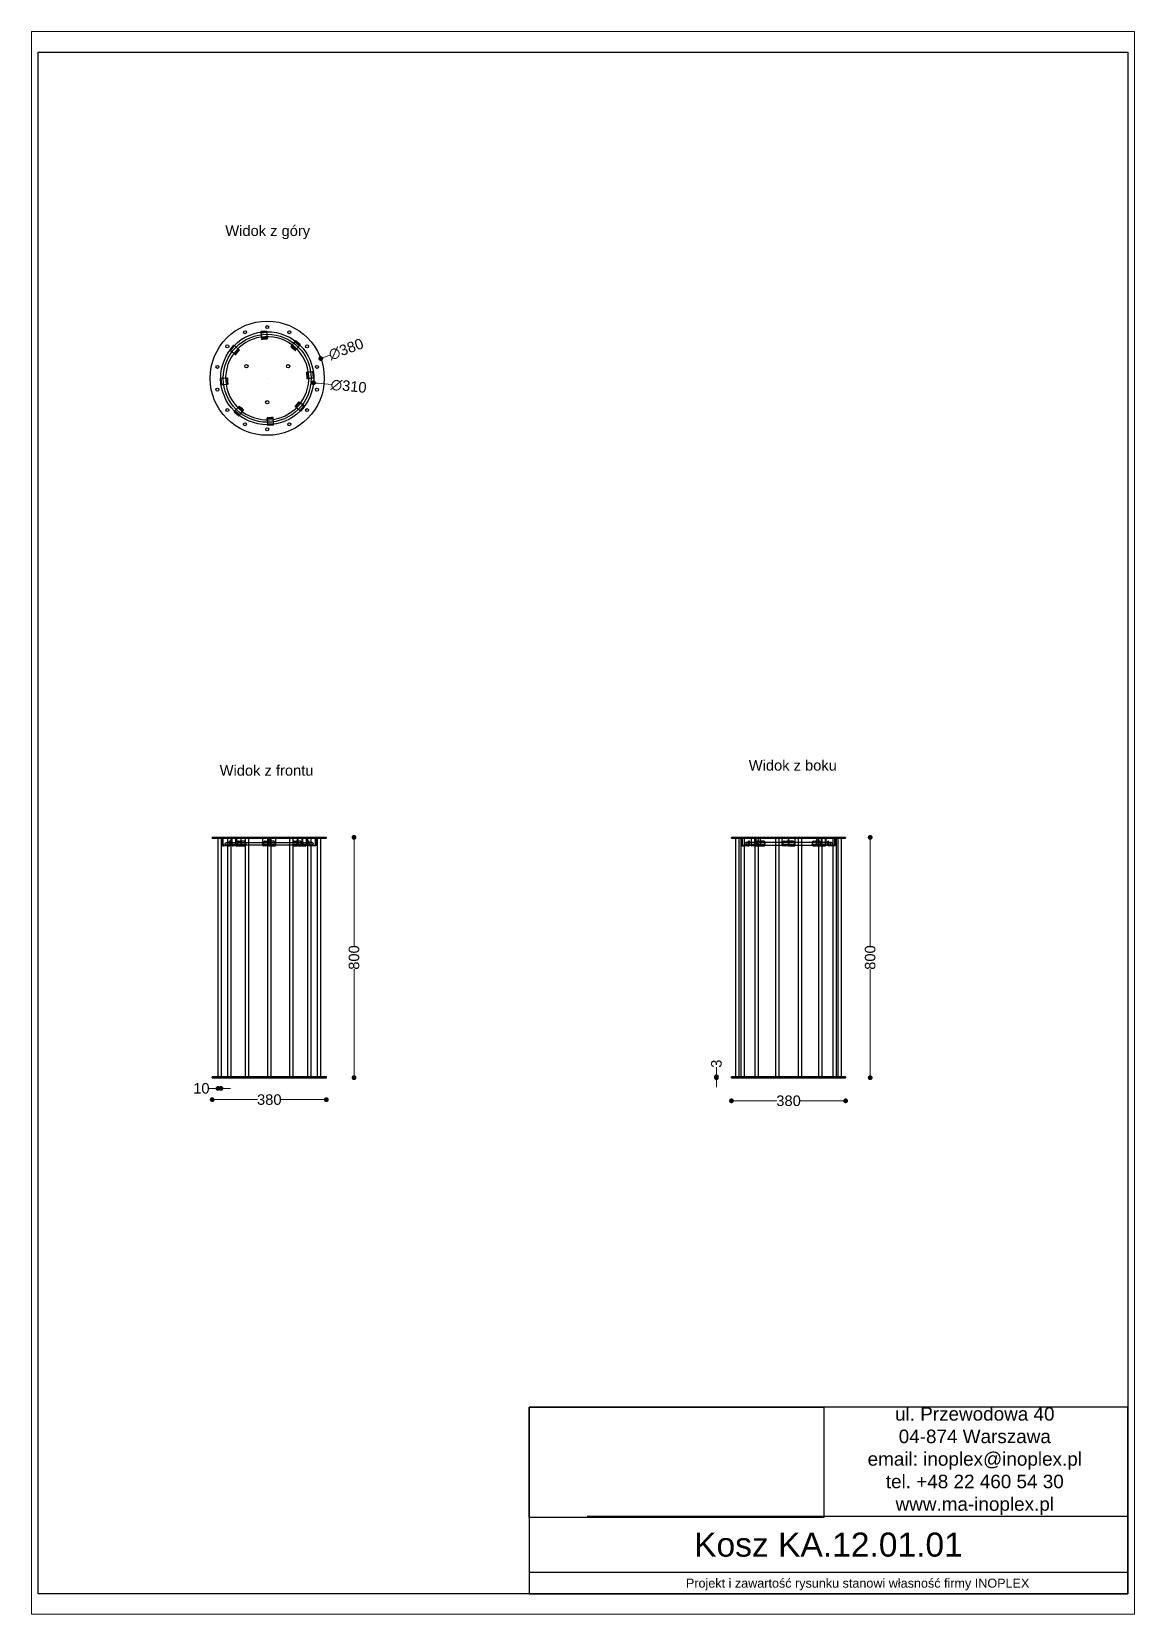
# Paper-space layout 'Układ1' of a CAD drawing. Header units: millimetres. Extents: x 1 to 201, y 2 to 289.
# The model-space entities are those that its viewports show. They can reach past a viewport. Long polylines and large blocks are cut down to what shows.
import ezdxf

# ---------------------------------------------------------------- set-up
doc = ezdxf.new("R2010")
doc.units = ezdxf.units.MM
doc.header["$LTSCALE"] = 3
for name, color, linetype in [('Cyan', 120, 'Continuous'), ('Default', 7, 'Continuous'), ('Hidden_lines', 7, 'Continuous')]:
    doc.layers.add(name, color=color, linetype=linetype)
doc.styles.get("Standard").update_dxf_attribs({"font": 'arial.ttf'})
doc.dimstyles.new('MATEUSZ', dxfattribs={"dimtxt": 35, "dimasz": 16, "dimexe": 0.18, "dimexo": 0.0625, "dimgap": 0.09, "dimtad": 0, "dimdec": 0, "dimdsep": 46, "dimtxsty": 'Standard', "dimblk": 'DOT', "dimcen": 0.09, "dimse1": 1, "dimse2": 1, "dimadec": 0, "dimazin": 0, "dimtfac": 1, "dimtdec": 0, "dimtofl": 0, "dimtmove": 0, "dimatfit": 3, "dimfxl": 1, "dimtolj": 1, "dimtzin": 0, "dimlwd": 9, "dimlwe": 9, "dimarcsym": 0})
picture_1 = doc.add_image_def('image1.jpg', size_in_pixel=(1896, 709))

psp = doc.layouts.new('Układ1')

msp = doc.modelspace()

# ---------------------------------------------------------------- texts
for s, p in [('Widok z góry', (10989.7, 29072.6)), ('Widok z frontu', (10971, 27276.1)), ('Widok z boku', (12732.6, 27293))]:
    msp.add_text(s, height=34.962).set_placement(p)
at = {"attachment_point": 5}
for s, width, gutter_width, heights, insert, char_height in [('ul. Przewodowa 40\\P04-874 Warszawa\\Pemail: inoplex@inoplex.pl\\Ptel. +48 22 460 54 30\\Pwww.ma-inoplex.pl', 1019.877, 1, [432.7], (13485.1, 24994.8), 45), ('Kosz KA.12.01.01', 1993.625, 1, [0], (12997.9, 24715.8), 80), ('Projekt i zawartość rysunku stanowi własność firmy INOPLEX ', 1800.088, 12.5, [70.5], (13095, 24583.6), 30)]:
    msp.add_mtext_dynamic_manual_height_columns(s, width=width, gutter_width=gutter_width, heights=heights, dxfattribs=dict(at, insert=insert, char_height=char_height))

# ---------------------------------------------------------------- blocks, each defined once
blk = doc.blocks.new('_Dot')
at = {"color": 0, "linetype": 'ByBlock', "lineweight": -2}
blk.add_line((-0.5, 0), (-1, 0), dxfattribs=at)
at = {"color": 0, "linetype": 'ByBlock', "const_width": 0.5}
blk.add_lwpolyline([(-0.25, 0, 1), (0.25, 0, 1)], format="xyb", close=True, dxfattribs=at)
blk = doc.blocks.new('*D13')
at = {"color": 0, "lineweight": 9, "transparency": 16777216}
for p, q in [((11337.6, 28675.6), (11322.6, 28670.1)), ((11129.1, 28599.1), (11129.3, 28599.1)), ((11129.2, 28599), (11129.2, 28599.2))]:
    blk.add_line(p, q, dxfattribs=at)
at = {"layer": 'Defpoints', "color": 0, "transparency": 16777216}
for p in [(11307.6, 28664.6), (10950.8, 28533.6)]:
    blk.add_point(p, dxfattribs=at)
at = {"color": 0, "lineweight": 9, "transparency": 16777216, "xscale": 16, "yscale": 16, "zscale": 16, "rotation": 200.1617883091953}
blk.add_blockref('_Dot', (11307.6, 28664.6), dxfattribs=at)
at = {"color": 0, "transparency": 16777216, "insert": (11391.8, 28695.5), "char_height": 35, "attachment_point": 5, "rotation": 20.1618}
blk.add_mtext('\\A1;∅380', dxfattribs=at)
blk = doc.blocks.new('*D14')
at = {"color": 0, "lineweight": 9, "transparency": 16777216}
for p, q in [((11129.1, 28599.1), (11129.3, 28599.1)), ((11129.2, 28599), (11129.2, 28599.2)), ((11342.8, 28578), (11299.1, 28582.3))]:
    blk.add_line(p, q, dxfattribs=at)
at = {"layer": 'Defpoints', "color": 0, "transparency": 16777216}
for p in [(10975.2, 28614.3), (11283.2, 28583.9)]:
    blk.add_point(p, dxfattribs=at)
at = {"color": 0, "lineweight": 9, "transparency": 16777216, "xscale": 16, "yscale": 16, "zscale": 16, "rotation": 174.3636468333403}
blk.add_blockref('_Dot', (11283.2, 28583.9), dxfattribs=at)
at = {"color": 0, "transparency": 16777216, "insert": (11400.3, 28572.3), "char_height": 35, "attachment_point": 5, "rotation": 354.3636}
blk.add_mtext('\\A1;∅310', dxfattribs=at)
blk = doc.blocks.new('*D15')
at = {"color": 0, "lineweight": 9, "transparency": 16777216}
for p, q in [((11418.2, 27054.7), (11418.2, 26709.4)), ((11418.2, 26286.7), (11418.2, 26632))]:
    blk.add_line(p, q, dxfattribs=at)
at = {"layer": 'Defpoints', "color": 0, "transparency": 16777216}
for p in [(11326.1, 27070.7), (11326.1, 26270.7), (11418.2, 26270.7)]:
    blk.add_point(p, dxfattribs=at)
at = {"color": 0, "lineweight": 9, "transparency": 16777216, "xscale": 16, "yscale": 16, "zscale": 16}
for p, rotation in [((11418.2, 27070.7), 90), ((11418.2, 26270.7), 270)]:
    blk.add_blockref('_Dot', p, dxfattribs=dict(at, rotation=rotation))
at = {"color": 0, "transparency": 16777216, "insert": (11418.2, 26670.7), "char_height": 35, "attachment_point": 5, "rotation": 90}
blk.add_mtext('\\A1;800', dxfattribs=at)
blk = doc.blocks.new('*D16')
at = {"color": 0, "lineweight": 9, "transparency": 16777216}
for p, q in [((10949.4, 26235), (10933.4, 26235)), ((10991.4, 26235), (11007.4, 26235))]:
    blk.add_line(p, q, dxfattribs=at)
at = {"layer": 'Defpoints', "color": 0, "transparency": 16777216}
for p in [(10965.4, 26273.7), (10975.4, 26273.7), (10965.4, 26235)]:
    blk.add_point(p, dxfattribs=at)
at = {"color": 0, "lineweight": 9, "transparency": 16777216, "xscale": 16, "yscale": 16, "zscale": 16}
blk.add_blockref('_Dot', (10965.4, 26235), dxfattribs=at)
at = {"color": 0, "lineweight": 9, "transparency": 16777216, "xscale": 16, "yscale": 16, "zscale": 16, "rotation": 180}
blk.add_blockref('_Dot', (10975.4, 26235), dxfattribs=at)
at = {"color": 0, "transparency": 16777216, "insert": (10909.9, 26235), "char_height": 35, "attachment_point": 5}
blk.add_mtext('\\A1;10', dxfattribs=at)
blk = doc.blocks.new('*D17')
at = {"color": 0, "lineweight": 9, "transparency": 16777216}
for p, q in [((10962.1, 26197.6), (11097.4, 26197.6)), ((11310.1, 26197.6), (11174.8, 26197.6))]:
    blk.add_line(p, q, dxfattribs=at)
at = {"layer": 'Defpoints', "color": 0, "transparency": 16777216}
for p in [(10946.1, 26270.7), (11326.1, 26270.7), (11326.1, 26197.6)]:
    blk.add_point(p, dxfattribs=at)
at = {"color": 0, "lineweight": 9, "transparency": 16777216, "xscale": 16, "yscale": 16, "zscale": 16, "rotation": 180}
blk.add_blockref('_Dot', (10946.1, 26197.6), dxfattribs=at)
at = {"color": 0, "lineweight": 9, "transparency": 16777216, "xscale": 16, "yscale": 16, "zscale": 16}
blk.add_blockref('_Dot', (11326.1, 26197.6), dxfattribs=at)
at = {"color": 0, "transparency": 16777216, "insert": (11136.1, 26197.6), "char_height": 35, "attachment_point": 5}
blk.add_mtext('\\A1;380', dxfattribs=at)
blk = doc.blocks.new('*D18')
at = {"color": 0, "lineweight": 9, "transparency": 16777216}
for p, q in [((12691, 26193.7), (12826.3, 26193.7)), ((13039, 26193.7), (12903.7, 26193.7))]:
    blk.add_line(p, q, dxfattribs=at)
at = {"layer": 'Defpoints', "color": 0, "transparency": 16777216}
for p in [(12675, 26270.6), (13055, 26270.6), (13055, 26193.7)]:
    blk.add_point(p, dxfattribs=at)
at = {"color": 0, "lineweight": 9, "transparency": 16777216, "xscale": 16, "yscale": 16, "zscale": 16, "rotation": 180}
blk.add_blockref('_Dot', (12675, 26193.7), dxfattribs=at)
at = {"color": 0, "lineweight": 9, "transparency": 16777216, "xscale": 16, "yscale": 16, "zscale": 16}
blk.add_blockref('_Dot', (13055, 26193.7), dxfattribs=at)
at = {"color": 0, "transparency": 16777216, "insert": (12865, 26193.7), "char_height": 35, "attachment_point": 5}
blk.add_mtext('\\A1;380', dxfattribs=at)
blk = doc.blocks.new('*D19')
at = {"color": 0, "lineweight": 9, "transparency": 16777216}
for p, q in [((13136.8, 27054.6), (13136.8, 26709.3)), ((13136.8, 26286.6), (13136.8, 26631.9))]:
    blk.add_line(p, q, dxfattribs=at)
at = {"layer": 'Defpoints', "color": 0, "transparency": 16777216}
for p in [(13055, 27070.6), (13055, 26270.6), (13136.8, 26270.6)]:
    blk.add_point(p, dxfattribs=at)
at = {"color": 0, "lineweight": 9, "transparency": 16777216, "xscale": 16, "yscale": 16, "zscale": 16}
for p, rotation in [((13136.8, 27070.6), 90), ((13136.8, 26270.6), 270)]:
    blk.add_blockref('_Dot', p, dxfattribs=dict(at, rotation=rotation))
at = {"color": 0, "transparency": 16777216, "insert": (13136.8, 26670.6), "char_height": 35, "attachment_point": 5, "rotation": 90}
blk.add_mtext('\\A1;800', dxfattribs=at)
blk = doc.blocks.new('*D20')
at = {"color": 0, "lineweight": 9, "transparency": 16777216}
for p, q in [((12624.9, 26289.6), (12624.9, 26305.6)), ((12624.9, 26254.6), (12624.9, 26238.6))]:
    blk.add_line(p, q, dxfattribs=at)
at = {"layer": 'Defpoints', "color": 0, "transparency": 16777216}
for p in [(12624.9, 26273.6), (12675, 26270.6), (12675.1, 26273.6)]:
    blk.add_point(p, dxfattribs=at)
at = {"color": 0, "lineweight": 9, "transparency": 16777216, "xscale": 16, "yscale": 16, "zscale": 16}
for p, rotation in [((12624.9, 26273.6), 270), ((12624.9, 26270.6), 90)]:
    blk.add_blockref('_Dot', p, dxfattribs=dict(at, rotation=rotation))
at = {"color": 0, "transparency": 16777216, "insert": (12624.9, 26317.1), "char_height": 35, "attachment_point": 5, "rotation": 90}
blk.add_mtext('\\A1;3', dxfattribs=at)

# ---------------------------------------------------------------- dimensions: what is measured, and where the dimension line sits
dim = msp.add_diameter_dim_2p(p1=(10950.8, 28533.6), p2=(11307.6, 28664.6), dimstyle='MATEUSZ')
dim.commit()
dim.dimension.update_dxf_attribs({"geometry": '*D13', "text_midpoint": (11391.8, 28695.5)})
dim = msp.add_diameter_dim_2p(p1=(10975.1652, 28614.2719), p2=(11283.2224, 28583.8693), dimstyle='MATEUSZ')
dim.commit()
dim.dimension.update_dxf_attribs({"geometry": '*D14', "text_midpoint": (11400.2994, 28572.3148), "dimtype": 163})
for base, p1, p2, picture, middle in [((11418.2, 26270.7), (11326.1, 27070.7), (11326.1, 26270.7), '*D15', (11418.2, 26670.7)), ((13136.8, 26270.6), (13055, 27070.6), (13055, 26270.6), '*D19', (13136.8, 26670.6)), ((12624.9, 26273.6), (12675, 26270.6), (12675.1, 26273.6), '*D20', (12624.9, 26317.1))]:
    dim = msp.add_linear_dim(base=base, p1=p1, p2=p2, angle=90, dimstyle='MATEUSZ')
    dim.commit()
    dim.dimension.update_dxf_attribs({"geometry": picture, "text_midpoint": middle})
for base, p1, p2, picture, middle in [((10965.4, 26235), (10975.4, 26273.7), (10965.4, 26273.7), '*D16', (10909.9, 26235)), ((11326.1, 26197.6), (10946.1, 26270.7), (11326.1, 26270.7), '*D17', (11136.1, 26197.6)), ((13055, 26193.7), (12675, 26270.6), (13055, 26270.6), '*D18', (12865, 26193.7))]:
    dim = msp.add_linear_dim(base=base, p1=p1, p2=p2, dimstyle='MATEUSZ')
    dim.commit()
    dim.dimension.update_dxf_attribs({"geometry": picture, "text_midpoint": middle})

# ---------------------------------------------------------------- linework, layer by layer
for p, q in [((13995, 24809.6), (12194.9, 24809.6)), ((13994.7, 24623), (12001.1, 24623))]:
    msp.add_line(p, q)
for points in [[(10366.2, 24552.5), (10366.2, 29684.6), (13995, 29684.6), (13995, 24552.5)], [(12001.1, 24552.5), (13995, 24552.5), (13995, 25174.2), (12001.1, 25174.2)]]:
    msp.add_lwpolyline(points, close=True)
at = {"layer": 'Cyan', "color": 0}
msp.add_polyline3d([(11017.9, 28516.7, 0), (11026.6, 28506, 0), (11036.4, 28496.3, 0), (11047, 28487.6, 0), (11058.4, 28480, 0), (11070.6, 28473.6, 0), (11083.3, 28468.4, 0), (11096.4, 28464.5, 0), (11109.8, 28461.9, 0), (11123.3, 28460.7, 0), (11136.9, 28460.8, 0), (11150.2, 28462.2, 0), (11163.4, 28464.9, 0), (11176.2, 28468.8, 0), (11188.7, 28474, 0), (11200.5, 28480.3, 0), (11211.7, 28487.8, 0), (11222.3, 28496.5, 0), (11232, 28506.3, 0), (11240.7, 28516.9, 0), (11248.3, 28528.3, 0), (11254.7, 28540.5, 0), (11259.9, 28553.2, 0), (11263.8, 28566.3, 0), (11266.3, 28579.7, 0), (11267.6, 28593.2, 0), (11267.5, 28606.7, 0), (11266.1, 28620.1, 0), (11263.4, 28633.3, 0), (11259.5, 28646.1, 0), (11254.3, 28658.5, 0), (11248, 28670.3, 0), (11240.5, 28681.5, 0), (11231.8, 28692.1, 0), (11222, 28701.9, 0), (11211.4, 28710.6, 0), (11200, 28718.1, 0), (11187.7, 28724.6, 0), (11175.1, 28729.8, 0), (11161.9, 28733.6, 0), (11148.6, 28736.2, 0), (11135.1, 28737.4, 0), (11121.5, 28737.4, 0), (11108.1, 28736, 0), (11095, 28733.3, 0), (11082.1, 28729.3, 0), (11069.7, 28724.2, 0), (11057.9, 28717.8, 0), (11046.7, 28710.3, 0), (11036.1, 28701.6, 0), (11026.4, 28691.9, 0), (11017.7, 28681.2, 0), (11010.1, 28669.8, 0), (11003.7, 28657.6, 0), (10998.5, 28645, 0), (10994.6, 28631.8, 0), (10992.1, 28618.5, 0), (10990.8, 28604.9, 0), (10990.9, 28591.4, 0), (10992.3, 28578, 0), (10995, 28564.8, 0), (10998.9, 28552.1, 0), (11004.1, 28539.6, 0), (11010.4, 28527.8, 0)], close=True, dxfattribs=at)
for points in [[(10989.6, 27049.2, 0), (10989.6, 27049.6, 0), (10989.7, 27050, 0), (10989.8, 27050.4, 0), (10989.9, 27050.8, 0), (10990.1, 27051.1, 0), (10990.3, 27051.5, 0), (10990.6, 27051.8, 0), (10990.8, 27052.1, 0), (10991.1, 27052.3, 0), (10991.4, 27052.5, 0), (10991.8, 27052.7, 0), (10992.1, 27052.9, 0), (10992.5, 27053, 0), (10992.8, 27053.1, 0), (10993.2, 27053.2, 0), (10993.6, 27053.2, 0)], [(10993.6, 27045.2, 0), (10993.5, 27045.2, 0), (10993.1, 27045.2, 0), (10992.7, 27045.3, 0), (10992.3, 27045.4, 0), (10991.9, 27045.5, 0), (10991.6, 27045.7, 0), (10991.2, 27046, 0), (10990.9, 27046.2, 0), (10990.6, 27046.5, 0), (10990.4, 27046.8, 0), (10990.2, 27047.1, 0), (10990, 27047.4, 0), (10989.8, 27047.8, 0), (10989.7, 27048.1, 0), (10989.6, 27048.5, 0), (10989.6, 27049.2, 0)], [(10993.6, 27053.2, 0), (10993.9, 27053.2, 0), (10994.2, 27053.1, 0), (10994.8, 27053, 0)], [(10993.6, 27053.2, 0), (10993.6, 27053.2, 0), (10993.6, 27053.2, 0), (10993.6, 27053.2, 0), (10993.6, 27053.2, 0), (10993.6, 27053.2, 0), (10993.6, 27053.2, 0), (10993.6, 27053.2, 0), (10993.6, 27053.2, 0), (10993.6, 27053.2, 0), (10993.6, 27053.2, 0), (10993.6, 27053.2, 0), (10993.9, 27053.2, 0), (10995.1, 27053.2, 0), (10998.2, 27053.2, 0)], [(10994.8, 27045.4, 0), (10994.2, 27045.2, 0), (10993.6, 27045.2, 0)], [(10998.2, 27045.2, 0), (10994.7, 27045.2, 0), (10993.9, 27045.2, 0), (10993.7, 27045.2, 0), (10993.6, 27045.2, 0), (10993.6, 27045.2, 0), (10993.6, 27045.2, 0), (10993.6, 27045.2, 0), (10993.6, 27045.2, 0), (10993.6, 27045.2, 0), (10993.6, 27045.2, 0), (10993.6, 27045.2, 0), (10993.6, 27045.2, 0), (10993.6, 27045.2, 0), (10993.6, 27045.2, 0), (10993.6, 27045.2, 0), (10993.6, 27045.2, 0), (10993.6, 27045.2, 0), (10993.6, 27045.2, 0)], [(11008.2, 27053.2, 0), (11021.6, 27053.2, 0)], [(11021.6, 27045.2, 0), (11008.2, 27045.2, 0)], [(11021.6, 27053.2, 0), (11026.2, 27053.2, 0)], [(11026.4, 27045.2, 0), (11021.6, 27045.2, 0)], [(11042.4, 27053.2, 0), (11057.3, 27053.2, 0)], [(11057.3, 27045.2, 0), (11042.7, 27045.2, 0)], [(11067.3, 27053.2, 0), (11131.1, 27053.2, 0)], [(11131.1, 27045.2, 0), (11067.3, 27045.2, 0)], [(11157.3, 27053.2, 0), (11204.9, 27053.2, 0)], [(11204.9, 27045.2, 0), (11157.3, 27045.2, 0)], [(11214.9, 27053.2, 0), (11246.7, 27053.2, 0)], [(11246.4, 27045.2, 0), (11214.9, 27045.2, 0)], [(11264, 27045.2, 0), (11260.6, 27045.2, 0)], [(11260.8, 27053.2, 0), (11264, 27053.2, 0)], [(11274, 27053.2, 0), (11278.6, 27053.2, 0)], [(11278.6, 27045.2, 0), (11278.6, 27045.2, 0), (11278.6, 27045.2, 0), (11278.6, 27045.2, 0), (11278.6, 27045.2, 0), (11278.6, 27045.2, 0), (11278.6, 27045.2, 0), (11278.6, 27045.2, 0), (11278.6, 27045.2, 0), (11278.6, 27045.2, 0), (11278.6, 27045.2, 0), (11278.6, 27045.2, 0), (11278.6, 27045.2, 0), (11278.6, 27045.2, 0), (11278.3, 27045.2, 0), (11277.1, 27045.2, 0), (11274, 27045.2, 0)], [(11278.6, 27053.2, 0), (11278.3, 27053.2, 0), (11278, 27053.1, 0), (11277.4, 27053, 0)], [(11277.4, 27045.4, 0), (11278, 27045.2, 0), (11278.6, 27045.2, 0)], [(11278.6, 27053.2, 0), (11279.4, 27053.1, 0), (11279.7, 27053, 0), (11280.1, 27052.9, 0), (11280.4, 27052.7, 0), (11280.8, 27052.5, 0), (11281.1, 27052.3, 0), (11281.4, 27052.1, 0), (11281.6, 27051.8, 0), (11281.9, 27051.5, 0), (11282.1, 27051.1, 0), (11282.3, 27050.8, 0), (11282.4, 27050.4, 0), (11282.5, 27050, 0), (11282.6, 27049.6, 0), (11282.6, 27049.2, 0)], [(11278.6, 27045.2, 0), (11278.7, 27045.2, 0), (11279.1, 27045.2, 0), (11279.5, 27045.3, 0), (11279.9, 27045.4, 0), (11280.3, 27045.5, 0), (11280.6, 27045.7, 0), (11281, 27046, 0), (11281.3, 27046.2, 0), (11281.5, 27046.5, 0), (11281.8, 27046.8, 0), (11282, 27047.1, 0), (11282.2, 27047.4, 0), (11282.3, 27047.8, 0), (11282.5, 27048.1, 0), (11282.5, 27048.5, 0), (11282.6, 27049.2, 0)], [(12718.5, 27049.1, 0), (12718.5, 27049.5, 0), (12718.6, 27049.9, 0), (12718.7, 27050.3, 0), (12718.9, 27050.7, 0), (12719, 27051, 0), (12719.2, 27051.4, 0), (12719.5, 27051.7, 0), (12719.8, 27052, 0), (12720, 27052.2, 0), (12720.4, 27052.4, 0), (12720.7, 27052.6, 0), (12721, 27052.8, 0), (12721.4, 27052.9, 0), (12721.8, 27053, 0), (12722.1, 27053.1, 0), (12722.5, 27053.1, 0)], [(12722.5, 27045.1, 0), (12722.4, 27045.1, 0), (12722, 27045.1, 0), (12721.6, 27045.2, 0), (12721.2, 27045.3, 0), (12720.8, 27045.5, 0), (12720.5, 27045.6, 0), (12720.2, 27045.9, 0), (12719.8, 27046.1, 0), (12719.6, 27046.4, 0), (12719.3, 27046.7, 0), (12719.1, 27047, 0), (12718.9, 27047.3, 0), (12718.8, 27047.7, 0), (12718.7, 27048.1, 0), (12718.6, 27048.4, 0), (12718.5, 27049.1, 0)], [(12722.5, 27053.1, 0), (12722.8, 27053.1, 0), (12723.1, 27053, 0), (12723.8, 27052.9, 0)], [(12754, 27053.1, 0), (12722.5, 27053.1, 0)], [(12723.7, 27045.3, 0), (12723.1, 27045.1, 0), (12722.5, 27045.1, 0)], [(12722.5, 27045.1, 0), (12722.5, 27045.1, 0), (12722.5, 27045.1, 0), (12722.5, 27045.1, 0), (12722.5, 27045.1, 0), (12722.5, 27045.1, 0), (12722.5, 27045.1, 0), (12722.5, 27045.1, 0), (12722.5, 27045.1, 0), (12722.5, 27045.1, 0), (12722.5, 27045.1, 0), (12722.5, 27045.1, 0), (12722.6, 27045.1, 0), (12722.7, 27045.1, 0), (12723.4, 27045.1, 0), (12726, 27045.1, 0), (12736.4, 27045.1, 0), (12754, 27045.1, 0)], [(12822.2, 27053.1, 0), (12771.4, 27053.1, 0)], [(12771.6, 27045.1, 0), (12822.2, 27045.1, 0)], [(12866.3, 27053.1, 0), (12832.2, 27053.1, 0)], [(12832.2, 27045.1, 0), (12866.3, 27045.1, 0)], [(12886.2, 27045.1, 0), (12897.8, 27045.1, 0)], [(12897.8, 27053.1, 0), (12886.3, 27053.1, 0)], [(12966, 27053.1, 0), (12907.8, 27053.1, 0)], [(12907.8, 27045.1, 0), (12966, 27045.1, 0)], [(12989.5, 27045.1, 0), (13007.5, 27045.1, 0)], [(13007.5, 27053.1, 0), (13007.5, 27053.1, 0), (13007.5, 27053.1, 0), (13007.5, 27053.1, 0), (13007.5, 27053.1, 0), (13007.5, 27053.1, 0), (13007.5, 27053.1, 0), (13007.5, 27053.1, 0), (13007.5, 27053.1, 0), (13007.5, 27053.1, 0), (13007.5, 27053.1, 0), (13007.5, 27053.1, 0), (13007.4, 27053.1, 0), (13007.1, 27053.1, 0), (13005.7, 27053.1, 0), (13000, 27053.1, 0), (12989.7, 27053.1, 0)], [(13007.5, 27053.1, 0), (13007.2, 27053.1, 0), (13006.9, 27053, 0), (13006.3, 27052.9, 0)], [(13006.3, 27045.3, 0), (13006.9, 27045.1, 0), (13007.5, 27045.1, 0)], [(13007.5, 27053.1, 0), (13008.3, 27053, 0), (13008.7, 27052.9, 0), (13009, 27052.8, 0), (13009.4, 27052.6, 0), (13009.7, 27052.4, 0), (13010, 27052.2, 0), (13010.3, 27052, 0), (13010.6, 27051.7, 0), (13010.8, 27051.4, 0), (13011, 27051, 0), (13011.2, 27050.7, 0), (13011.3, 27050.3, 0), (13011.4, 27049.9, 0), (13011.5, 27049.5, 0), (13011.5, 27049.1, 0)], [(13007.5, 27045.1, 0), (13007.6, 27045.1, 0), (13008, 27045.1, 0), (13008.4, 27045.2, 0), (13008.8, 27045.3, 0), (13009.2, 27045.5, 0), (13009.6, 27045.6, 0), (13009.9, 27045.9, 0), (13010.2, 27046.1, 0), (13010.5, 27046.4, 0), (13010.7, 27046.7, 0), (13010.9, 27047, 0), (13011.1, 27047.3, 0), (13011.3, 27047.7, 0), (13011.4, 27048.1, 0), (13011.5, 27048.4, 0), (13011.5, 27049.1, 0)]]:
    msp.add_polyline3d(points, dxfattribs=at)
msp.add_circle((11129.2, 28599.1), 146.5, dxfattribs=at)
at = {"layer": 'Default', "color": 0}
for p, q in [((11108.3, 28750.4), (11128.2, 28752)), ((11108.3, 28750.4), (11108.8, 28744.1)), ((11109.4, 28736.2), (11109.7, 28733)), ((11109.7, 28733), (11129.6, 28734.6)), ((11109.9, 28730.7), (11110, 28729.2)), ((11110.4, 28752.8), (11111.1, 28752.9)), ((11111.4, 28729.3), (11111.3, 28730.8)), ((11111.4, 28752.9), (11121.7, 28753.7)), ((11114.8, 28731.1), (11124.8, 28731.9)), ((11115, 28729.6), (11114.8, 28731.1)), ((11115, 28729.6), (11124.9, 28730.4)), ((11121.9, 28753.8), (11123.3, 28753.9)), ((11124.8, 28731.9), (11124.9, 28730.4)), ((11128.7, 28745.6), (11128.2, 28752)), ((11128.3, 28732.2), (11128.5, 28730.7)), ((11129.6, 28734.6), (11129.4, 28737.6)), ((11129.9, 28730.8), (11129.8, 28732.3)), ((11221.4, 28720.9), (11217.3, 28716.1)), ((11221.4, 28720.9), (11236.6, 28707.9)), ((11223.9, 28721.7), (11224.2, 28721.4)), ((11224.4, 28721.2), (11234.1, 28713)), ((11006.6, 28693.8), (11006.9, 28694.1)), ((11007, 28694.3), (11015.2, 28704)), ((11007.4, 28691.2), (11020.4, 28706.5)), ((11007.4, 28691.2), (11012.2, 28687.2)), ((11015.4, 28704.1), (11015.9, 28704.8)), ((11018.3, 28682), (11020.7, 28680)), ((11025.3, 28702.3), (11020.4, 28706.5)), ((11020.7, 28680), (11033.7, 28695.2)), ((11022.4, 28678.5), (11023.6, 28677.5)), ((11024.5, 28678.6), (11023.4, 28679.6)), ((11025.7, 28682.3), (11032.2, 28689.9)), ((11026.8, 28681.3), (11025.7, 28682.3)), ((11026.8, 28681.3), (11033.3, 28688.9)), ((11033.7, 28695.2), (11031.4, 28697.1)), ((11032.2, 28689.9), (11033.3, 28688.9)), ((11034.4, 28692.6), (11035.6, 28691.6)), ((11036.5, 28692.7), (11035.4, 28693.7)), ((11208.6, 28705.8), (11207.6, 28704.7)), ((11208.7, 28703.7), (11209.7, 28704.9)), ((11212.1, 28710), (11210.1, 28707.6)), ((11210.1, 28707.6), (11225.3, 28694.6)), ((11211.4, 28701.4), (11212.4, 28702.6)), ((11211.4, 28701.4), (11219.1, 28695)), ((11212.4, 28702.6), (11220, 28696.1)), ((11220, 28696.1), (11219.1, 28695)), ((11222.7, 28693.8), (11221.8, 28692.7)), ((11222.9, 28691.7), (11223.8, 28692.9)), ((11225.3, 28694.6), (11227.2, 28696.9)), ((11232.4, 28703), (11236.6, 28707.9)), ((11234.3, 28712.9), (11234.9, 28712.3)), ((11260.8, 28618.4), (11259.3, 28618.3)), ((11259.5, 28616.8), (11260.9, 28616.9)), ((11259.7, 28613.3), (11261.2, 28613.4)), ((11259.7, 28613.3), (11260.6, 28603.3)), ((11261.2, 28613.4), (11262, 28603.5)), ((11266.3, 28618.9), (11263.1, 28618.6)), ((11263.1, 28618.6), (11264.7, 28598.7)), ((11280.5, 28620), (11274.3, 28619.5)), ((11280.5, 28620), (11282.1, 28600.1)), ((11282.9, 28617.9), (11283, 28617.1)), ((11283, 28616.9), (11283.9, 28606.6)), ((10974.5, 28591.8), (10974.4, 28593.2)), ((10975.4, 28581.2), (10974.5, 28591.6)), ((10975.4, 28580.3), (10975.4, 28581)), ((10982.7, 28598.6), (10976.3, 28598.1)), ((10977.9, 28578.1), (10976.3, 28598.1)), ((10977.9, 28578.1), (10984.1, 28578.6)), ((10993.7, 28599.5), (10990.7, 28599.2)), ((10992.1, 28579.3), (10995.3, 28579.5)), ((10995.3, 28579.5), (10993.7, 28599.5)), ((10997.4, 28599.8), (10995.9, 28599.7)), ((10996.1, 28598.2), (10997.6, 28598.3)), ((10996.3, 28594.7), (10997.8, 28594.8)), ((10997.2, 28584.7), (10996.3, 28594.7)), ((10998.6, 28584.8), (10997.2, 28584.7)), ((10998.9, 28581.3), (10997.4, 28581.2)), ((10997.6, 28579.7), (10999.1, 28579.9)), ((10998.6, 28584.8), (10997.8, 28594.8)), ((11262, 28603.5), (11260.6, 28603.3)), ((11262.3, 28599.9), (11260.8, 28599.8)), ((11261, 28598.4), (11262.4, 28598.5)), ((11264.7, 28598.7), (11267.7, 28598.9)), ((11275.7, 28599.5), (11282.1, 28600.1)), ((11283.9, 28606.3), (11284, 28605)), ((11033.1, 28503.5), (11031.1, 28501.3)), ((11048.3, 28490.6), (11033.1, 28503.5)), ((11035.5, 28506.4), (11034.5, 28505.3)), ((11035.7, 28504.3), (11036.6, 28505.5)), ((11038.4, 28502), (11039.3, 28503.2)), ((11046.9, 28496.7), (11039.3, 28503.2)), ((11221.9, 28505.4), (11223, 28504.4)), ((11223.9, 28505.5), (11222.8, 28506.5)), ((11237.7, 28518.2), (11224.7, 28502.9)), ((11224.7, 28502.9), (11227, 28501)), ((11231.6, 28516.8), (11225.1, 28509.2)), ((11226.2, 28508.2), (11225.1, 28509.2)), ((11232.7, 28515.9), (11226.2, 28508.2)), ((11231.6, 28516.8), (11232.7, 28515.9)), ((11233.9, 28519.5), (11235, 28518.5)), ((11235.9, 28519.7), (11234.8, 28520.6)), ((11240.1, 28516.1), (11237.7, 28518.2)), ((11251, 28506.9), (11238, 28491.7)), ((11251.4, 28503.8), (11243.2, 28494.2)), ((11251, 28506.9), (11246.2, 28510.9)), ((11251.8, 28504.4), (11251.5, 28504)), ((11025.9, 28495.1), (11021.8, 28490.2)), ((11037, 28477.3), (11021.8, 28490.2)), ((11024.1, 28485.3), (11023.4, 28485.8)), ((11034, 28476.9), (11024.3, 28485.1)), ((11034.5, 28476.4), (11034.2, 28476.7)), ((11037, 28477.3), (11041.1, 28482)), ((11046, 28495.6), (11038.4, 28502)), ((11046.9, 28496.7), (11046, 28495.6)), ((11046.2, 28488.2), (11048.3, 28490.6)), ((11049.6, 28494.4), (11048.7, 28493.3)), ((11049.8, 28492.3), (11050.8, 28493.5)), ((11128.5, 28467.3), (11128.6, 28465.8)), ((11148.7, 28465.2), (11128.8, 28463.5)), ((11128.8, 28463.5), (11129, 28460.6)), ((11129.7, 28452.6), (11130.2, 28446.2)), ((11130.1, 28465.9), (11129.9, 28467.4)), ((11143.4, 28468.5), (11133.5, 28467.7)), ((11133.6, 28466.2), (11133.5, 28467.7)), ((11143.5, 28467), (11133.6, 28466.2)), ((11143.4, 28468.5), (11143.5, 28467)), ((11147, 28468.8), (11147.1, 28467.3)), ((11148.5, 28467.4), (11148.4, 28468.9)), ((11149, 28462), (11148.7, 28465.2)), ((11150.1, 28447.8), (11149.6, 28454)), ((11233.1, 28495.8), (11238, 28491.7)), ((11243, 28494), (11242.4, 28493.3)), ((11150.1, 28447.8), (11130.2, 28446.2)), ((11136.4, 28444.4), (11135.1, 28444.3)), ((11147, 28445.2), (11136.7, 28444.4)), ((11148, 28445.3), (11147.3, 28445.3)), ((10946.1, 27067.7), (10946.1, 27070.7)), ((10965.4, 26273.7), (10965.4, 27067.7)), ((10975.4, 27067.7), (10975.4, 26273.7)), ((10979.4, 27046.5), (10979.4, 27067.7)), ((10979.4, 27046.5), (10981, 27046.5)), ((10981, 27067.7), (10981, 27046.5)), ((10982.5, 27046.5), (10982.5, 27067.7)), ((10984.8, 27044.2), (10983.2, 27044.2)), ((10983.2, 27042.7), (10984.8, 27042.7)), ((10984.8, 27044.2), (10998.2, 27044.2)), ((10998.2, 27042.7), (10984.8, 27042.7)), ((10998.2, 26273.7), (10998.2, 27067.7)), ((11008.2, 27067.7), (11008.2, 26273.7)), ((11011.4, 27067.7), (11011.4, 27053.2)), ((11012.6, 27053.2), (11012.6, 27067.7)), ((11014.3, 27044.2), (11026.7, 27044.2)), ((11014.3, 27044.2), (11027.3, 27044.2)), ((11027.6, 27042.7), (11014.3, 27042.7)), ((11027.3, 27042.7), (11014.3, 27042.7)), ((11025.5, 27067.7), (11025.5, 27053.2)), ((11026.2, 27046.5), (11026.2, 27067.7)), ((11026.2, 27046.5), (11041.5, 27046.5)), ((11040.6, 27042.7), (11027.6, 27042.7)), ((11028.7, 27042.7), (11040, 27042.7)), ((11028.7, 27042.7), (11043.9, 27042.7)), ((11040, 27042.7), (11055.2, 27042.7)), ((11041.5, 27067.7), (11041.5, 27046.5)), ((11042.4, 27046.5), (11042.4, 27067.7)), ((11055.2, 27044.2), (11043.2, 27044.2)), ((11043.9, 27044.2), (11043.2, 27044.2)), ((11043.9, 27044.2), (11055.2, 27044.2)), ((11055.2, 27042.7), (11043.9, 27042.7)), ((11045.3, 27057.7), (11046.2, 27057.7)), ((11052.9, 27057.7), (11045.3, 27057.7)), ((11053.8, 27057.7), (11052.9, 27057.7)), ((11056.5, 27056.2), (11055.6, 27056.2)), ((11057.3, 26273.7), (11057.3, 27067.7)), ((11067.3, 27067.7), (11067.3, 26273.7)), ((11115, 27053.2), (11115, 27067.7)), ((11115.2, 27044.2), (11116.6, 27044.2)), ((11116.6, 27042.7), (11115.2, 27042.7)), ((11131.1, 27042.7), (11116.6, 27042.7)), ((11118.3, 27056.2), (11118.2, 27056.2)), ((11121.9, 27057.7), (11121.7, 27057.7)), ((11121.9, 27057.7), (11131.1, 27057.7)), ((11131.1, 26273.7), (11131.1, 27067.7)), ((11141.1, 27067.7), (11141.1, 26273.7)), ((11141.1, 27046.5), (11157.3, 27046.5)), ((11141.1, 27042.7), (11157, 27042.7)), ((11157.3, 27067.7), (11157.3, 27046.5)), ((11204.9, 26273.7), (11204.9, 27067.7)), ((11214.9, 27067.7), (11214.9, 26273.7)), ((11217, 27042.7), (11228.3, 27042.7)), ((11232.2, 27042.7), (11217, 27042.7)), ((11218.3, 27057.7), (11226, 27057.7)), ((11218.3, 27057.7), (11219.3, 27057.7)), ((11219.3, 27057.7), (11226.9, 27057.7)), ((11226.9, 27057.7), (11226, 27057.7)), ((11229.6, 27056.2), (11228.7, 27056.2)), ((11229.7, 27056.2), (11229.7, 27067.7)), ((11230.8, 27056.2), (11229.7, 27056.2)), ((11231.6, 27044.2), (11244.9, 27044.2)), ((11244.6, 27044.2), (11231.6, 27044.2)), ((11244.9, 27042.7), (11231.6, 27042.7)), ((11231.6, 27042.7), (11244.6, 27042.7)), ((11233.1, 27057.7), (11232, 27057.7)), ((11238.5, 27057.7), (11232, 27057.7)), ((11239.6, 27057.7), (11233.1, 27057.7)), ((11238.5, 27057.7), (11239.6, 27057.7)), ((11245.7, 27044.2), (11244.6, 27044.2)), ((11244.6, 27042.7), (11257.9, 27042.7)), ((11245.7, 27044.2), (11244.9, 27044.2)), ((11244.9, 27042.7), (11257.9, 27042.7)), ((11245, 27067.7), (11245, 27053.2)), ((11246, 27053.2), (11246, 27067.7)), ((11246.7, 27067.7), (11246.7, 27046.5)), ((11247.8, 27046.5), (11247.8, 27067.7)), ((11247.8, 27046.5), (11260.8, 27046.5)), ((11260.8, 27067.7), (11260.8, 27046.5)), ((11264, 26273.7), (11264, 27067.7)), ((11274, 27067.7), (11274, 26273.7)), ((11274, 27044.2), (11289, 27044.2)), ((11289, 27042.7), (11274, 27042.7)), ((11289.7, 27046.5), (11289.7, 27067.7)), ((11289.7, 27046.5), (11291.3, 27046.5)), ((11291.3, 27067.7), (11291.3, 27046.5)), ((11292.8, 27046.5), (11292.8, 27067.7)), ((11296.8, 26273.7), (11296.8, 27067.7)), ((11306.8, 27067.7), (11306.8, 26273.7)), ((11326.1, 27067.7), (11326.1, 27070.7)), ((12675, 27067.6), (12675, 27070.6)), ((12690, 26273.6), (12690, 27067.6)), ((12700, 27067.6), (12700, 26273.6)), ((12706.9, 26273.6), (12706.9, 27067.6)), ((12716.9, 27067.6), (12716.9, 26273.6)), ((12716.9, 27044.1), (12731.1, 27044.1)), ((12731.1, 27042.6), (12716.9, 27042.6)), ((12732.2, 27057.6), (12733.7, 27057.6)), ((12733, 27057.6), (12732.2, 27057.6)), ((12734.5, 27057.6), (12733, 27057.6)), ((12734.8, 27056.1), (12733.3, 27056.1)), ((12740.4, 27067.6), (12740.4, 27053.1)), ((12741.5, 27053.1), (12741.5, 27067.6)), ((12743.2, 27044.1), (12754, 27044.1)), ((12743.2, 27044.1), (12754, 27044.1)), ((12754, 27042.6), (12743.2, 27042.6)), ((12754, 27042.6), (12743.2, 27042.6)), ((12754, 26273.6), (12754, 27067.6)), ((12764, 27067.6), (12764, 26273.6)), ((12764, 27046.4), (12770.4, 27046.4)), ((12764, 27042.6), (12768.9, 27042.6)), ((12764, 27042.6), (12772.8, 27042.6)), ((12769.5, 27042.6), (12764, 27042.6)), ((12768.9, 27042.6), (12784.1, 27042.6)), ((12770.4, 27067.6), (12770.4, 27046.4)), ((12771.4, 27046.4), (12771.4, 27067.6)), ((12784.1, 27044.1), (12772.2, 27044.1)), ((12772.8, 27044.1), (12772.2, 27044.1)), ((12772.8, 27044.1), (12784.1, 27044.1)), ((12784.1, 27042.6), (12772.8, 27042.6)), ((12774.2, 27057.6), (12775.2, 27057.6)), ((12781.8, 27057.6), (12774.2, 27057.6)), ((12782.8, 27057.6), (12781.8, 27057.6)), ((12785.5, 27056.1), (12784.5, 27056.1)), ((12822.2, 26273.6), (12822.2, 27067.6)), ((12832.2, 27067.6), (12832.2, 26273.6)), ((12843.9, 27053.1), (12843.9, 27067.6)), ((12844.1, 27044.1), (12845.5, 27044.1)), ((12845.5, 27042.6), (12844.1, 27042.6)), ((12865.4, 27042.6), (12845.5, 27042.6)), ((12847.3, 27056.1), (12847.1, 27056.1)), ((12850.8, 27057.6), (12850.7, 27057.6)), ((12850.8, 27057.6), (12860.8, 27057.6)), ((12860.6, 27057.6), (12860.8, 27057.6)), ((12863.8, 27067.6), (12863.8, 27056.5)), ((12864.2, 27056.1), (12864.3, 27056.1)), ((12864.6, 27044.1), (12866, 27044.1)), ((12866, 27042.6), (12864.6, 27042.6)), ((12865.9, 27056.1), (12865.8, 27056.1)), ((12866, 27042.6), (12886, 27042.6)), ((12866.3, 27046.4), (12866.3, 27067.6)), ((12866.3, 27046.4), (12886.3, 27046.4)), ((12886.3, 27067.6), (12886.3, 27046.4)), ((12897.8, 26273.6), (12897.8, 27067.6)), ((12907.8, 27067.6), (12907.8, 26273.6)), ((12945.9, 27042.6), (12957.2, 27042.6)), ((12961.1, 27042.6), (12945.9, 27042.6)), ((12947.3, 27057.6), (12954.9, 27057.6)), ((12947.3, 27057.6), (12948.2, 27057.6)), ((12948.2, 27057.6), (12955.9, 27057.6)), ((12955.9, 27057.6), (12954.9, 27057.6)), ((12958.6, 27056.1), (12957.6, 27056.1)), ((12959.8, 27056.1), (12958.6, 27056.1)), ((12958.7, 27056.1), (12958.7, 27067.6)), ((12960.6, 27044.1), (12966, 27044.1)), ((12966, 27044.1), (12960.6, 27044.1)), ((12966, 27042.6), (12960.6, 27042.6)), ((12960.6, 27042.6), (12966, 27042.6)), ((12962.1, 27057.6), (12960.9, 27057.6)), ((12966, 27057.6), (12960.9, 27057.6)), ((12966, 27057.6), (12962.1, 27057.6)), ((12966, 26273.6), (12966, 27067.6)), ((12976, 27067.6), (12976, 26273.6)), ((12976, 27042.6), (12986.8, 27042.6)), ((12976, 27042.6), (12986.8, 27042.6)), ((12976.7, 27046.4), (12976.7, 27067.6)), ((12976.7, 27046.4), (12989.7, 27046.4)), ((12989.7, 27067.6), (12989.7, 27046.4)), ((12995.6, 27057.6), (12996.4, 27057.6)), ((12997.9, 27057.6), (12996.4, 27057.6)), ((12998.2, 27056.1), (12996.7, 27056.1)), ((12997.1, 27057.6), (12997.9, 27057.6)), ((13000.5, 27042.6), (12998.9, 27042.6)), ((12999.7, 27044.1), (13000.5, 27044.1)), ((13000.5, 27044.1), (13013.2, 27044.1)), ((13013.2, 27042.6), (13000.5, 27042.6)), ((13013.2, 26273.6), (13013.2, 27067.6)), ((13023.2, 27067.6), (13023.2, 26273.6)), ((13030, 26273.6), (13030, 27067.6)), ((13040, 27067.6), (13040, 26273.6)), ((13055, 27070.6), (13055, 27067.6)), ((10946.1, 26270.7), (10946.1, 26273.7)), ((11326.1, 26270.7), (11326.1, 26273.7)), ((12675, 26270.6), (12675, 26273.6)), ((13055, 26273.6), (13055, 26270.6))]:
    msp.add_line(p, q, dxfattribs=at)
for points in [[(11108.1, 28752.6, 0), (11108.1, 28752.6, 0), (11108.1, 28752.6, 0), (11108.1, 28752.6, 0), (11108.1, 28752.6, 0), (11108.1, 28752.6, 0), (11108.1, 28752.6, 0), (11108.1, 28752.6, 0), (11108.1, 28752.6, 0), (11108.1, 28752.6, 0), (11108.1, 28752.6, 0), (11108.1, 28752.6, 0), (11108.1, 28752.6, 0), (11108.1, 28752.6, 0), (11108.1, 28752.6, 0), (11108.1, 28752.6, 0), (11108.1, 28752.4, 0), (11108.3, 28750.4, 0)], [(11109.7, 28733, 0), (11109.9, 28730.7, 0)], [(11111.3, 28730.8, 0), (11110.2, 28730.7, 0), (11109.9, 28730.7, 0), (11109.9, 28730.7, 0), (11109.9, 28730.7, 0), (11109.9, 28730.7, 0), (11109.9, 28730.7, 0), (11109.9, 28730.7, 0), (11109.9, 28730.7, 0), (11109.9, 28730.7, 0), (11109.9, 28730.7, 0), (11109.9, 28730.7, 0), (11109.9, 28730.7, 0), (11109.9, 28730.7, 0), (11109.9, 28730.7, 0), (11109.9, 28730.7, 0), (11109.9, 28730.7, 0), (11109.9, 28730.7, 0)], [(11110, 28729.2, 0), (11110, 28729.2, 0), (11110, 28729.2, 0), (11110, 28729.2, 0), (11110, 28729.2, 0), (11110, 28729.2, 0), (11110, 28729.2, 0), (11110, 28729.2, 0), (11110, 28729.2, 0), (11110, 28729.2, 0), (11110, 28729.2, 0), (11110, 28729.2, 0), (11110, 28729.2, 0), (11110, 28729.2, 0), (11110, 28729.2, 0), (11110, 28729.2, 0), (11110.1, 28729.2, 0), (11110.6, 28729.3, 0), (11111.4, 28729.3, 0)], [(11114.8, 28731.1, 0), (11111.3, 28730.8, 0)], [(11111.4, 28729.3, 0), (11115, 28729.6, 0)], [(11128.3, 28732.2, 0), (11124.8, 28731.9, 0)], [(11124.9, 28730.4, 0), (11128.5, 28730.7, 0)], [(11128, 28754.3, 0), (11128, 28754.3, 0), (11128, 28754.3, 0), (11128, 28754.3, 0), (11128, 28754.3, 0), (11128, 28754.3, 0), (11128, 28754.3, 0), (11128, 28754.3, 0), (11128, 28754.3, 0), (11128, 28754.3, 0), (11128, 28754.3, 0), (11128, 28754.3, 0), (11128, 28754.3, 0), (11128, 28754.3, 0), (11128, 28754.2, 0), (11128, 28754.2, 0), (11128, 28754, 0), (11128.2, 28752, 0)], [(11129.8, 28732.3, 0), (11129.8, 28732.3, 0), (11129.8, 28732.3, 0), (11129.8, 28732.3, 0), (11129.8, 28732.3, 0), (11129.8, 28732.3, 0), (11129.8, 28732.3, 0), (11129.8, 28732.3, 0), (11129.8, 28732.3, 0), (11129.8, 28732.3, 0), (11129.8, 28732.3, 0), (11129.8, 28732.3, 0), (11129.8, 28732.3, 0), (11129.8, 28732.3, 0), (11129.8, 28732.3, 0), (11129.8, 28732.3, 0), (11129.6, 28732.3, 0), (11129.2, 28732.3, 0), (11128.3, 28732.2, 0)], [(11128.5, 28730.7, 0), (11129.6, 28730.8, 0), (11129.8, 28730.8, 0), (11129.9, 28730.8, 0), (11129.9, 28730.8, 0), (11129.9, 28730.8, 0), (11129.9, 28730.8, 0), (11129.9, 28730.8, 0), (11129.9, 28730.8, 0), (11129.9, 28730.8, 0), (11129.9, 28730.8, 0), (11129.9, 28730.8, 0), (11129.9, 28730.8, 0), (11129.9, 28730.8, 0), (11129.9, 28730.8, 0), (11129.9, 28730.8, 0), (11129.9, 28730.8, 0), (11129.9, 28730.8, 0), (11129.9, 28730.8, 0)], [(11129.6, 28734.6, 0), (11129.8, 28732.3, 0)], [(11222.8, 28722.6, 0), (11222.8, 28722.6, 0), (11222.8, 28722.6, 0), (11222.8, 28722.6, 0), (11222.8, 28722.6, 0), (11222.8, 28722.6, 0), (11222.8, 28722.6, 0), (11222.8, 28722.6, 0), (11222.8, 28722.6, 0), (11222.8, 28722.6, 0), (11222.8, 28722.6, 0), (11222.8, 28722.6, 0), (11222.8, 28722.6, 0), (11222.8, 28722.6, 0), (11222.8, 28722.6, 0), (11222.8, 28722.5, 0), (11222.7, 28722.4, 0), (11221.4, 28720.9, 0)], [(11005.7, 28692.7, 0), (11005.7, 28692.7, 0), (11005.7, 28692.7, 0), (11005.7, 28692.7, 0), (11005.7, 28692.7, 0), (11005.7, 28692.7, 0), (11005.7, 28692.7, 0), (11005.7, 28692.7, 0), (11005.7, 28692.7, 0), (11005.7, 28692.7, 0), (11005.7, 28692.7, 0), (11005.7, 28692.7, 0), (11005.7, 28692.7, 0), (11005.7, 28692.7, 0), (11005.7, 28692.7, 0), (11005.7, 28692.7, 0), (11005.9, 28692.5, 0), (11007.4, 28691.2, 0)], [(11018.6, 28708, 0), (11018.6, 28708, 0), (11018.6, 28708, 0), (11018.6, 28708, 0), (11018.6, 28708, 0), (11018.6, 28708, 0), (11018.6, 28708, 0), (11018.6, 28708, 0), (11018.6, 28708, 0), (11018.6, 28708, 0), (11018.6, 28708, 0), (11018.6, 28708, 0), (11018.6, 28708, 0), (11018.6, 28708, 0), (11018.6, 28708, 0), (11018.7, 28707.9, 0), (11018.8, 28707.8, 0), (11020.4, 28706.5, 0)], [(11020.7, 28680, 0), (11022.4, 28678.5, 0)], [(11023.4, 28679.6, 0), (11022.7, 28678.7, 0), (11022.5, 28678.5, 0), (11022.5, 28678.5, 0), (11022.4, 28678.5, 0), (11022.4, 28678.5, 0), (11022.4, 28678.5, 0), (11022.4, 28678.5, 0), (11022.4, 28678.5, 0), (11022.4, 28678.5, 0), (11022.4, 28678.5, 0), (11022.4, 28678.5, 0), (11022.4, 28678.5, 0), (11022.4, 28678.5, 0), (11022.4, 28678.5, 0), (11022.4, 28678.5, 0), (11022.4, 28678.5, 0), (11022.4, 28678.5, 0), (11022.4, 28678.5, 0)], [(11025.7, 28682.3, 0), (11023.4, 28679.6, 0)], [(11023.6, 28677.5, 0), (11023.6, 28677.5, 0), (11023.6, 28677.5, 0), (11023.6, 28677.5, 0), (11023.6, 28677.5, 0), (11023.6, 28677.5, 0), (11023.6, 28677.5, 0), (11023.6, 28677.5, 0), (11023.6, 28677.5, 0), (11023.6, 28677.5, 0), (11023.6, 28677.5, 0), (11023.6, 28677.5, 0), (11023.6, 28677.5, 0), (11023.6, 28677.5, 0), (11023.6, 28677.5, 0), (11023.6, 28677.5, 0), (11023.7, 28677.6, 0), (11024, 28678, 0), (11024.5, 28678.6, 0)], [(11024.5, 28678.6, 0), (11026.8, 28681.3, 0)], [(11034.4, 28692.6, 0), (11032.2, 28689.9, 0)], [(11033.3, 28688.9, 0), (11035.6, 28691.6, 0)], [(11033.7, 28695.2, 0), (11035.4, 28693.7, 0)], [(11035.4, 28693.7, 0), (11035.4, 28693.7, 0), (11035.4, 28693.7, 0), (11035.4, 28693.7, 0), (11035.4, 28693.7, 0), (11035.4, 28693.7, 0), (11035.4, 28693.7, 0), (11035.4, 28693.7, 0), (11035.4, 28693.7, 0), (11035.4, 28693.7, 0), (11035.4, 28693.7, 0), (11035.4, 28693.7, 0), (11035.4, 28693.7, 0), (11035.4, 28693.7, 0), (11035.4, 28693.7, 0), (11035.4, 28693.7, 0), (11035.3, 28693.6, 0), (11035, 28693.2, 0), (11034.4, 28692.6, 0)], [(11035.6, 28691.6, 0), (11036.3, 28692.5, 0), (11036.5, 28692.7, 0), (11036.5, 28692.7, 0), (11036.5, 28692.7, 0), (11036.5, 28692.7, 0), (11036.5, 28692.7, 0), (11036.5, 28692.7, 0), (11036.5, 28692.7, 0), (11036.5, 28692.7, 0), (11036.5, 28692.7, 0), (11036.5, 28692.7, 0), (11036.5, 28692.7, 0), (11036.5, 28692.7, 0), (11036.5, 28692.7, 0), (11036.5, 28692.7, 0), (11036.5, 28692.7, 0), (11036.5, 28692.7, 0), (11036.5, 28692.7, 0)], [(11207.6, 28704.7, 0), (11207.6, 28704.7, 0), (11207.6, 28704.7, 0), (11207.6, 28704.7, 0), (11207.6, 28704.7, 0), (11207.6, 28704.7, 0), (11207.6, 28704.7, 0), (11207.6, 28704.7, 0), (11207.6, 28704.7, 0), (11207.6, 28704.7, 0), (11207.6, 28704.7, 0), (11207.6, 28704.7, 0), (11207.6, 28704.7, 0), (11207.6, 28704.7, 0), (11207.6, 28704.7, 0), (11207.7, 28704.7, 0), (11207.7, 28704.6, 0), (11208.1, 28704.3, 0), (11208.7, 28703.7, 0)], [(11210.1, 28707.6, 0), (11208.6, 28705.8, 0)], [(11209.7, 28704.9, 0), (11208.9, 28705.6, 0), (11208.7, 28705.8, 0), (11208.6, 28705.8, 0), (11208.6, 28705.8, 0), (11208.6, 28705.8, 0), (11208.6, 28705.8, 0), (11208.6, 28705.8, 0), (11208.6, 28705.8, 0), (11208.6, 28705.8, 0), (11208.6, 28705.8, 0), (11208.6, 28705.8, 0), (11208.6, 28705.8, 0), (11208.6, 28705.8, 0), (11208.6, 28705.8, 0), (11208.6, 28705.8, 0), (11208.6, 28705.8, 0), (11208.6, 28705.8, 0), (11208.6, 28705.8, 0)], [(11208.7, 28703.7, 0), (11211.4, 28701.4, 0)], [(11212.4, 28702.6, 0), (11209.7, 28704.9, 0)], [(11219.1, 28695, 0), (11221.8, 28692.7, 0)], [(11222.7, 28693.8, 0), (11220, 28696.1, 0)], [(11221.8, 28692.7, 0), (11222.6, 28692, 0), (11222.8, 28691.8, 0), (11222.9, 28691.7, 0), (11222.9, 28691.7, 0), (11222.9, 28691.7, 0), (11222.9, 28691.7, 0), (11222.9, 28691.7, 0), (11222.9, 28691.7, 0), (11222.9, 28691.7, 0), (11222.9, 28691.7, 0), (11222.9, 28691.7, 0), (11222.9, 28691.7, 0), (11222.9, 28691.7, 0), (11222.9, 28691.7, 0), (11222.9, 28691.7, 0), (11222.9, 28691.7, 0), (11222.9, 28691.7, 0), (11222.9, 28691.7, 0)], [(11223.8, 28692.9, 0), (11223.8, 28692.9, 0), (11223.8, 28692.9, 0), (11223.8, 28692.9, 0), (11223.8, 28692.9, 0), (11223.8, 28692.9, 0), (11223.8, 28692.9, 0), (11223.8, 28692.9, 0), (11223.8, 28692.9, 0), (11223.8, 28692.9, 0), (11223.8, 28692.9, 0), (11223.8, 28692.9, 0), (11223.8, 28692.9, 0), (11223.8, 28692.9, 0), (11223.8, 28692.9, 0), (11223.8, 28692.9, 0), (11223.7, 28693, 0), (11223.4, 28693.3, 0), (11222.7, 28693.8, 0)], [(11225.3, 28694.6, 0), (11223.8, 28692.9, 0)], [(11238.1, 28709.6, 0), (11238.1, 28709.6, 0), (11238.1, 28709.6, 0), (11238.1, 28709.6, 0), (11238.1, 28709.6, 0), (11238.1, 28709.6, 0), (11238.1, 28709.6, 0), (11238.1, 28709.6, 0), (11238.1, 28709.6, 0), (11238.1, 28709.6, 0), (11238.1, 28709.6, 0), (11238.1, 28709.6, 0), (11238.1, 28709.6, 0), (11238.1, 28709.6, 0), (11238.1, 28709.6, 0), (11238, 28709.6, 0), (11237.9, 28709.4, 0), (11236.6, 28707.9, 0)], [(11259.3, 28618.3, 0), (11259.3, 28618.3, 0), (11259.3, 28618.3, 0), (11259.3, 28618.3, 0), (11259.3, 28618.3, 0), (11259.3, 28618.3, 0), (11259.3, 28618.3, 0), (11259.3, 28618.3, 0), (11259.3, 28618.3, 0), (11259.3, 28618.3, 0), (11259.3, 28618.3, 0), (11259.3, 28618.3, 0), (11259.3, 28618.3, 0), (11259.3, 28618.3, 0), (11259.3, 28618.3, 0), (11259.3, 28618.3, 0), (11259.3, 28618.1, 0), (11259.4, 28617.7, 0), (11259.5, 28616.8, 0)], [(11259.5, 28616.8, 0), (11259.7, 28613.3, 0)], [(11263.1, 28618.6, 0), (11260.8, 28618.4, 0)], [(11260.9, 28616.9, 0), (11260.9, 28618.1, 0), (11260.8, 28618.3, 0), (11260.8, 28618.4, 0), (11260.8, 28618.4, 0), (11260.8, 28618.4, 0), (11260.8, 28618.4, 0), (11260.8, 28618.4, 0), (11260.8, 28618.4, 0), (11260.8, 28618.4, 0), (11260.8, 28618.4, 0), (11260.8, 28618.4, 0), (11260.8, 28618.4, 0), (11260.8, 28618.4, 0), (11260.8, 28618.4, 0), (11260.8, 28618.4, 0), (11260.8, 28618.4, 0), (11260.8, 28618.4, 0)], [(11261.2, 28613.4, 0), (11260.9, 28616.9, 0)], [(11282.8, 28620.2, 0), (11282.8, 28620.2, 0), (11282.8, 28620.2, 0), (11282.8, 28620.2, 0), (11282.8, 28620.2, 0), (11282.8, 28620.2, 0), (11282.8, 28620.2, 0), (11282.8, 28620.2, 0), (11282.8, 28620.2, 0), (11282.8, 28620.2, 0), (11282.8, 28620.2, 0), (11282.8, 28620.2, 0), (11282.8, 28620.2, 0), (11282.8, 28620.2, 0), (11282.7, 28620.2, 0), (11282.7, 28620.2, 0), (11282.5, 28620.2, 0), (11280.5, 28620, 0)], [(10974, 28597.9, 0), (10974, 28597.9, 0), (10974, 28597.9, 0), (10974, 28597.9, 0), (10974, 28597.9, 0), (10974, 28597.9, 0), (10974, 28597.9, 0), (10974, 28597.9, 0), (10974, 28597.9, 0), (10974, 28597.9, 0), (10974, 28597.9, 0), (10974, 28597.9, 0), (10974, 28597.9, 0), (10974, 28597.9, 0), (10974, 28597.9, 0), (10974.1, 28597.9, 0), (10974.3, 28597.9, 0), (10976.3, 28598.1, 0)], [(10975.6, 28578, 0), (10975.6, 28578, 0), (10975.6, 28578, 0), (10975.6, 28578, 0), (10975.6, 28578, 0), (10975.6, 28578, 0), (10975.6, 28578, 0), (10975.6, 28578, 0), (10975.6, 28578, 0), (10975.6, 28578, 0), (10975.6, 28578, 0), (10975.6, 28578, 0), (10975.6, 28578, 0), (10975.6, 28578, 0), (10975.6, 28578, 0), (10975.7, 28578, 0), (10975.9, 28578, 0), (10977.9, 28578.1, 0)], [(10993.7, 28599.5, 0), (10995.9, 28599.7, 0)], [(10995.3, 28579.5, 0), (10997.6, 28579.7, 0)], [(10995.9, 28599.7, 0), (10995.9, 28599.7, 0), (10995.9, 28599.7, 0), (10995.9, 28599.7, 0), (10995.9, 28599.7, 0), (10995.9, 28599.7, 0), (10995.9, 28599.7, 0), (10995.9, 28599.7, 0), (10995.9, 28599.7, 0), (10995.9, 28599.7, 0), (10995.9, 28599.7, 0), (10995.9, 28599.7, 0), (10995.9, 28599.7, 0), (10995.9, 28599.7, 0), (10995.9, 28599.7, 0), (10995.9, 28599.6, 0), (10995.9, 28599.5, 0), (10996, 28599.1, 0), (10996.1, 28598.2, 0)], [(10996.1, 28598.2, 0), (10996.3, 28594.7, 0)], [(10997.2, 28584.7, 0), (10997.4, 28581.2, 0)], [(10997.6, 28598.3, 0), (10997.5, 28599.4, 0), (10997.4, 28599.7, 0), (10997.4, 28599.8, 0), (10997.4, 28599.8, 0), (10997.4, 28599.8, 0), (10997.4, 28599.8, 0), (10997.4, 28599.8, 0), (10997.4, 28599.8, 0), (10997.4, 28599.8, 0), (10997.4, 28599.8, 0), (10997.4, 28599.8, 0), (10997.4, 28599.8, 0), (10997.4, 28599.8, 0), (10997.4, 28599.8, 0), (10997.4, 28599.8, 0), (10997.4, 28599.8, 0), (10997.4, 28599.8, 0), (10997.4, 28599.8, 0)], [(10997.4, 28581.2, 0), (10997.5, 28580.1, 0), (10997.5, 28579.8, 0), (10997.6, 28579.8, 0), (10997.6, 28579.7, 0), (10997.6, 28579.7, 0), (10997.6, 28579.7, 0), (10997.6, 28579.7, 0), (10997.6, 28579.7, 0), (10997.6, 28579.7, 0), (10997.6, 28579.7, 0), (10997.6, 28579.7, 0), (10997.6, 28579.7, 0), (10997.6, 28579.7, 0), (10997.6, 28579.7, 0), (10997.6, 28579.7, 0), (10997.6, 28579.7, 0), (10997.6, 28579.7, 0)], [(10997.8, 28594.8, 0), (10997.6, 28598.3, 0)], [(10998.9, 28581.3, 0), (10998.6, 28584.8, 0)], [(10999.1, 28579.9, 0), (10999.1, 28579.9, 0), (10999.1, 28579.9, 0), (10999.1, 28579.9, 0), (10999.1, 28579.9, 0), (10999.1, 28579.9, 0), (10999.1, 28579.9, 0), (10999.1, 28579.9, 0), (10999.1, 28579.9, 0), (10999.1, 28579.9, 0), (10999.1, 28579.9, 0), (10999.1, 28579.9, 0), (10999.1, 28579.9, 0), (10999.1, 28579.9, 0), (10999.1, 28579.9, 0), (10999, 28579.9, 0), (10999, 28580, 0), (10999, 28580.5, 0), (10998.9, 28581.3, 0)], [(11260.6, 28603.3, 0), (11260.8, 28599.8, 0)], [(11260.8, 28599.8, 0), (11260.9, 28598.7, 0), (11260.9, 28598.4, 0), (11261, 28598.4, 0), (11261, 28598.4, 0), (11261, 28598.4, 0), (11261, 28598.4, 0), (11261, 28598.4, 0), (11261, 28598.4, 0), (11261, 28598.4, 0), (11261, 28598.4, 0), (11261, 28598.4, 0), (11261, 28598.4, 0), (11261, 28598.4, 0), (11261, 28598.4, 0), (11261, 28598.4, 0), (11261, 28598.4, 0), (11261, 28598.4, 0), (11261, 28598.4, 0)], [(11262.3, 28599.9, 0), (11262, 28603.5, 0)], [(11262.4, 28598.5, 0), (11262.4, 28598.5, 0), (11262.4, 28598.5, 0), (11262.4, 28598.5, 0), (11262.4, 28598.5, 0), (11262.4, 28598.5, 0), (11262.4, 28598.5, 0), (11262.4, 28598.5, 0), (11262.4, 28598.5, 0), (11262.4, 28598.5, 0), (11262.4, 28598.5, 0), (11262.4, 28598.5, 0), (11262.4, 28598.5, 0), (11262.4, 28598.5, 0), (11262.4, 28598.5, 0), (11262.4, 28598.5, 0), (11262.4, 28598.6, 0), (11262.4, 28599.1, 0), (11262.3, 28599.9, 0)], [(11264.7, 28598.7, 0), (11262.4, 28598.5, 0)], [(11284.4, 28600.3, 0), (11284.4, 28600.3, 0), (11284.4, 28600.3, 0), (11284.4, 28600.3, 0), (11284.4, 28600.3, 0), (11284.4, 28600.3, 0), (11284.4, 28600.3, 0), (11284.4, 28600.3, 0), (11284.4, 28600.3, 0), (11284.4, 28600.3, 0), (11284.4, 28600.3, 0), (11284.4, 28600.3, 0), (11284.4, 28600.3, 0), (11284.4, 28600.3, 0), (11284.4, 28600.3, 0), (11284.3, 28600.2, 0), (11284.1, 28600.2, 0), (11282.1, 28600.1, 0)], [(11033.1, 28503.5, 0), (11034.5, 28505.3, 0)], [(11034.5, 28505.3, 0), (11034.5, 28505.3, 0), (11034.5, 28505.3, 0), (11034.5, 28505.3, 0), (11034.5, 28505.3, 0), (11034.5, 28505.3, 0), (11034.5, 28505.3, 0), (11034.5, 28505.3, 0), (11034.5, 28505.3, 0), (11034.5, 28505.3, 0), (11034.5, 28505.3, 0), (11034.5, 28505.3, 0), (11034.5, 28505.3, 0), (11034.5, 28505.3, 0), (11034.6, 28505.3, 0), (11034.6, 28505.2, 0), (11034.7, 28505.2, 0), (11035, 28504.9, 0), (11035.7, 28504.3, 0)], [(11036.6, 28505.5, 0), (11035.8, 28506.2, 0), (11035.6, 28506.4, 0), (11035.5, 28506.4, 0), (11035.5, 28506.4, 0), (11035.5, 28506.4, 0), (11035.5, 28506.4, 0), (11035.5, 28506.4, 0), (11035.5, 28506.4, 0), (11035.5, 28506.4, 0), (11035.5, 28506.4, 0), (11035.5, 28506.4, 0), (11035.5, 28506.4, 0), (11035.5, 28506.4, 0), (11035.5, 28506.4, 0), (11035.5, 28506.4, 0), (11035.5, 28506.4, 0), (11035.5, 28506.4, 0), (11035.5, 28506.4, 0)], [(11035.7, 28504.3, 0), (11038.4, 28502, 0)], [(11039.3, 28503.2, 0), (11036.6, 28505.5, 0)], [(11222.8, 28506.5, 0), (11222.1, 28505.7, 0), (11221.9, 28505.5, 0), (11221.9, 28505.4, 0), (11221.9, 28505.4, 0), (11221.9, 28505.4, 0), (11221.9, 28505.4, 0), (11221.9, 28505.4, 0), (11221.9, 28505.4, 0), (11221.9, 28505.4, 0), (11221.9, 28505.4, 0), (11221.9, 28505.4, 0), (11221.9, 28505.4, 0), (11221.9, 28505.4, 0), (11221.9, 28505.4, 0), (11221.9, 28505.4, 0), (11221.9, 28505.4, 0), (11221.9, 28505.4, 0), (11221.9, 28505.4, 0)], [(11225.1, 28509.2, 0), (11222.8, 28506.5, 0)], [(11223, 28504.4, 0), (11223, 28504.4, 0), (11223, 28504.4, 0), (11223, 28504.4, 0), (11223, 28504.4, 0), (11223, 28504.4, 0), (11223, 28504.4, 0), (11223, 28504.4, 0), (11223, 28504.4, 0), (11223, 28504.4, 0), (11223, 28504.4, 0), (11223, 28504.4, 0), (11223, 28504.4, 0), (11223, 28504.4, 0), (11223, 28504.4, 0), (11223, 28504.4, 0), (11223.1, 28504.5, 0), (11223.4, 28504.9, 0), (11223.9, 28505.5, 0)], [(11224.7, 28502.9, 0), (11223, 28504.4, 0)], [(11223.9, 28505.5, 0), (11226.2, 28508.2, 0)], [(11233.9, 28519.5, 0), (11231.6, 28516.8, 0)], [(11232.7, 28515.9, 0), (11235, 28518.5, 0)], [(11234.8, 28520.6, 0), (11234.8, 28520.6, 0), (11234.8, 28520.6, 0), (11234.8, 28520.6, 0), (11234.8, 28520.6, 0), (11234.8, 28520.6, 0), (11234.8, 28520.6, 0), (11234.8, 28520.6, 0), (11234.8, 28520.6, 0), (11234.8, 28520.6, 0), (11234.8, 28520.6, 0), (11234.8, 28520.6, 0), (11234.8, 28520.6, 0), (11234.8, 28520.6, 0), (11234.8, 28520.6, 0), (11234.8, 28520.6, 0), (11234.7, 28520.5, 0), (11234.4, 28520.2, 0), (11233.9, 28519.5, 0)], [(11235, 28518.5, 0), (11235.7, 28519.4, 0), (11235.9, 28519.6, 0), (11235.9, 28519.6, 0), (11235.9, 28519.7, 0), (11235.9, 28519.7, 0), (11235.9, 28519.7, 0), (11235.9, 28519.7, 0), (11235.9, 28519.7, 0), (11235.9, 28519.7, 0), (11235.9, 28519.7, 0), (11235.9, 28519.7, 0), (11235.9, 28519.7, 0), (11235.9, 28519.7, 0), (11235.9, 28519.7, 0), (11235.9, 28519.7, 0), (11235.9, 28519.7, 0), (11235.9, 28519.7, 0), (11235.9, 28519.7, 0)], [(11237.7, 28518.2, 0), (11235.9, 28519.7, 0)], [(11252.7, 28505.4, 0), (11252.7, 28505.4, 0), (11252.7, 28505.4, 0), (11252.7, 28505.4, 0), (11252.7, 28505.4, 0), (11252.7, 28505.4, 0), (11252.7, 28505.4, 0), (11252.7, 28505.4, 0), (11252.7, 28505.4, 0), (11252.7, 28505.4, 0), (11252.7, 28505.4, 0), (11252.7, 28505.4, 0), (11252.7, 28505.4, 0), (11252.7, 28505.4, 0), (11252.7, 28505.4, 0), (11252.7, 28505.5, 0), (11252.5, 28505.6, 0), (11251, 28506.9, 0)], [(11020.3, 28488.5, 0), (11020.3, 28488.5, 0), (11020.3, 28488.5, 0), (11020.3, 28488.5, 0), (11020.3, 28488.5, 0), (11020.3, 28488.5, 0), (11020.3, 28488.5, 0), (11020.3, 28488.5, 0), (11020.3, 28488.5, 0), (11020.3, 28488.5, 0), (11020.3, 28488.5, 0), (11020.3, 28488.5, 0), (11020.3, 28488.5, 0), (11020.3, 28488.5, 0), (11020.3, 28488.5, 0), (11020.3, 28488.6, 0), (11020.5, 28488.7, 0), (11021.8, 28490.2, 0)], [(11035.5, 28475.6, 0), (11035.5, 28475.6, 0), (11035.5, 28475.6, 0), (11035.5, 28475.6, 0), (11035.5, 28475.6, 0), (11035.5, 28475.6, 0), (11035.5, 28475.6, 0), (11035.5, 28475.6, 0), (11035.5, 28475.6, 0), (11035.5, 28475.6, 0), (11035.5, 28475.6, 0), (11035.5, 28475.6, 0), (11035.5, 28475.6, 0), (11035.5, 28475.6, 0), (11035.6, 28475.6, 0), (11035.6, 28475.6, 0), (11035.7, 28475.8, 0), (11037, 28477.3, 0)], [(11046, 28495.6, 0), (11048.7, 28493.3, 0)], [(11049.6, 28494.4, 0), (11046.9, 28496.7, 0)], [(11048.3, 28490.6, 0), (11049.8, 28492.3, 0)], [(11048.7, 28493.3, 0), (11049.5, 28492.5, 0), (11049.7, 28492.4, 0), (11049.8, 28492.3, 0), (11049.8, 28492.3, 0), (11049.8, 28492.3, 0), (11049.8, 28492.3, 0), (11049.8, 28492.3, 0), (11049.8, 28492.3, 0), (11049.8, 28492.3, 0), (11049.8, 28492.3, 0), (11049.8, 28492.3, 0), (11049.8, 28492.3, 0), (11049.8, 28492.3, 0), (11049.8, 28492.3, 0), (11049.8, 28492.3, 0), (11049.8, 28492.3, 0)], [(11050.8, 28493.5, 0), (11050.8, 28493.5, 0), (11050.8, 28493.5, 0), (11050.8, 28493.5, 0), (11050.8, 28493.5, 0), (11050.8, 28493.5, 0), (11050.8, 28493.5, 0), (11050.8, 28493.5, 0), (11050.8, 28493.5, 0), (11050.8, 28493.5, 0), (11050.8, 28493.5, 0), (11050.8, 28493.5, 0), (11050.8, 28493.5, 0), (11050.8, 28493.5, 0), (11050.8, 28493.5, 0), (11050.7, 28493.5, 0), (11050.6, 28493.6, 0), (11050.3, 28493.9, 0), (11049.6, 28494.4, 0)], [(11129.9, 28467.4, 0), (11128.8, 28467.3, 0), (11128.6, 28467.3, 0), (11128.5, 28467.3, 0), (11128.5, 28467.3, 0), (11128.5, 28467.3, 0), (11128.5, 28467.3, 0), (11128.5, 28467.3, 0), (11128.5, 28467.3, 0), (11128.5, 28467.3, 0), (11128.5, 28467.3, 0), (11128.5, 28467.3, 0), (11128.5, 28467.3, 0), (11128.5, 28467.3, 0), (11128.5, 28467.3, 0), (11128.5, 28467.3, 0), (11128.5, 28467.3, 0), (11128.5, 28467.3, 0), (11128.5, 28467.3, 0)], [(11128.6, 28465.8, 0), (11128.6, 28465.8, 0), (11128.6, 28465.8, 0), (11128.6, 28465.8, 0), (11128.6, 28465.8, 0), (11128.6, 28465.8, 0), (11128.6, 28465.8, 0), (11128.6, 28465.8, 0), (11128.6, 28465.8, 0), (11128.6, 28465.8, 0), (11128.6, 28465.8, 0), (11128.6, 28465.8, 0), (11128.6, 28465.8, 0), (11128.6, 28465.8, 0), (11128.6, 28465.8, 0), (11128.6, 28465.8, 0), (11128.7, 28465.8, 0), (11129.2, 28465.9, 0), (11130.1, 28465.9, 0)], [(11128.8, 28463.5, 0), (11128.6, 28465.8, 0)], [(11133.5, 28467.7, 0), (11129.9, 28467.4, 0)], [(11130.1, 28465.9, 0), (11133.6, 28466.2, 0)], [(11147, 28468.8, 0), (11143.4, 28468.5, 0)], [(11143.5, 28467, 0), (11147.1, 28467.3, 0)], [(11148.4, 28468.9, 0), (11148.4, 28468.9, 0), (11148.4, 28468.9, 0), (11148.4, 28468.9, 0), (11148.4, 28468.9, 0), (11148.4, 28468.9, 0), (11148.4, 28468.9, 0), (11148.4, 28468.9, 0), (11148.4, 28468.9, 0), (11148.4, 28468.9, 0), (11148.4, 28468.9, 0), (11148.4, 28468.9, 0), (11148.4, 28468.9, 0), (11148.4, 28468.9, 0), (11148.4, 28468.9, 0), (11148.4, 28468.9, 0), (11148.3, 28468.9, 0), (11147.8, 28468.9, 0), (11147, 28468.8, 0)], [(11147.1, 28467.3, 0), (11148.2, 28467.4, 0), (11148.4, 28467.4, 0), (11148.5, 28467.4, 0), (11148.5, 28467.4, 0), (11148.5, 28467.4, 0), (11148.5, 28467.4, 0), (11148.5, 28467.4, 0), (11148.5, 28467.4, 0), (11148.5, 28467.4, 0), (11148.5, 28467.4, 0), (11148.5, 28467.4, 0), (11148.5, 28467.4, 0), (11148.5, 28467.4, 0), (11148.5, 28467.4, 0), (11148.5, 28467.4, 0), (11148.5, 28467.4, 0), (11148.5, 28467.4, 0)], [(11148.7, 28465.2, 0), (11148.5, 28467.4, 0)], [(11239.8, 28490.2, 0), (11239.8, 28490.2, 0), (11239.8, 28490.2, 0), (11239.8, 28490.2, 0), (11239.8, 28490.2, 0), (11239.8, 28490.2, 0), (11239.8, 28490.2, 0), (11239.8, 28490.2, 0), (11239.8, 28490.2, 0), (11239.8, 28490.2, 0), (11239.8, 28490.2, 0), (11239.8, 28490.2, 0), (11239.8, 28490.2, 0), (11239.8, 28490.2, 0), (11239.8, 28490.2, 0), (11239.7, 28490.2, 0), (11239.5, 28490.4, 0), (11238, 28491.7, 0)], [(11130.4, 28443.9, 0), (11130.4, 28443.9, 0), (11130.4, 28443.9, 0), (11130.4, 28443.9, 0), (11130.4, 28443.9, 0), (11130.4, 28443.9, 0), (11130.4, 28443.9, 0), (11130.4, 28443.9, 0), (11130.4, 28443.9, 0), (11130.4, 28443.9, 0), (11130.4, 28443.9, 0), (11130.4, 28443.9, 0), (11130.4, 28443.9, 0), (11130.4, 28443.9, 0), (11130.4, 28443.9, 0), (11130.4, 28444, 0), (11130.4, 28444.2, 0), (11130.2, 28446.2, 0)], [(11150.3, 28445.5, 0), (11150.3, 28445.5, 0), (11150.3, 28445.5, 0), (11150.3, 28445.5, 0), (11150.3, 28445.5, 0), (11150.3, 28445.5, 0), (11150.3, 28445.5, 0), (11150.3, 28445.5, 0), (11150.3, 28445.5, 0), (11150.3, 28445.5, 0), (11150.3, 28445.5, 0), (11150.3, 28445.5, 0), (11150.3, 28445.5, 0), (11150.3, 28445.5, 0), (11150.3, 28445.5, 0), (11150.3, 28445.6, 0), (11150.3, 28445.8, 0), (11150.1, 28447.8, 0)], [(10965.4, 27067.7, 0), (10951, 27067.7, 0), (10946.1, 27067.7, 0), (10946.1, 27067.7, 0), (10946.1, 27067.7, 0), (10946.1, 27067.7, 0), (10946.1, 27067.7, 0), (10946.1, 27067.7, 0), (10946.1, 27067.7, 0), (10946.1, 27067.7, 0), (10946.1, 27067.7, 0), (10946.1, 27067.7, 0), (10946.1, 27067.7, 0), (10946.1, 27067.7, 0), (10946.1, 27067.7, 0), (10946.1, 27067.7, 0), (10946.1, 27067.7, 0), (10946.1, 27067.7, 0), (10946.2, 27067.7, 0), (10946.5, 27067.7, 0), (10947.9, 27067.7, 0), (10953.5, 27067.7, 0), (10977.3, 27067.7, 0), (11326.1, 27067.7, 0)], [(10979.4, 27067.7, 0), (10975.4, 27067.7, 0)], [(10979.4, 27046.5, 0), (10979.4, 27046.1, 0), (10979.5, 27045.8, 0), (10979.6, 27045.4, 0), (10979.7, 27045.1, 0), (10979.8, 27044.7, 0), (10980, 27044.4, 0), (10980.3, 27044.1, 0), (10980.5, 27043.8, 0), (10980.8, 27043.5, 0), (10981.1, 27043.3, 0), (10981.5, 27043.1, 0), (10981.8, 27042.9, 0), (10982.1, 27042.8, 0), (10982.5, 27042.7, 0), (10982.8, 27042.7, 0), (10983.2, 27042.7, 0)], [(10981, 27046.5, 0), (10981.1, 27046.1, 0), (10981.1, 27045.8, 0), (10981.2, 27045.4, 0), (10981.3, 27045.1, 0), (10981.5, 27044.7, 0), (10981.6, 27044.4, 0), (10981.9, 27044.1, 0), (10982.1, 27043.8, 0), (10982.4, 27043.5, 0), (10982.7, 27043.3, 0), (10983.1, 27043.1, 0), (10983.4, 27042.9, 0), (10983.8, 27042.8, 0), (10984.1, 27042.7, 0), (10984.5, 27042.7, 0), (10984.8, 27042.7, 0)], [(10998.2, 27067.7, 0), (10982.5, 27067.7, 0)], [(10982.5, 27046.5, 0), (10982.5, 27046.2, 0), (10982.6, 27046, 0), (10982.6, 27045.8, 0), (10982.7, 27045.6, 0), (10982.8, 27045.4, 0), (10982.9, 27045.2, 0), (10983, 27045, 0), (10983.2, 27044.8, 0), (10983.4, 27044.7, 0), (10983.6, 27044.5, 0), (10983.8, 27044.4, 0), (10984, 27044.3, 0), (10984.2, 27044.3, 0), (10984.4, 27044.2, 0), (10984.6, 27044.2, 0), (10984.8, 27044.2, 0)], [(11011.4, 27067.7, 0), (11008.2, 27067.7, 0)], [(11011.6, 27045.2, 0), (11011.8, 27044.6, 0), (11012, 27044.1, 0), (11012.3, 27043.7, 0), (11012.7, 27043.3, 0), (11012.9, 27043.2, 0), (11013.1, 27043, 0), (11013.3, 27042.9, 0), (11013.5, 27042.8, 0), (11013.7, 27042.8, 0), (11013.9, 27042.7, 0), (11014.1, 27042.7, 0), (11014.3, 27042.7, 0)], [(11012.9, 27045.2, 0), (11013, 27044.9, 0), (11013.2, 27044.7, 0), (11013.3, 27044.6, 0), (11013.5, 27044.4, 0), (11013.7, 27044.3, 0), (11013.9, 27044.2, 0), (11014.1, 27044.2, 0), (11014.3, 27044.2, 0)], [(11026.2, 27067.7, 0), (11025.5, 27067.7, 0)], [(11025.8, 27045.2, 0), (11026, 27044.9, 0), (11026.1, 27044.7, 0), (11026.3, 27044.6, 0), (11026.5, 27044.4, 0), (11026.7, 27044.3, 0), (11026.9, 27044.2, 0), (11027.1, 27044.2, 0), (11027.3, 27044.2, 0)], [(11026.2, 27046.5, 0), (11026.3, 27045.8, 0), (11026.4, 27045.1, 0), (11026.6, 27044.4, 0), (11026.9, 27043.8, 0), (11027.1, 27043.5, 0), (11027.3, 27043.3, 0), (11027.6, 27043.1, 0), (11027.8, 27042.9, 0), (11028, 27042.8, 0), (11028.2, 27042.7, 0), (11028.5, 27042.7, 0), (11028.7, 27042.7, 0)], [(11027.6, 27042.7, 0), (11027.9, 27042.7, 0), (11028.2, 27042.8, 0)], [(11040.6, 27042.7, 0), (11040.8, 27042.7, 0), (11041.1, 27042.7, 0), (11041.3, 27042.8, 0), (11041.6, 27042.9, 0)], [(11041.5, 27046.5, 0), (11041.5, 27045.8, 0), (11041.6, 27045.1, 0), (11041.9, 27044.4, 0), (11042.2, 27043.8, 0), (11042.4, 27043.5, 0), (11042.6, 27043.3, 0), (11042.8, 27043.1, 0), (11043, 27042.9, 0), (11043.2, 27042.8, 0), (11043.5, 27042.7, 0), (11043.7, 27042.7, 0), (11043.9, 27042.7, 0)], [(11057.3, 27067.7, 0), (11042.4, 27067.7, 0)], [(11042.4, 27046.5, 0), (11042.5, 27046, 0), (11042.5, 27045.6, 0), (11042.7, 27045.2, 0), (11042.9, 27044.8, 0), (11043, 27044.7, 0), (11043.1, 27044.5, 0), (11043.2, 27044.4, 0), (11043.4, 27044.3, 0), (11043.5, 27044.3, 0), (11043.6, 27044.2, 0), (11043.8, 27044.2, 0), (11043.9, 27044.2, 0)], [(11042.6, 27056.2, 0), (11042.9, 27056.6, 0), (11043.2, 27056.9, 0), (11043.5, 27057.1, 0), (11043.9, 27057.3, 0), (11044.2, 27057.5, 0), (11044.6, 27057.6, 0), (11044.9, 27057.7, 0), (11045.3, 27057.7, 0)], [(11052.9, 27057.7, 0), (11053.2, 27057.7, 0), (11053.6, 27057.6, 0), (11053.9, 27057.5, 0), (11054.3, 27057.3, 0), (11054.6, 27057.1, 0), (11055, 27056.9, 0), (11055.3, 27056.6, 0), (11055.6, 27056.2, 0)], [(11056.5, 27056.2, 0), (11056.3, 27056.6, 0), (11055.9, 27056.9, 0), (11055.6, 27057.1, 0), (11055.3, 27057.3, 0), (11054.9, 27057.5, 0), (11054.5, 27057.6, 0), (11054.2, 27057.7, 0), (11053.8, 27057.7, 0)], [(11055.2, 27044.2, 0), (11055.4, 27044.2, 0), (11055.5, 27044.2, 0), (11055.7, 27044.3, 0), (11055.9, 27044.4, 0), (11056, 27044.6, 0), (11056.2, 27044.7, 0), (11056.3, 27044.9, 0), (11056.4, 27045.2, 0)], [(11055.2, 27042.7, 0), (11055.4, 27042.7, 0), (11055.6, 27042.7, 0), (11055.7, 27042.8, 0), (11055.9, 27042.8, 0), (11056.1, 27042.9, 0), (11056.3, 27043, 0), (11056.4, 27043.2, 0), (11056.6, 27043.3, 0), (11056.9, 27043.7, 0), (11057.1, 27044.1, 0), (11057.4, 27044.6, 0), (11057.5, 27045.2, 0)], [(11055.6, 27056.2, 0), (11055.8, 27055.8, 0), (11056.1, 27055.4, 0), (11056.4, 27054.5, 0), (11056.6, 27053.6, 0), (11056.7, 27052.7, 0)], [(11057.3, 27054.7, 0), (11057, 27055.5, 0), (11056.5, 27056.2, 0)], [(11115, 27067.7, 0), (11067.3, 27067.7, 0)], [(11114.9, 27045.2, 0), (11115, 27043.3, 0), (11115.1, 27042.8, 0), (11115.1, 27042.8, 0), (11115.1, 27042.7, 0), (11115.1, 27042.7, 0), (11115.1, 27042.7, 0), (11115.1, 27042.7, 0), (11115.1, 27042.7, 0), (11115.2, 27042.7, 0), (11115.2, 27042.7, 0), (11115.2, 27042.7, 0), (11115.2, 27042.7, 0), (11115.2, 27042.7, 0)], [(11115, 27045.2, 0), (11115.1, 27044.4, 0), (11115.1, 27044.3, 0), (11115.1, 27044.2, 0), (11115.1, 27044.2, 0), (11115.1, 27044.2, 0), (11115.1, 27044.2, 0), (11115.1, 27044.2, 0), (11115.1, 27044.2, 0), (11115.2, 27044.2, 0), (11115.2, 27044.2, 0), (11115.2, 27044.2, 0), (11115.2, 27044.2, 0), (11115.2, 27044.2, 0)], [(11116.6, 27044.2, 0), (11116.6, 27044.2, 0), (11116.6, 27044.2, 0), (11116.6, 27044.2, 0), (11116.6, 27044.2, 0), (11116.6, 27044.2, 0), (11116.6, 27044.2, 0), (11116.6, 27044.2, 0), (11116.6, 27044.2, 0), (11116.6, 27044.2, 0), (11116.6, 27044.3, 0), (11116.7, 27044.5, 0), (11116.7, 27045.2, 0)], [(11116.6, 27042.7, 0), (11116.6, 27042.7, 0), (11116.6, 27042.7, 0), (11116.6, 27042.7, 0), (11116.6, 27042.7, 0), (11116.6, 27042.7, 0), (11116.6, 27042.7, 0), (11116.6, 27042.7, 0), (11116.6, 27042.7, 0), (11116.6, 27042.7, 0), (11116.6, 27042.7, 0), (11116.6, 27042.8, 0), (11116.7, 27043, 0), (11116.8, 27043.6, 0), (11116.9, 27045.2, 0)], [(11118.2, 27056.2, 0), (11117.9, 27055.8, 0), (11117.6, 27055.4, 0), (11117.3, 27055, 0), (11117.1, 27054.5, 0), (11117, 27054, 0), (11116.8, 27053.6, 0), (11116.8, 27053.1, 0), (11116.8, 27052.7, 0)], [(11116.9, 27052.7, 0), (11116.9, 27053.1, 0), (11117, 27053.6, 0), (11117.1, 27054, 0), (11117.2, 27054.5, 0), (11117.4, 27055, 0), (11117.7, 27055.4, 0), (11118, 27055.8, 0), (11118.3, 27056.2, 0)], [(11121.7, 27057.7, 0), (11121.3, 27057.7, 0), (11120.8, 27057.6, 0), (11120.4, 27057.5, 0), (11119.9, 27057.3, 0), (11119.5, 27057.1, 0), (11119, 27056.9, 0), (11118.6, 27056.6, 0), (11118.2, 27056.2, 0)], [(11118.3, 27056.2, 0), (11118.7, 27056.6, 0), (11119.1, 27056.9, 0), (11119.6, 27057.1, 0), (11120, 27057.3, 0), (11120.5, 27057.5, 0), (11121, 27057.6, 0), (11121.4, 27057.7, 0), (11121.9, 27057.7, 0)], [(11157.3, 27046.5, 0), (11157.2, 27043.8, 0), (11157.1, 27042.9, 0), (11157.1, 27042.8, 0), (11157.1, 27042.7, 0), (11157.1, 27042.7, 0), (11157.1, 27042.7, 0), (11157.1, 27042.7, 0), (11157.1, 27042.7, 0), (11157, 27042.7, 0), (11157, 27042.7, 0), (11157, 27042.7, 0), (11157, 27042.7, 0), (11157, 27042.7, 0), (11157, 27042.7, 0)], [(11204.9, 27067.7, 0), (11157.3, 27067.7, 0)], [(11217, 27042.7, 0), (11216.8, 27042.7, 0), (11216.6, 27042.7, 0), (11216.5, 27042.8, 0), (11216.3, 27042.8, 0), (11216.1, 27042.9, 0), (11215.9, 27043, 0), (11215.8, 27043.2, 0), (11215.6, 27043.3, 0), (11215.3, 27043.7, 0), (11215, 27044.1, 0), (11214.8, 27044.6, 0), (11214.7, 27045.2, 0)], [(11229.7, 27067.7, 0), (11214.9, 27067.7, 0)], [(11214.9, 27054.7, 0), (11215.2, 27055.5, 0), (11215.6, 27056.2, 0)], [(11215.6, 27056.2, 0), (11215.9, 27056.6, 0), (11216.3, 27056.9, 0), (11216.6, 27057.1, 0), (11216.9, 27057.3, 0), (11217.3, 27057.5, 0), (11217.6, 27057.6, 0), (11218, 27057.7, 0), (11218.3, 27057.7, 0)], [(11226, 27057.7, 0), (11226.3, 27057.7, 0), (11226.7, 27057.6, 0), (11227, 27057.5, 0), (11227.4, 27057.3, 0), (11227.7, 27057.1, 0), (11228, 27056.9, 0), (11228.4, 27056.6, 0), (11228.7, 27056.2, 0)], [(11229.6, 27056.2, 0), (11229.3, 27056.6, 0), (11229, 27056.9, 0), (11228.7, 27057.1, 0), (11228.3, 27057.3, 0), (11228, 27057.5, 0), (11227.6, 27057.6, 0), (11227.3, 27057.7, 0), (11226.9, 27057.7, 0)], [(11228.7, 27056.2, 0), (11229, 27055.8, 0), (11229.2, 27055.3, 0)], [(11229.7, 27056.2, 0), (11229.3, 27055.4, 0), (11229, 27054.5, 0), (11228.8, 27053.6, 0), (11228.8, 27052.7, 0)], [(11231.6, 27042.7, 0), (11231.4, 27042.7, 0), (11231.2, 27042.7, 0), (11231, 27042.8, 0), (11230.8, 27042.8, 0), (11230.6, 27042.9, 0), (11230.4, 27043, 0), (11230.2, 27043.2, 0), (11229.8, 27043.5, 0), (11229.5, 27043.9, 0), (11229.2, 27044.4, 0), (11229.1, 27044.8, 0), (11228.9, 27045.2, 0)], [(11232, 27057.7, 0), (11231.7, 27057.7, 0), (11231.4, 27057.6, 0), (11231.1, 27057.5, 0), (11230.8, 27057.3, 0), (11230.5, 27057.1, 0), (11230.2, 27056.9, 0), (11230, 27056.6, 0), (11229.7, 27056.2, 0)], [(11229.9, 27052.7, 0), (11230, 27053.6, 0), (11230.1, 27054.5, 0), (11230.4, 27055.4, 0), (11230.8, 27056.2, 0)], [(11231.6, 27044.2, 0), (11231.4, 27044.2, 0), (11231.2, 27044.2, 0), (11231, 27044.3, 0), (11230.9, 27044.4, 0), (11230.7, 27044.6, 0), (11230.5, 27044.7, 0), (11230.3, 27044.9, 0), (11230.2, 27045.2, 0)], [(11230.8, 27056.2, 0), (11231.1, 27056.6, 0), (11231.4, 27056.9, 0), (11231.7, 27057.1, 0), (11231.9, 27057.3, 0), (11232.2, 27057.5, 0), (11232.5, 27057.6, 0), (11232.8, 27057.7, 0), (11233.1, 27057.7, 0)], [(11232.2, 27042.7, 0), (11232, 27042.7, 0), (11231.8, 27042.7, 0), (11231.5, 27042.8, 0), (11231.3, 27042.9, 0)], [(11239.6, 27057.7, 0), (11239.9, 27057.7, 0), (11240.2, 27057.6, 0), (11240.5, 27057.5, 0), (11240.8, 27057.3, 0), (11241.1, 27057.1, 0), (11241.4, 27056.9, 0), (11241.7, 27056.6, 0), (11241.9, 27056.2, 0)], [(11241.9, 27056.2, 0), (11242.3, 27055.4, 0), (11242.6, 27054.5, 0), (11242.8, 27053.6, 0), (11242.9, 27052.7, 0)], [(11244.6, 27044.2, 0), (11244.4, 27044.2, 0), (11244.2, 27044.2, 0), (11244, 27044.3, 0), (11243.8, 27044.4, 0), (11243.6, 27044.6, 0), (11243.4, 27044.7, 0), (11243.3, 27044.9, 0), (11243.2, 27045.2, 0)], [(11244.7, 27045.2, 0), (11244.6, 27044.9, 0), (11244.5, 27044.7, 0), (11244.3, 27044.6, 0), (11244.2, 27044.4, 0), (11244, 27044.3, 0), (11243.8, 27044.2, 0), (11243.7, 27044.2, 0), (11243.5, 27044.2, 0)], [(11244.3, 27042.9, 0), (11244.1, 27042.8, 0), (11243.9, 27042.7, 0), (11243.7, 27042.7, 0), (11243.5, 27042.7, 0)], [(11247.8, 27046.5, 0), (11247.8, 27045.8, 0), (11247.6, 27045.1, 0), (11247.3, 27044.4, 0), (11247.2, 27044.1, 0), (11247, 27043.8, 0), (11246.7, 27043.5, 0), (11246.5, 27043.3, 0), (11246.3, 27043.1, 0), (11246, 27042.9, 0), (11245.7, 27042.8, 0), (11245.5, 27042.7, 0), (11245.2, 27042.7, 0), (11244.9, 27042.7, 0)], [(11246.7, 27046.5, 0), (11246.6, 27046, 0), (11246.5, 27045.6, 0), (11246.4, 27045.2, 0), (11246.3, 27045, 0), (11246.2, 27044.8, 0), (11246, 27044.7, 0), (11245.9, 27044.5, 0), (11245.7, 27044.4, 0), (11245.6, 27044.3, 0), (11245.4, 27044.3, 0), (11245.2, 27044.2, 0), (11245.1, 27044.2, 0), (11244.9, 27044.2, 0)], [(11245.9, 27045.3, 0), (11245.7, 27044.8, 0), (11245.5, 27044.3, 0)], [(11246.7, 27067.7, 0), (11246, 27067.7, 0)], [(11260.8, 27046.5, 0), (11260.7, 27045.8, 0), (11260.6, 27045.1, 0), (11260.3, 27044.4, 0), (11260.1, 27044.1, 0), (11259.9, 27043.8, 0), (11259.7, 27043.5, 0), (11259.5, 27043.3, 0), (11259.2, 27043.1, 0), (11258.9, 27042.9, 0), (11258.7, 27042.8, 0), (11258.4, 27042.7, 0), (11258.1, 27042.7, 0), (11257.9, 27042.7, 0)], [(11264, 27067.7, 0), (11260.8, 27067.7, 0)], [(11289.7, 27067.7, 0), (11274, 27067.7, 0)], [(11289.7, 27046.5, 0), (11289.7, 27046.2, 0), (11289.6, 27046, 0), (11289.6, 27045.8, 0), (11289.5, 27045.6, 0), (11289.4, 27045.4, 0), (11289.3, 27045.2, 0), (11289.2, 27045, 0), (11289, 27044.8, 0), (11288.8, 27044.7, 0), (11288.6, 27044.5, 0), (11288.4, 27044.4, 0), (11288.2, 27044.3, 0), (11288, 27044.3, 0), (11287.8, 27044.2, 0), (11287.6, 27044.2, 0), (11287.4, 27044.2, 0)], [(11288.2, 27042.8, 0), (11287.8, 27042.7, 0), (11287.4, 27042.7, 0)], [(11292.8, 27046.5, 0), (11292.8, 27046.1, 0), (11292.7, 27045.8, 0), (11292.6, 27045.4, 0), (11292.5, 27045.1, 0), (11292.4, 27044.7, 0), (11292.2, 27044.4, 0), (11291.9, 27044.1, 0), (11291.7, 27043.8, 0), (11291.4, 27043.5, 0), (11291.1, 27043.3, 0), (11290.7, 27043.1, 0), (11290.4, 27042.9, 0), (11290, 27042.8, 0), (11289.7, 27042.7, 0), (11289.3, 27042.7, 0), (11289, 27042.7, 0)], [(11291.3, 27046.5, 0), (11291.3, 27046.2, 0), (11291.2, 27046, 0), (11291.2, 27045.8, 0), (11291.1, 27045.6, 0), (11291, 27045.4, 0), (11290.9, 27045.2, 0), (11290.8, 27045, 0), (11290.6, 27044.8, 0), (11290.4, 27044.7, 0), (11290.3, 27044.5, 0), (11290.1, 27044.4, 0), (11289.8, 27044.3, 0), (11289.6, 27044.3, 0), (11289.4, 27044.2, 0), (11289.2, 27044.2, 0), (11289, 27044.2, 0)], [(11296.8, 27067.7, 0), (11292.8, 27067.7, 0)], [(11326.1, 27067.7, 0), (11326.1, 27067.7, 0), (11326.1, 27067.7, 0), (11326.1, 27067.7, 0), (11326.1, 27067.7, 0), (11326.1, 27067.7, 0), (11326.1, 27067.7, 0), (11326.1, 27067.7, 0), (11326.1, 27067.7, 0), (11326.1, 27067.7, 0), (11326.1, 27067.7, 0), (11326.1, 27067.7, 0), (11326.1, 27067.7, 0), (11326.1, 27067.7, 0), (11326, 27067.7, 0), (11325.6, 27067.7, 0), (11324.2, 27067.7, 0), (11318.1, 27067.7, 0), (11306.8, 27067.7, 0)], [(12690, 27067.6, 0), (12677.3, 27067.6, 0), (12675.2, 27067.6, 0), (12675, 27067.6, 0), (12675, 27067.6, 0), (12675, 27067.6, 0), (12675, 27067.6, 0), (12675, 27067.6, 0), (12675, 27067.6, 0), (12675, 27067.6, 0), (12675, 27067.6, 0), (12675, 27067.6, 0), (12675, 27067.6, 0), (12675, 27067.6, 0), (12675, 27067.6, 0), (12675, 27067.6, 0), (12675, 27067.6, 0), (12675, 27067.6, 0), (12675, 27067.6, 0), (12675, 27067.6, 0), (12675.1, 27067.6, 0), (12675.1, 27067.6, 0), (12675.5, 27067.6, 0), (12677.2, 27067.6, 0), (12684, 27067.6, 0), (12713, 27067.6, 0), (12865, 27067.6, 0)], [(12706.9, 27067.6, 0), (12700, 27067.6, 0)], [(12740.4, 27067.6, 0), (12716.9, 27067.6, 0)], [(12754, 27067.6, 0), (12716.9, 27067.6, 0)], [(12716.9, 27067.6, 0), (12754, 27067.6, 0)], [(12729.5, 27044.1, 0), (12729.7, 27044.1, 0), (12730, 27044.1, 0), (12730.3, 27044.2, 0), (12730.5, 27044.3, 0), (12730.8, 27044.5, 0), (12731, 27044.7, 0), (12731.2, 27044.9, 0), (12731.4, 27045.1, 0)], [(12729.5, 27042.6, 0), (12729.9, 27042.6, 0), (12730.3, 27042.7, 0)], [(12731.1, 27044.1, 0), (12731.4, 27044.1, 0), (12731.6, 27044.1, 0), (12731.9, 27044.2, 0), (12732.1, 27044.3, 0), (12732.4, 27044.5, 0), (12732.6, 27044.7, 0), (12732.8, 27044.9, 0), (12733, 27045.1, 0)], [(12731.1, 27042.6, 0), (12731.6, 27042.6, 0), (12732.2, 27042.7, 0), (12732.7, 27042.9, 0), (12733.2, 27043.2, 0), (12733.7, 27043.6, 0), (12734.1, 27044.1, 0), (12734.4, 27044.6, 0), (12734.7, 27045.1, 0)], [(12731.8, 27052.6, 0), (12731.9, 27056.1, 0)], [(12731.9, 27056.1, 0), (12732, 27057.2, 0), (12732.1, 27057.4, 0), (12732.1, 27057.5, 0), (12732.1, 27057.5, 0), (12732.1, 27057.6, 0), (12732.1, 27057.6, 0), (12732.1, 27057.6, 0), (12732.1, 27057.6, 0), (12732.2, 27057.6, 0), (12732.2, 27057.6, 0), (12732.2, 27057.6, 0), (12732.2, 27057.6, 0), (12732.2, 27057.6, 0)], [(12733, 27057.6, 0), (12733, 27057.6, 0), (12733, 27057.6, 0), (12733, 27057.6, 0), (12733, 27057.6, 0), (12733, 27057.6, 0), (12733, 27057.6, 0), (12733, 27057.6, 0), (12733, 27057.6, 0), (12733, 27057.5, 0), (12733.1, 27057.5, 0), (12733.1, 27057.4, 0), (12733.2, 27057, 0), (12733.3, 27056.1, 0)], [(12733.3, 27056.1, 0), (12733.4, 27052.6, 0)], [(12734.8, 27056.1, 0), (12734.6, 27057.2, 0), (12734.6, 27057.4, 0), (12734.5, 27057.5, 0), (12734.5, 27057.5, 0), (12734.5, 27057.6, 0), (12734.5, 27057.6, 0), (12734.5, 27057.6, 0), (12734.5, 27057.6, 0), (12734.5, 27057.6, 0), (12734.5, 27057.6, 0), (12734.5, 27057.6, 0), (12734.5, 27057.6, 0), (12734.5, 27057.6, 0)], [(12734.9, 27052.6, 0), (12734.8, 27056.1, 0)], [(12740.5, 27045.1, 0), (12740.7, 27044.6, 0), (12741, 27044.1, 0), (12741.3, 27043.6, 0), (12741.6, 27043.2, 0), (12741.8, 27043.1, 0), (12742, 27042.9, 0), (12742.2, 27042.8, 0), (12742.4, 27042.7, 0), (12742.6, 27042.7, 0), (12742.8, 27042.6, 0), (12743, 27042.6, 0), (12743.2, 27042.6, 0)], [(12741.8, 27045.1, 0), (12741.9, 27044.9, 0), (12742.1, 27044.7, 0), (12742.3, 27044.5, 0), (12742.5, 27044.3, 0), (12742.6, 27044.2, 0), (12742.8, 27044.1, 0), (12743, 27044.1, 0), (12743.2, 27044.1, 0)], [(12769.5, 27042.6, 0), (12769.7, 27042.6, 0), (12770, 27042.6, 0), (12770.2, 27042.7, 0), (12770.5, 27042.8, 0)], [(12770.4, 27046.4, 0), (12770.4, 27045.7, 0), (12770.6, 27045, 0), (12770.8, 27044.3, 0), (12771.1, 27043.7, 0), (12771.3, 27043.4, 0), (12771.5, 27043.2, 0), (12771.7, 27043, 0), (12771.9, 27042.8, 0), (12772.2, 27042.7, 0), (12772.4, 27042.6, 0), (12772.6, 27042.6, 0), (12772.8, 27042.6, 0)], [(12822.2, 27067.6, 0), (12771.4, 27067.6, 0)], [(12822.3, 27067.6, 0), (12771.4, 27067.6, 0)], [(12771.4, 27067.6, 0), (12822.4, 27067.6, 0)], [(12771.4, 27046.4, 0), (12771.4, 27045.9, 0), (12771.5, 27045.5, 0), (12771.6, 27045.1, 0), (12771.8, 27044.8, 0), (12771.9, 27044.6, 0), (12772, 27044.5, 0), (12772.2, 27044.3, 0), (12772.3, 27044.2, 0), (12772.4, 27044.2, 0), (12772.6, 27044.1, 0), (12772.7, 27044.1, 0), (12772.8, 27044.1, 0)], [(12771.5, 27056.1, 0), (12771.8, 27056.5, 0), (12772.1, 27056.8, 0), (12772.4, 27057, 0), (12772.8, 27057.2, 0), (12773.1, 27057.4, 0), (12773.5, 27057.5, 0), (12773.8, 27057.6, 0), (12774.2, 27057.6, 0)], [(12781.8, 27057.6, 0), (12782.1, 27057.6, 0), (12782.5, 27057.5, 0), (12782.9, 27057.4, 0), (12783.2, 27057.2, 0), (12783.6, 27057, 0), (12783.9, 27056.8, 0), (12784.2, 27056.5, 0), (12784.5, 27056.1, 0)], [(12785.5, 27056.1, 0), (12785.2, 27056.5, 0), (12784.9, 27056.8, 0), (12784.5, 27057, 0), (12784.2, 27057.2, 0), (12783.8, 27057.4, 0), (12783.5, 27057.5, 0), (12783.1, 27057.6, 0), (12782.8, 27057.6, 0)], [(12784.1, 27044.1, 0), (12784.3, 27044.1, 0), (12784.5, 27044.1, 0), (12784.6, 27044.2, 0), (12784.8, 27044.3, 0), (12785, 27044.5, 0), (12785.1, 27044.7, 0), (12785.2, 27044.9, 0), (12785.4, 27045.1, 0)], [(12784.1, 27042.6, 0), (12784.3, 27042.6, 0), (12784.5, 27042.6, 0), (12784.7, 27042.7, 0), (12784.8, 27042.7, 0), (12785, 27042.8, 0), (12785.2, 27042.9, 0), (12785.3, 27043.1, 0), (12785.5, 27043.2, 0), (12785.8, 27043.6, 0), (12786.1, 27044.1, 0), (12786.3, 27044.6, 0), (12786.4, 27045.1, 0)], [(12784.5, 27056.1, 0), (12784.8, 27055.7, 0), (12785, 27055.3, 0), (12785.3, 27054.4, 0), (12785.5, 27053.5, 0), (12785.6, 27052.6, 0)], [(12786.6, 27052.6, 0), (12786.5, 27053.5, 0), (12786.3, 27054.4, 0), (12786, 27055.3, 0), (12785.7, 27055.7, 0), (12785.5, 27056.1, 0)], [(12843.9, 27067.6, 0), (12832.2, 27067.6, 0)], [(12866.3, 27067.6, 0), (12832.2, 27067.6, 0)], [(12832.2, 27067.6, 0), (12865, 27067.6, 0)], [(12843.8, 27045.1, 0), (12843.9, 27043.2, 0), (12844, 27042.7, 0), (12844, 27042.7, 0), (12844, 27042.6, 0), (12844.1, 27042.6, 0), (12844.1, 27042.6, 0), (12844.1, 27042.6, 0), (12844.1, 27042.6, 0), (12844.1, 27042.6, 0), (12844.1, 27042.6, 0), (12844.1, 27042.6, 0), (12844.1, 27042.6, 0), (12844.1, 27042.6, 0)], [(12843.9, 27045.1, 0), (12844, 27044.3, 0), (12844, 27044.2, 0), (12844, 27044.1, 0), (12844.1, 27044.1, 0), (12844.1, 27044.1, 0), (12844.1, 27044.1, 0), (12844.1, 27044.1, 0), (12844.1, 27044.1, 0), (12844.1, 27044.1, 0), (12844.1, 27044.1, 0), (12844.1, 27044.1, 0), (12844.1, 27044.1, 0), (12844.1, 27044.1, 0)], [(12845.5, 27044.1, 0), (12845.5, 27044.1, 0), (12845.5, 27044.1, 0), (12845.5, 27044.1, 0), (12845.5, 27044.1, 0), (12845.5, 27044.1, 0), (12845.5, 27044.1, 0), (12845.5, 27044.1, 0), (12845.5, 27044.1, 0), (12845.5, 27044.1, 0), (12845.6, 27044.2, 0), (12845.6, 27044.4, 0), (12845.7, 27045.1, 0)], [(12845.5, 27042.6, 0), (12845.5, 27042.6, 0), (12845.5, 27042.6, 0), (12845.5, 27042.6, 0), (12845.5, 27042.6, 0), (12845.5, 27042.6, 0), (12845.5, 27042.6, 0), (12845.5, 27042.6, 0), (12845.5, 27042.6, 0), (12845.5, 27042.6, 0), (12845.6, 27042.6, 0), (12845.6, 27042.7, 0), (12845.6, 27042.9, 0), (12845.7, 27043.5, 0), (12845.8, 27045.1, 0)], [(12847.1, 27056.1, 0), (12846.8, 27055.7, 0), (12846.5, 27055.3, 0), (12846.2, 27054.9, 0), (12846, 27054.4, 0), (12845.9, 27054, 0), (12845.8, 27053.5, 0), (12845.7, 27053, 0), (12845.7, 27052.6, 0)], [(12845.8, 27052.6, 0), (12845.8, 27053, 0), (12845.9, 27053.5, 0), (12846, 27054, 0), (12846.2, 27054.4, 0), (12846.4, 27054.9, 0), (12846.6, 27055.3, 0), (12846.9, 27055.7, 0), (12847.3, 27056.1, 0)], [(12850.7, 27057.6, 0), (12850.2, 27057.6, 0), (12849.8, 27057.5, 0), (12849.3, 27057.4, 0), (12848.8, 27057.2, 0), (12848.4, 27057, 0), (12847.9, 27056.8, 0), (12847.5, 27056.5, 0), (12847.1, 27056.1, 0)], [(12847.3, 27056.1, 0), (12847.6, 27056.5, 0), (12848.1, 27056.8, 0), (12848.5, 27057, 0), (12849, 27057.2, 0), (12849.4, 27057.4, 0), (12849.9, 27057.5, 0), (12850.3, 27057.6, 0), (12850.8, 27057.6, 0)], [(12861.6, 27057.5, 0), (12861.1, 27057.6, 0), (12860.6, 27057.6, 0)], [(12860.8, 27057.6, 0), (12861.2, 27057.6, 0), (12861.7, 27057.5, 0), (12862.1, 27057.4, 0), (12862.6, 27057.2, 0), (12863, 27057, 0), (12863.5, 27056.8, 0), (12863.9, 27056.5, 0), (12864.3, 27056.1, 0)], [(12866.3, 27067.6, 0), (12863.8, 27067.6, 0)], [(12864.3, 27056.1, 0), (12864.7, 27055.6, 0), (12865.1, 27055.1, 0)], [(12865.8, 27056.1, 0), (12865.4, 27055.7, 0), (12865.1, 27055.3, 0), (12864.9, 27054.9, 0), (12864.7, 27054.4, 0), (12864.5, 27054, 0), (12864.4, 27053.5, 0), (12864.3, 27053, 0), (12864.3, 27052.6, 0)], [(12864.6, 27042.6, 0), (12864.6, 27042.6, 0), (12864.6, 27042.6, 0), (12864.6, 27042.6, 0), (12864.6, 27042.6, 0), (12864.6, 27042.6, 0), (12864.6, 27042.6, 0), (12864.6, 27042.6, 0), (12864.6, 27042.6, 0), (12864.6, 27042.6, 0), (12864.6, 27042.6, 0), (12864.5, 27042.7, 0), (12864.5, 27042.9, 0), (12864.4, 27043.5, 0), (12864.3, 27045.1, 0)], [(12864.4, 27052.6, 0), (12864.4, 27053, 0), (12864.5, 27053.5, 0), (12864.6, 27054, 0), (12864.8, 27054.4, 0), (12865, 27054.9, 0), (12865.2, 27055.3, 0), (12865.5, 27055.7, 0), (12865.9, 27056.1, 0)], [(12864.6, 27044.1, 0), (12864.6, 27044.1, 0), (12864.6, 27044.1, 0), (12864.6, 27044.1, 0), (12864.6, 27044.1, 0), (12864.6, 27044.1, 0), (12864.6, 27044.1, 0), (12864.6, 27044.1, 0), (12864.6, 27044.1, 0), (12864.6, 27044.1, 0), (12864.6, 27044.2, 0), (12864.5, 27044.4, 0), (12864.5, 27045.1, 0)], [(12865, 27067.6, 0), (13025.3, 27067.6, 0), (13054.5, 27067.6, 0), (13055, 27067.6, 0), (13055, 27067.6, 0), (13055, 27067.6, 0), (13055, 27067.6, 0), (13055, 27067.6, 0), (13055, 27067.6, 0), (13055, 27067.6, 0), (13055, 27067.6, 0), (13055, 27067.6, 0), (13055, 27067.6, 0), (13055, 27067.6, 0), (13055, 27067.6, 0), (13055, 27067.6, 0), (13055, 27067.6, 0), (13055, 27067.6, 0), (13055, 27067.6, 0), (13055, 27067.6, 0), (13054.9, 27067.6, 0), (13054.5, 27067.6, 0), (13052.9, 27067.6, 0), (13040, 27067.6, 0)], [(12865, 27067.6, 0), (12866.5, 27067.6, 0)], [(12866.3, 27056.6, 0), (12865.8, 27056.1, 0)], [(12865.9, 27056.1, 0), (12866.3, 27056.5, 0)], [(12866.3, 27046.4, 0), (12866.2, 27043.7, 0), (12866.1, 27042.8, 0), (12866.1, 27042.7, 0), (12866.1, 27042.6, 0), (12866.1, 27042.6, 0), (12866.1, 27042.6, 0), (12866, 27042.6, 0), (12866, 27042.6, 0), (12866, 27042.6, 0), (12866, 27042.6, 0), (12866, 27042.6, 0), (12866, 27042.6, 0), (12866, 27042.6, 0), (12866, 27042.6, 0)], [(12866.2, 27046.4, 0), (12866.1, 27044.8, 0), (12866.1, 27044.2, 0), (12866.1, 27044.2, 0), (12866.1, 27044.1, 0), (12866, 27044.1, 0), (12866, 27044.1, 0), (12866, 27044.1, 0), (12866, 27044.1, 0), (12866, 27044.1, 0), (12866, 27044.1, 0), (12866, 27044.1, 0), (12866, 27044.1, 0), (12866, 27044.1, 0), (12866, 27044.1, 0)], [(12886.3, 27046.4, 0), (12886.2, 27043.7, 0), (12886.1, 27042.8, 0), (12886, 27042.7, 0), (12886, 27042.6, 0), (12886, 27042.6, 0), (12886, 27042.6, 0), (12886, 27042.6, 0), (12886, 27042.6, 0), (12886, 27042.6, 0), (12886, 27042.6, 0), (12886, 27042.6, 0), (12886, 27042.6, 0), (12886, 27042.6, 0), (12886, 27042.6, 0)], [(12897.8, 27067.6, 0), (12886.3, 27067.6, 0)], [(12886.3, 27067.6, 0), (12898.2, 27067.6, 0)], [(12898, 27067.6, 0), (12886.3, 27067.6, 0)], [(12958.7, 27067.6, 0), (12907.8, 27067.6, 0)], [(12907.8, 27067.6, 0), (12966.3, 27067.6, 0)], [(12966.2, 27067.6, 0), (12907.8, 27067.6, 0)], [(12943.5, 27052.6, 0), (12943.5, 27053.5, 0), (12943.7, 27054.4, 0), (12944.1, 27055.3, 0), (12944.3, 27055.7, 0), (12944.6, 27056.1, 0)], [(12945.9, 27042.6, 0), (12945.7, 27042.6, 0), (12945.6, 27042.6, 0), (12945.4, 27042.7, 0), (12945.2, 27042.7, 0), (12945, 27042.8, 0), (12944.9, 27042.9, 0), (12944.7, 27043.1, 0), (12944.5, 27043.2, 0), (12944.2, 27043.6, 0), (12944, 27044.1, 0), (12943.8, 27044.6, 0), (12943.6, 27045.1, 0)], [(12944.6, 27056.1, 0), (12944.9, 27056.5, 0), (12945.2, 27056.8, 0), (12945.5, 27057, 0), (12945.9, 27057.2, 0), (12946.2, 27057.4, 0), (12946.6, 27057.5, 0), (12946.9, 27057.6, 0), (12947.3, 27057.6, 0)], [(12954.9, 27057.6, 0), (12955.2, 27057.6, 0), (12955.6, 27057.5, 0), (12955.9, 27057.4, 0), (12956.3, 27057.2, 0), (12956.6, 27057, 0), (12957, 27056.8, 0), (12957.3, 27056.5, 0), (12957.6, 27056.1, 0)], [(12958.6, 27056.1, 0), (12958.3, 27056.5, 0), (12957.9, 27056.8, 0), (12957.6, 27057, 0), (12957.3, 27057.2, 0), (12956.9, 27057.4, 0), (12956.6, 27057.5, 0), (12956.2, 27057.6, 0), (12955.9, 27057.6, 0)], [(12957.6, 27056.1, 0), (12957.9, 27055.7, 0), (12958.1, 27055.2, 0)], [(12958.6, 27056.1, 0), (12958.2, 27055.3, 0), (12957.9, 27054.4, 0), (12957.7, 27053.5, 0), (12957.7, 27052.6, 0)], [(12960.6, 27042.6, 0), (12960.4, 27042.6, 0), (12960.2, 27042.6, 0), (12960, 27042.7, 0), (12959.7, 27042.7, 0), (12959.5, 27042.8, 0), (12959.3, 27042.9, 0), (12959.1, 27043.1, 0), (12958.8, 27043.4, 0), (12958.4, 27043.8, 0), (12958.1, 27044.3, 0), (12958, 27044.7, 0), (12957.9, 27045.1, 0)], [(12960.9, 27057.6, 0), (12960.6, 27057.6, 0), (12960.3, 27057.5, 0), (12960, 27057.4, 0), (12959.7, 27057.2, 0), (12959.4, 27057, 0), (12959.1, 27056.8, 0), (12958.9, 27056.5, 0), (12958.6, 27056.1, 0)], [(12958.8, 27052.6, 0), (12958.9, 27053.5, 0), (12959.1, 27054.4, 0), (12959.4, 27055.3, 0), (12959.8, 27056.1, 0)], [(12960.6, 27044.1, 0), (12960.4, 27044.1, 0), (12960.2, 27044.1, 0), (12960, 27044.2, 0), (12959.8, 27044.3, 0), (12959.6, 27044.5, 0), (12959.4, 27044.7, 0), (12959.3, 27044.9, 0), (12959.1, 27045.1, 0)], [(12959.8, 27056.1, 0), (12960, 27056.5, 0), (12960.3, 27056.8, 0), (12960.6, 27057, 0), (12960.9, 27057.2, 0), (12961.2, 27057.4, 0), (12961.5, 27057.5, 0), (12961.8, 27057.6, 0), (12962.1, 27057.6, 0)], [(12961.1, 27042.6, 0), (12960.9, 27042.6, 0), (12960.7, 27042.6, 0), (12960.5, 27042.7, 0), (12960.2, 27042.9, 0)], [(12976.7, 27046.4, 0), (12976.7, 27045.7, 0), (12976.6, 27045.1, 0), (12976.3, 27044.4, 0), (12976, 27043.9, 0)], [(12989.7, 27046.4, 0), (12989.6, 27045.7, 0), (12989.5, 27045, 0), (12989.2, 27044.3, 0), (12989, 27044, 0), (12988.8, 27043.7, 0), (12988.6, 27043.4, 0), (12988.4, 27043.2, 0), (12988.1, 27043, 0), (12987.9, 27042.8, 0), (12987.6, 27042.7, 0), (12987.3, 27042.6, 0), (12987.1, 27042.6, 0), (12986.8, 27042.6, 0)], [(13013.2, 27067.6, 0), (12989.4, 27067.6, 0)], [(12989.6, 27067.6, 0), (13013.4, 27067.6, 0)], [(13013.2, 27067.6, 0), (12989.7, 27067.6, 0)], [(12995.2, 27052.6, 0), (12995.3, 27056.1, 0)], [(12995.3, 27056.1, 0), (12995.4, 27057.2, 0), (12995.5, 27057.4, 0), (12995.5, 27057.5, 0), (12995.5, 27057.5, 0), (12995.5, 27057.6, 0), (12995.5, 27057.6, 0), (12995.5, 27057.6, 0), (12995.5, 27057.6, 0), (12995.5, 27057.6, 0), (12995.6, 27057.6, 0), (12995.6, 27057.6, 0), (12995.6, 27057.6, 0), (12995.6, 27057.6, 0)], [(12998.9, 27042.6, 0), (12998.4, 27042.6, 0), (12997.9, 27042.7, 0), (12997.3, 27042.9, 0), (12996.8, 27043.2, 0), (12996.4, 27043.6, 0), (12995.9, 27044.1, 0), (12995.6, 27044.6, 0), (12995.4, 27045.1, 0)], [(12996.4, 27057.6, 0), (12996.4, 27057.6, 0), (12996.4, 27057.6, 0), (12996.4, 27057.6, 0), (12996.4, 27057.6, 0), (12996.4, 27057.6, 0), (12996.4, 27057.6, 0), (12996.4, 27057.6, 0), (12996.4, 27057.6, 0), (12996.4, 27057.5, 0), (12996.5, 27057.5, 0), (12996.5, 27057.4, 0), (12996.6, 27057, 0), (12996.7, 27056.1, 0)], [(12996.7, 27056.1, 0), (12996.8, 27052.6, 0)], [(13000.5, 27042.6, 0), (13000, 27042.6, 0), (12999.5, 27042.7, 0), (12998.9, 27042.9, 0), (12998.4, 27043.2, 0), (12998, 27043.6, 0), (12997.6, 27044.1, 0), (12997.2, 27044.6, 0), (12997, 27045.1, 0)], [(12998.2, 27056.1, 0), (12998, 27057.2, 0), (12998, 27057.4, 0), (12997.9, 27057.5, 0), (12997.9, 27057.5, 0), (12997.9, 27057.6, 0), (12997.9, 27057.6, 0), (12997.9, 27057.6, 0), (12997.9, 27057.6, 0), (12997.9, 27057.6, 0), (12997.9, 27057.6, 0), (12997.9, 27057.6, 0), (12997.9, 27057.6, 0), (12997.9, 27057.6, 0)], [(12998.3, 27052.6, 0), (12998.2, 27056.1, 0)], [(13000.5, 27044.1, 0), (13000.3, 27044.1, 0), (13000, 27044.1, 0), (12999.8, 27044.2, 0), (12999.5, 27044.3, 0), (12999.3, 27044.5, 0), (12999, 27044.7, 0), (12998.8, 27044.9, 0), (12998.7, 27045.1, 0)], [(13030, 27067.6, 0), (13023.2, 27067.6, 0)], [(10965.4, 26273.7, 0), (10951, 26273.7, 0), (10946.1, 26273.7, 0), (10946.1, 26273.7, 0), (10946.1, 26273.7, 0), (10946.1, 26273.7, 0), (10946.1, 26273.7, 0), (10946.1, 26273.7, 0), (10946.1, 26273.7, 0), (10946.1, 26273.7, 0), (10946.1, 26273.7, 0), (10946.1, 26273.7, 0), (10946.1, 26273.7, 0), (10946.1, 26273.7, 0), (10946.1, 26273.7, 0), (10946.1, 26273.7, 0), (10946.1, 26273.7, 0), (10946.1, 26273.7, 0), (10946.2, 26273.7, 0), (10946.5, 26273.7, 0), (10947.9, 26273.7, 0), (10953.5, 26273.7, 0), (10977.3, 26273.7, 0), (11326.1, 26273.7, 0)], [(10998.2, 26273.7, 0), (10975.4, 26273.7, 0)], [(11057.3, 26273.7, 0), (11008.2, 26273.7, 0)], [(11131.1, 26273.7, 0), (11067.3, 26273.7, 0)], [(11204.9, 26273.7, 0), (11141.1, 26273.7, 0)], [(11264, 26273.7, 0), (11214.9, 26273.7, 0)], [(11296.8, 26273.7, 0), (11274, 26273.7, 0)], [(11326.1, 26273.7, 0), (11326.1, 26273.7, 0), (11326.1, 26273.7, 0), (11326.1, 26273.7, 0), (11326.1, 26273.7, 0), (11326.1, 26273.7, 0), (11326.1, 26273.7, 0), (11326.1, 26273.7, 0), (11326.1, 26273.7, 0), (11326.1, 26273.7, 0), (11326.1, 26273.7, 0), (11326.1, 26273.7, 0), (11326.1, 26273.7, 0), (11326, 26273.7, 0), (11325.6, 26273.7, 0), (11324.2, 26273.7, 0), (11318.1, 26273.7, 0), (11306.8, 26273.7, 0)], [(12690, 26273.6, 0), (12677.3, 26273.6, 0), (12675.2, 26273.6, 0), (12675, 26273.6, 0), (12675, 26273.6, 0), (12675, 26273.6, 0), (12675, 26273.6, 0), (12675, 26273.6, 0), (12675, 26273.6, 0), (12675, 26273.6, 0), (12675, 26273.6, 0), (12675, 26273.6, 0), (12675, 26273.6, 0), (12675, 26273.6, 0), (12675, 26273.6, 0), (12675, 26273.6, 0), (12675, 26273.6, 0), (12675, 26273.6, 0), (12675, 26273.6, 0), (12675, 26273.6, 0), (12675.1, 26273.6, 0), (12675.1, 26273.6, 0), (12675.5, 26273.6, 0), (12677.2, 26273.6, 0), (12684, 26273.6, 0), (12713, 26273.6, 0), (12865, 26273.6, 0)], [(12706.9, 26273.6, 0), (12700, 26273.6, 0)], [(12754, 26273.6, 0), (12716.9, 26273.6, 0)], [(12822.2, 26273.6, 0), (12764, 26273.6, 0)], [(12897.8, 26273.6, 0), (12832.2, 26273.6, 0)], [(12865, 26273.6, 0), (13025.3, 26273.6, 0), (13054.5, 26273.6, 0), (13055, 26273.6, 0), (13055, 26273.6, 0), (13055, 26273.6, 0), (13055, 26273.6, 0), (13055, 26273.6, 0), (13055, 26273.6, 0), (13055, 26273.6, 0), (13055, 26273.6, 0), (13055, 26273.6, 0), (13055, 26273.6, 0), (13055, 26273.6, 0), (13055, 26273.6, 0), (13055, 26273.6, 0), (13055, 26273.6, 0), (13055, 26273.6, 0), (13055, 26273.6, 0), (13055, 26273.6, 0), (13054.9, 26273.6, 0), (13054.5, 26273.6, 0), (13052.9, 26273.6, 0), (13040, 26273.6, 0)], [(12966, 26273.6, 0), (12907.8, 26273.6, 0)], [(13013.2, 26273.6, 0), (12976, 26273.6, 0)], [(13030, 26273.6, 0), (13023.2, 26273.6, 0)]]:
    msp.add_polyline3d(points, dxfattribs=at)
for points in [[(11326.1, 27070.7, 0), (11326.1, 27070.7, 0), (11326.1, 27070.7, 0), (11326.1, 27070.7, 0), (11326.1, 27070.7, 0), (11326.1, 27070.7, 0), (11326.1, 27070.7, 0), (11326.1, 27070.7, 0), (11326.1, 27070.7, 0), (11326.1, 27070.7, 0), (11326, 27070.7, 0), (11325.8, 27070.7, 0), (11324.8, 27070.7, 0), (11320.6, 27070.7, 0), (11302.7, 27070.7, 0), (10974.8, 27070.7, 0), (10947, 27070.7, 0), (10946.3, 27070.7, 0), (10946.1, 27070.7, 0), (10946.1, 27070.7, 0), (10946.1, 27070.7, 0), (10946.1, 27070.7, 0), (10946.1, 27070.7, 0), (10946.1, 27070.7, 0), (10946.1, 27070.7, 0), (10946.1, 27070.7, 0), (10946.1, 27070.7, 0), (10946.1, 27070.7, 0), (10946.1, 27070.7, 0), (10946.1, 27070.7, 0), (10946.1, 27070.7, 0), (10946.1, 27070.7, 0), (10946.2, 27070.7, 0), (10946.4, 27070.7, 0), (10947.4, 27070.7, 0), (10951.6, 27070.7, 0), (10969.5, 27070.7, 0)], [(12865, 27070.6, 0), (13055, 27070.6, 0), (12865, 27070.6, 0), (12675, 27070.6, 0)], [(12865, 27070.6, 0), (12974.5, 27070.6, 0), (13008.9, 27070.6, 0), (13017.2, 27070.6, 0), (13019.2, 27070.6, 0), (13019.6, 27070.6, 0), (13019.8, 27070.6, 0), (13019.8, 27070.6, 0), (13019.8, 27070.6, 0), (13019.8, 27070.6, 0), (13019.8, 27070.6, 0), (13019.8, 27070.6, 0), (13019.8, 27070.6, 0), (13019.8, 27070.6, 0), (13019.8, 27070.6, 0), (13019.8, 27070.6, 0), (13019.8, 27070.6, 0), (13019.8, 27070.6, 0), (13019.8, 27070.6, 0), (13019.8, 27070.6, 0), (13019.8, 27070.6, 0), (13019.8, 27070.6, 0), (13019.8, 27070.6, 0), (13019.8, 27070.6, 0), (13019.8, 27070.6, 0), (13019.7, 27070.6, 0), (13019.5, 27070.6, 0), (13018.7, 27070.6, 0), (13015.3, 27070.6, 0), (13000.7, 27070.6, 0), (12733.6, 27070.6, 0), (12710.3, 27070.6, 0), (12710.3, 27070.6, 0), (12710.2, 27070.6, 0), (12710.2, 27070.6, 0), (12710.2, 27070.6, 0), (12710.2, 27070.6, 0), (12710.2, 27070.6, 0), (12710.2, 27070.6, 0), (12710.2, 27070.6, 0), (12710.2, 27070.6, 0), (12710.2, 27070.6, 0), (12710.2, 27070.6, 0), (12710.2, 27070.6, 0), (12710.2, 27070.6, 0), (12710.2, 27070.6, 0), (12710.2, 27070.6, 0), (12710.2, 27070.6, 0), (12710.3, 27070.6, 0), (12710.3, 27070.6, 0), (12710.5, 27070.6, 0), (12711.3, 27070.6, 0), (12714.8, 27070.6, 0), (12729.3, 27070.6, 0)], [(11326.1, 26270.7, 0), (11326.1, 26270.7, 0), (11326.1, 26270.7, 0), (11326.1, 26270.7, 0), (11326.1, 26270.7, 0), (11326.1, 26270.7, 0), (11326.1, 26270.7, 0), (11326.1, 26270.7, 0), (11326.1, 26270.7, 0), (11326.1, 26270.7, 0), (11326, 26270.7, 0), (11325.8, 26270.7, 0), (11324.8, 26270.7, 0), (11320.6, 26270.7, 0), (11302.7, 26270.7, 0), (10974.8, 26270.7, 0), (10947, 26270.7, 0), (10946.3, 26270.7, 0), (10946.1, 26270.7, 0), (10946.1, 26270.7, 0), (10946.1, 26270.7, 0), (10946.1, 26270.7, 0), (10946.1, 26270.7, 0), (10946.1, 26270.7, 0), (10946.1, 26270.7, 0), (10946.1, 26270.7, 0), (10946.1, 26270.7, 0), (10946.1, 26270.7, 0), (10946.1, 26270.7, 0), (10946.1, 26270.7, 0), (10946.1, 26270.7, 0), (10946.1, 26270.7, 0), (10946.2, 26270.7, 0), (10946.4, 26270.7, 0), (10947.4, 26270.7, 0), (10951.6, 26270.7, 0), (10969.5, 26270.7, 0)], [(10971.5, 26270.7, 0), (10965.5, 26270.7, 0), (10965.4, 26270.7, 0), (10965.4, 26270.7, 0), (10965.4, 26270.7, 0), (10965.4, 26270.7, 0), (10965.4, 26270.7, 0), (10965.4, 26270.7, 0), (10965.4, 26270.7, 0), (10965.4, 26270.7, 0), (10965.4, 26270.7, 0), (10965.4, 26270.7, 0), (10965.4, 26270.7, 0), (10965.4, 26270.7, 0), (10965.4, 26270.7, 0), (10965.4, 26270.7, 0), (10965.4, 26270.7, 0), (10965.4, 26270.7, 0), (10965.4, 26270.7, 0), (10965.4, 26270.7, 0), (10965.4, 26270.7, 0), (10965.4, 26270.7, 0), (10965.5, 26270.7, 0), (10966.9, 26270.7, 0), (10971.5, 26270.7, 0), (10975.1, 26270.7, 0), (10975.3, 26270.7, 0), (10975.4, 26270.7, 0), (10975.4, 26270.7, 0), (10975.4, 26270.7, 0), (10975.4, 26270.7, 0), (10975.4, 26270.7, 0), (10975.4, 26270.7, 0), (10975.4, 26270.7, 0), (10975.4, 26270.7, 0), (10975.4, 26270.7, 0), (10975.4, 26270.7, 0), (10975.4, 26270.7, 0), (10975.4, 26270.7, 0), (10975.4, 26270.7, 0), (10975.4, 26270.7, 0), (10975.4, 26270.7, 0), (10975.3, 26270.7, 0), (10975.3, 26270.7, 0), (10975.2, 26270.7, 0), (10973.8, 26270.7, 0)], [(11057.8, 26270.7, 0), (11057.3, 26270.7, 0), (11057.3, 26270.7, 0), (11057.3, 26270.7, 0), (11057.3, 26270.7, 0), (11057.3, 26270.7, 0), (11057.3, 26270.7, 0), (11057.3, 26270.7, 0), (11057.3, 26270.7, 0), (11057.3, 26270.7, 0), (11057.3, 26270.7, 0), (11057.3, 26270.7, 0), (11057.3, 26270.7, 0), (11057.3, 26270.7, 0), (11057.3, 26270.7, 0), (11057.3, 26270.7, 0), (11057.3, 26270.7, 0), (11057.3, 26270.7, 0), (11057.3, 26270.7, 0), (11057.3, 26270.7, 0), (11057.3, 26270.7, 0), (11057.3, 26270.7, 0), (11057.4, 26270.7, 0), (11057.5, 26270.7, 0), (11058.9, 26270.7, 0), (11067.1, 26270.7, 0), (11067.3, 26270.7, 0), (11067.3, 26270.7, 0), (11067.3, 26270.7, 0), (11067.3, 26270.7, 0), (11067.3, 26270.7, 0), (11067.3, 26270.7, 0), (11067.3, 26270.7, 0), (11067.3, 26270.7, 0), (11067.3, 26270.7, 0), (11067.3, 26270.7, 0), (11067.3, 26270.7, 0), (11067.3, 26270.7, 0), (11067.3, 26270.7, 0), (11067.3, 26270.7, 0), (11067.3, 26270.7, 0), (11067.3, 26270.7, 0), (11067.3, 26270.7, 0), (11067.3, 26270.7, 0), (11067.3, 26270.7, 0), (11067.2, 26270.7, 0), (11065.8, 26270.7, 0)], [(12865, 26270.6, 0), (13055, 26270.6, 0), (12865, 26270.6, 0), (12675, 26270.6, 0)], [(12695, 26270.6, 0), (12690, 26270.6, 0), (12695, 26270.6, 0), (12700, 26270.6, 0)], [(12709.7, 26270.6, 0), (12707.1, 26270.6, 0), (12706.9, 26270.6, 0), (12706.9, 26270.6, 0), (12706.9, 26270.6, 0), (12706.9, 26270.6, 0), (12706.9, 26270.6, 0), (12706.9, 26270.6, 0), (12706.9, 26270.6, 0), (12706.9, 26270.6, 0), (12706.9, 26270.6, 0), (12706.9, 26270.6, 0), (12706.9, 26270.6, 0), (12706.9, 26270.6, 0), (12706.9, 26270.6, 0), (12706.9, 26270.6, 0), (12706.9, 26270.6, 0), (12707.2, 26270.6, 0), (12708.6, 26270.6, 0), (12716.8, 26270.6, 0), (12716.8, 26270.6, 0), (12716.9, 26270.6, 0), (12716.9, 26270.6, 0), (12716.9, 26270.6, 0), (12716.9, 26270.6, 0), (12716.9, 26270.6, 0), (12716.9, 26270.6, 0), (12716.9, 26270.6, 0), (12716.9, 26270.6, 0), (12716.9, 26270.6, 0), (12716.9, 26270.6, 0), (12716.9, 26270.6, 0), (12716.9, 26270.6, 0), (12716.9, 26270.6, 0), (12716.9, 26270.6, 0), (12716.9, 26270.6, 0), (12716.9, 26270.6, 0), (12716.9, 26270.6, 0), (12716.8, 26270.6, 0), (12716.8, 26270.6, 0), (12716.7, 26270.6, 0), (12715.6, 26270.6, 0)], [(12907.7, 26270.6, 0), (12907.8, 26270.6, 0), (12907.8, 26270.6, 0), (12907.8, 26270.6, 0), (12907.8, 26270.6, 0), (12907.8, 26270.6, 0), (12907.8, 26270.6, 0), (12907.8, 26270.6, 0), (12907.8, 26270.6, 0), (12907.8, 26270.6, 0), (12907.8, 26270.6, 0), (12907.8, 26270.6, 0), (12907.8, 26270.6, 0), (12907.8, 26270.6, 0), (12907.8, 26270.6, 0), (12907.8, 26270.6, 0), (12907.8, 26270.6, 0), (12907.8, 26270.6, 0), (12907.8, 26270.6, 0), (12907.8, 26270.6, 0), (12907.8, 26270.6, 0), (12907.7, 26270.6, 0), (12906.3, 26270.6, 0), (12898.1, 26270.6, 0), (12897.9, 26270.6, 0), (12897.8, 26270.6, 0), (12897.8, 26270.6, 0), (12897.8, 26270.6, 0), (12897.8, 26270.6, 0), (12897.8, 26270.6, 0), (12897.8, 26270.6, 0), (12897.8, 26270.6, 0), (12897.8, 26270.6, 0), (12897.8, 26270.6, 0), (12897.8, 26270.6, 0), (12897.8, 26270.6, 0), (12897.8, 26270.6, 0), (12897.9, 26270.6, 0), (12897.9, 26270.6, 0), (12897.9, 26270.6, 0), (12898, 26270.6, 0), (12899.4, 26270.6, 0)], [(13020.4, 26270.6, 0), (13022.9, 26270.6, 0), (13023.1, 26270.6, 0), (13023.2, 26270.6, 0), (13023.2, 26270.6, 0), (13023.2, 26270.6, 0), (13023.2, 26270.6, 0), (13023.2, 26270.6, 0), (13023.2, 26270.6, 0), (13023.2, 26270.6, 0), (13023.2, 26270.6, 0), (13023.2, 26270.6, 0), (13023.2, 26270.6, 0), (13023.2, 26270.6, 0), (13023.2, 26270.6, 0), (13023.2, 26270.6, 0), (13023.1, 26270.6, 0), (13022.8, 26270.6, 0), (13021.4, 26270.6, 0), (13013.3, 26270.6, 0), (13013.2, 26270.6, 0), (13013.2, 26270.6, 0), (13013.2, 26270.6, 0), (13013.2, 26270.6, 0), (13013.2, 26270.6, 0), (13013.2, 26270.6, 0), (13013.2, 26270.6, 0), (13013.2, 26270.6, 0), (13013.2, 26270.6, 0), (13013.2, 26270.6, 0), (13013.2, 26270.6, 0), (13013.2, 26270.6, 0), (13013.2, 26270.6, 0), (13013.2, 26270.6, 0), (13013.2, 26270.6, 0), (13013.2, 26270.6, 0), (13013.2, 26270.6, 0), (13013.2, 26270.6, 0), (13013.2, 26270.6, 0), (13013.2, 26270.6, 0), (13013.3, 26270.6, 0), (13014.4, 26270.6, 0)]]:
    msp.add_polyline3d(points, close=True, dxfattribs=at)
for centre, radius in [((11129.2, 28599.1), 190), ((11129.2, 28769.1), 5), ((11129.2, 28599.1), 154.8), ((11055.4, 28752.2), 5), ((11203, 28752.2), 5), ((10996.3, 28705.1), 5), ((11262.1, 28705.1), 5), ((10963.5, 28636.9), 5), ((11059.9, 28639.1), 5.5), ((11198.5, 28639.1), 5.5), ((11294.9, 28636.9), 5), ((10963.5, 28561.2), 5), ((11294.9, 28561.2), 5), ((11129.2, 28519.1), 5.5), ((10996.3, 28493.1), 5), ((11055.4, 28445.9), 5), ((11203, 28445.9), 5), ((11262.1, 28493.1), 5), ((11129.2, 28429.1), 5)]:
    msp.add_circle(centre, radius, dxfattribs=at)
at = {"layer": 'Hidden_lines', "color": 0}
for p, q in [((11127.9, 28755.7), (11108, 28754.1)), ((11108, 28754.1), (11108.1, 28752.6)), ((11108.1, 28752.6), (11109.4, 28752.7)), ((11108.8, 28744.1), (11109.4, 28736.2)), ((11109.6, 28752.8), (11110.4, 28752.8)), ((11123.3, 28753.9), (11128, 28754.3)), ((11127.9, 28755.7), (11128, 28754.3)), ((11129.4, 28737.6), (11128.7, 28745.6)), ((11217.3, 28716.1), (11212.1, 28710)), ((11223.8, 28723.7), (11222.8, 28722.6)), ((11222.8, 28722.6), (11223.4, 28722.1)), ((11239.1, 28710.8), (11223.8, 28723.7)), ((11017.5, 28708.9), (11004.5, 28693.7)), ((11004.5, 28693.7), (11005.7, 28692.7)), ((11005.7, 28692.7), (11006.2, 28693.3)), ((11012.2, 28687.2), (11018.3, 28682)), ((11016.2, 28705.1), (11018.6, 28708)), ((11017.5, 28708.9), (11018.6, 28708)), ((11031.4, 28697.1), (11025.3, 28702.3)), ((11227.2, 28696.9), (11232.4, 28703)), ((11235.2, 28712.1), (11238.1, 28709.6)), ((11239.1, 28710.8), (11238.1, 28709.6)), ((11274.3, 28619.5), (11266.3, 28618.9)), ((11284.3, 28620.3), (11282.8, 28620.2)), ((11282.8, 28620.2), (11282.9, 28618.9)), ((11282.9, 28618.6), (11282.9, 28617.9)), ((11285.9, 28600.4), (11284.3, 28620.3)), ((10972.5, 28597.8), (10974, 28597.9)), ((10972.5, 28597.8), (10974.1, 28577.8)), ((10974.4, 28593.2), (10974, 28597.9)), ((10974.1, 28577.8), (10975.6, 28578)), ((10975.5, 28579.5), (10975.4, 28580.3)), ((10975.6, 28578), (10975.5, 28579.3)), ((10990.7, 28599.2), (10982.7, 28598.6)), ((10984.1, 28578.6), (10992.1, 28579.3)), ((11267.7, 28598.9), (11275.7, 28599.5)), ((11284, 28605), (11284.4, 28600.3)), ((11285.9, 28600.4), (11284.4, 28600.3)), ((11246.2, 28510.9), (11240.1, 28516.1)), ((11240.9, 28489.2), (11253.9, 28504.4)), ((11252.7, 28505.4), (11252.2, 28504.8)), ((11253.9, 28504.4), (11252.7, 28505.4)), ((11019.3, 28487.4), (11020.3, 28488.5)), ((11019.3, 28487.4), (11034.6, 28474.4)), ((11023.2, 28486.1), (11020.3, 28488.5)), ((11031.1, 28501.3), (11025.9, 28495.1)), ((11034.6, 28474.4), (11035.5, 28475.6)), ((11035.5, 28475.6), (11035, 28476)), ((11041.1, 28482), (11046.2, 28488.2)), ((11129, 28460.6), (11129.7, 28452.6)), ((11149.6, 28454), (11149, 28462)), ((11227, 28501), (11233.1, 28495.8)), ((11242.2, 28493.1), (11239.8, 28490.2)), ((11240.9, 28489.2), (11239.8, 28490.2)), ((11135.1, 28444.3), (11130.4, 28443.9)), ((11130.5, 28442.4), (11130.4, 28443.9)), ((11130.5, 28442.4), (11150.4, 28444)), ((11148.7, 28445.4), (11148, 28445.3)), ((11150.3, 28445.5), (11149, 28445.4)), ((11150.4, 28444), (11150.3, 28445.5)), ((10965.4, 27067.7), (10965.4, 27070.7)), ((10975.4, 27070.7), (10975.4, 27067.7)), ((10982.5, 27046.5), (10980.9, 27046.5)), ((10981.3, 27067.7), (10981.3, 27070.7)), ((10998.2, 27067.7), (10998.2, 27070.7)), ((10998.2, 27044.2), (11002.2, 27044.2)), ((11002.2, 27042.7), (10998.2, 27042.7)), ((11004.3, 27052.7), (11002.8, 27052.7)), ((11002.8, 27052.7), (11002.8, 27046.5)), ((11004.5, 27046.5), (11002.8, 27046.5)), ((11003, 27056.2), (11004.5, 27056.2)), ((11003.2, 27057.7), (11004.7, 27057.7)), ((11004.1, 27057.7), (11003.2, 27057.7)), ((11005.5, 27057.7), (11004.1, 27057.7)), ((11005.8, 27056.2), (11004.3, 27056.2)), ((11004.3, 27046.5), (11004.3, 27052.7)), ((11004.3, 27046.5), (11006, 27046.5)), ((11004.5, 27052.7), (11006, 27052.7)), ((11004.5, 27046.5), (11004.5, 27052.7)), ((11006, 27052.7), (11006, 27046.5)), ((11008.2, 27070.7), (11008.2, 27067.7)), ((11011.4, 27053.2), (11011.4, 27046.5)), ((11024.4, 27046.5), (11011.4, 27046.5)), ((11012.6, 27046.5), (11012.6, 27053.2)), ((11012.6, 27046.5), (11025.5, 27046.5)), ((11024.4, 27046.5), (11024.4, 27067.7)), ((11025.5, 27053.2), (11025.5, 27046.5)), ((11026.7, 27044.2), (11027.6, 27044.2)), ((11027.2, 27067.7), (11027.2, 27046.5)), ((11042.4, 27046.5), (11027.2, 27046.5)), ((11027.6, 27044.2), (11040.6, 27044.2)), ((11040, 27044.2), (11028.7, 27044.2)), ((11043.2, 27044.2), (11028.7, 27044.2)), ((11029.3, 27052.7), (11030.5, 27052.7)), ((11029.3, 27046.5), (11029.3, 27052.7)), ((11031.4, 27056.2), (11030.3, 27056.2)), ((11030.5, 27052.7), (11030.5, 27046.5)), ((11032.6, 27057.7), (11039.1, 27057.7)), ((11033.7, 27057.7), (11032.6, 27057.7)), ((11033.7, 27057.7), (11040.2, 27057.7)), ((11039.1, 27057.7), (11040.2, 27057.7)), ((11043.2, 27044.2), (11040, 27044.2)), ((11041.3, 27056.2), (11042.5, 27056.2)), ((11042.4, 27052.7), (11041.4, 27052.7)), ((11041.4, 27052.7), (11041.4, 27046.5)), ((11056.7, 27046.5), (11041.4, 27046.5)), ((11043.4, 27052.7), (11042.3, 27052.7)), ((11042.3, 27052.7), (11042.3, 27046.5)), ((11042.4, 27046.5), (11057.7, 27046.5)), ((11042.6, 27056.2), (11043.5, 27056.2)), ((11043.4, 27046.5), (11043.4, 27052.7)), ((11056.7, 27052.7), (11057.7, 27052.7)), ((11056.7, 27046.5), (11056.7, 27052.7)), ((11057.3, 27067.7), (11057.3, 27070.7)), ((11057.7, 27052.7), (11057.7, 27046.5)), ((11067.3, 27070.7), (11067.3, 27067.7)), ((11115, 27046.5), (11115, 27053.2)), ((11115, 27046.5), (11134.9, 27046.5)), ((11116.6, 27044.2), (11136.5, 27044.2)), ((11116.8, 27052.7), (11116.9, 27052.7)), ((11116.8, 27046.5), (11116.8, 27052.7)), ((11116.8, 27046.5), (11136.7, 27046.5)), ((11116.9, 27052.7), (11116.9, 27046.5)), ((11136.8, 27046.5), (11116.9, 27046.5)), ((11131.1, 27067.7), (11131.1, 27070.7)), ((11131.1, 27057.7), (11131.8, 27057.7)), ((11136.5, 27042.7), (11131.1, 27042.7)), ((11131.7, 27057.7), (11131.8, 27057.7)), ((11134.9, 27067.7), (11134.9, 27046.5)), ((11135.2, 27056.2), (11135.4, 27056.2)), ((11135.4, 27046.5), (11135.4, 27052.7)), ((11135.5, 27052.7), (11135.5, 27046.5)), ((11155.4, 27046.5), (11135.5, 27046.5)), ((11135.7, 27044.2), (11137.1, 27044.2)), ((11137.1, 27042.7), (11135.7, 27042.7)), ((11136.7, 27052.7), (11136.7, 27046.5)), ((11137, 27056.2), (11136.8, 27056.2)), ((11136.8, 27046.5), (11136.8, 27052.7)), ((11157, 27044.2), (11137.1, 27044.2)), ((11137.1, 27042.7), (11141.1, 27042.7)), ((11137.4, 27046.5), (11137.4, 27067.7)), ((11137.4, 27046.5), (11141.1, 27046.5)), ((11150.4, 27057.7), (11140.5, 27057.7)), ((11141.1, 27070.7), (11141.1, 27067.7)), ((11155.3, 27052.7), (11155.3, 27046.5)), ((11155.4, 27052.7), (11155.3, 27052.7)), ((11155.4, 27046.5), (11155.4, 27052.7)), ((11204.9, 27067.7), (11204.9, 27070.7)), ((11214.5, 27052.7), (11214.5, 27046.5)), ((11215.5, 27052.7), (11214.5, 27052.7)), ((11229.8, 27046.5), (11214.5, 27046.5)), ((11214.9, 27070.7), (11214.9, 27067.7)), ((11215.5, 27046.5), (11215.5, 27052.7)), ((11215.6, 27056.2), (11216.6, 27056.2)), ((11228.3, 27044.2), (11217, 27044.2)), ((11217, 27044.2), (11232.2, 27044.2)), ((11228.8, 27052.7), (11229.9, 27052.7)), ((11228.8, 27046.5), (11228.8, 27052.7)), ((11228.8, 27046.5), (11241.7, 27046.5)), ((11229.7, 27046.5), (11229.7, 27056.2)), ((11229.7, 27046.5), (11245, 27046.5)), ((11229.8, 27052.7), (11230.7, 27052.7)), ((11229.8, 27046.5), (11229.8, 27052.7)), ((11229.9, 27052.7), (11229.9, 27046.5)), ((11242.9, 27046.5), (11229.9, 27046.5)), ((11230.7, 27067.7), (11230.7, 27046.5)), ((11230.7, 27052.7), (11230.7, 27046.5)), ((11246, 27046.5), (11230.7, 27046.5)), ((11240.8, 27056.2), (11241.9, 27056.2)), ((11241.7, 27052.7), (11241.7, 27046.5)), ((11242.9, 27052.7), (11241.7, 27052.7)), ((11242.9, 27046.5), (11242.9, 27052.7)), ((11245, 27053.2), (11245, 27046.5)), ((11257.9, 27044.2), (11245.7, 27044.2)), ((11257.9, 27044.2), (11245.7, 27044.2)), ((11246, 27046.5), (11246, 27053.2)), ((11259.6, 27046.5), (11246.7, 27046.5)), ((11259.6, 27046.5), (11259.6, 27067.7)), ((11264, 27067.7), (11264, 27070.7)), ((11266.2, 27052.7), (11266.2, 27046.5)), ((11267.7, 27052.7), (11266.2, 27052.7)), ((11267.9, 27046.5), (11266.2, 27046.5)), ((11266.4, 27056.2), (11267.9, 27056.2)), ((11266.6, 27057.7), (11267.5, 27057.7)), ((11268.9, 27057.7), (11267.5, 27057.7)), ((11269.2, 27056.2), (11267.7, 27056.2)), ((11267.7, 27046.5), (11267.7, 27052.7)), ((11267.7, 27046.5), (11269.4, 27046.5)), ((11267.9, 27052.7), (11269.4, 27052.7)), ((11267.9, 27046.5), (11267.9, 27052.7)), ((11268.1, 27057.7), (11268.9, 27057.7)), ((11269.4, 27052.7), (11269.4, 27046.5)), ((11270, 27044.2), (11271.6, 27044.2)), ((11271.6, 27042.7), (11270, 27042.7)), ((11271.6, 27044.2), (11274, 27044.2)), ((11274, 27042.7), (11271.6, 27042.7)), ((11274, 27070.7), (11274, 27067.7)), ((11290.9, 27067.7), (11290.9, 27070.7)), ((11292.8, 27046.5), (11291.2, 27046.5)), ((11296.8, 27067.7), (11296.8, 27070.7)), ((11306.8, 27070.7), (11306.8, 27067.7)), ((12690, 27067.6), (12690, 27070.6)), ((12700, 27070.6), (12700, 27067.6)), ((12706.9, 27067.6), (12706.9, 27070.6)), ((12708.3, 27046.4), (12708.3, 27067.6)), ((12708.3, 27046.4), (12710, 27046.4)), ((12711.5, 27046.4), (12709.8, 27046.4)), ((12710, 27067.6), (12710, 27046.4)), ((12710.2, 27067.6), (12710.2, 27070.6)), ((12711.5, 27046.4), (12711.5, 27067.6)), ((12713.7, 27044.1), (12712.1, 27044.1)), ((12712.1, 27042.6), (12713.7, 27042.6)), ((12713.7, 27044.1), (12716.9, 27044.1)), ((12716.9, 27042.6), (12713.7, 27042.6)), ((12716.9, 27070.6), (12716.9, 27067.6)), ((12733.3, 27052.6), (12731.8, 27052.6)), ((12731.8, 27052.6), (12731.8, 27046.4)), ((12733.4, 27046.4), (12731.8, 27046.4)), ((12731.9, 27056.1), (12733.4, 27056.1)), ((12733.3, 27046.4), (12733.3, 27052.6)), ((12733.3, 27046.4), (12734.9, 27046.4)), ((12733.4, 27052.6), (12734.9, 27052.6)), ((12733.4, 27046.4), (12733.4, 27052.6)), ((12734.9, 27052.6), (12734.9, 27046.4)), ((12740.4, 27053.1), (12740.4, 27046.4)), ((12753.3, 27046.4), (12740.4, 27046.4)), ((12741.5, 27046.4), (12741.5, 27053.1)), ((12741.5, 27046.4), (12754.5, 27046.4)), ((12753.3, 27046.4), (12753.3, 27067.6)), ((12754, 27067.6), (12754, 27070.6)), ((12754, 27044.1), (12756.5, 27044.1)), ((12754, 27044.1), (12756.2, 27044.1)), ((12756.5, 27042.6), (12754, 27042.6)), ((12756.2, 27042.6), (12754, 27042.6)), ((12754.5, 27067.6), (12754.5, 27046.4)), ((12755.2, 27046.4), (12755.2, 27067.6)), ((12755.2, 27046.4), (12764, 27046.4)), ((12756.1, 27067.6), (12756.1, 27046.4)), ((12771.4, 27046.4), (12756.1, 27046.4)), ((12756.5, 27044.1), (12769.5, 27044.1)), ((12764, 27042.6), (12756.5, 27042.6)), ((12768.9, 27044.1), (12757.6, 27044.1)), ((12772.2, 27044.1), (12757.6, 27044.1)), ((12757.6, 27042.6), (12764, 27042.6)), ((12757.6, 27042.6), (12764, 27042.6)), ((12758.3, 27052.6), (12759.4, 27052.6)), ((12758.3, 27046.4), (12758.3, 27052.6)), ((12760.4, 27056.1), (12759.2, 27056.1)), ((12759.4, 27052.6), (12759.4, 27046.4)), ((12761.5, 27057.6), (12768, 27057.6)), ((12762.6, 27057.6), (12761.5, 27057.6)), ((12762.6, 27057.6), (12769.1, 27057.6)), ((12764, 27070.6), (12764, 27067.6)), ((12768, 27057.6), (12769.1, 27057.6)), ((12772.2, 27044.1), (12768.9, 27044.1)), ((12770.3, 27056.1), (12771.4, 27056.1)), ((12771.3, 27052.6), (12770.4, 27052.6)), ((12770.4, 27052.6), (12770.4, 27046.4)), ((12785.6, 27046.4), (12770.4, 27046.4)), ((12772.4, 27052.6), (12771.2, 27052.6)), ((12771.2, 27052.6), (12771.2, 27046.4)), ((12771.3, 27046.4), (12786.6, 27046.4)), ((12771.5, 27056.1), (12772.5, 27056.1)), ((12772.4, 27046.4), (12772.4, 27052.6)), ((12785.6, 27052.6), (12786.6, 27052.6)), ((12785.6, 27046.4), (12785.6, 27052.6)), ((12786.6, 27052.6), (12786.6, 27046.4)), ((12822.2, 27067.6), (12822.2, 27070.6)), ((12832.2, 27070.6), (12832.2, 27067.6)), ((12843.9, 27046.4), (12843.9, 27053.1)), ((12843.9, 27046.4), (12863.8, 27046.4)), ((12845.5, 27044.1), (12865.4, 27044.1)), ((12845.7, 27052.6), (12845.8, 27052.6)), ((12845.7, 27046.4), (12845.7, 27052.6)), ((12845.7, 27046.4), (12865.6, 27046.4)), ((12845.8, 27052.6), (12845.8, 27046.4)), ((12865.7, 27046.4), (12845.8, 27046.4)), ((12863.8, 27056.5), (12863.8, 27046.4)), ((12864.3, 27046.4), (12864.3, 27052.6)), ((12864.4, 27052.6), (12864.4, 27046.4)), ((12884.4, 27046.4), (12864.4, 27046.4)), ((12865.6, 27052.6), (12865.6, 27046.4)), ((12865.7, 27046.4), (12865.7, 27052.6)), ((12886, 27044.1), (12866, 27044.1)), ((12879.4, 27057.6), (12869.4, 27057.6)), ((12884.2, 27052.6), (12884.2, 27046.4)), ((12884.4, 27052.6), (12884.2, 27052.6)), ((12884.4, 27046.4), (12884.4, 27052.6)), ((12897.8, 27067.6), (12897.8, 27070.6)), ((12907.8, 27070.6), (12907.8, 27067.6)), ((12943.5, 27052.6), (12943.5, 27046.4)), ((12944.4, 27052.6), (12943.5, 27052.6)), ((12958.7, 27046.4), (12943.5, 27046.4)), ((12944.4, 27046.4), (12944.4, 27052.6)), ((12944.6, 27056.1), (12945.5, 27056.1)), ((12957.2, 27044.1), (12945.9, 27044.1)), ((12945.9, 27044.1), (12961.1, 27044.1)), ((12957.7, 27052.6), (12958.8, 27052.6)), ((12957.7, 27046.4), (12957.7, 27052.6)), ((12957.7, 27046.4), (12970.6, 27046.4)), ((12958.7, 27046.4), (12958.7, 27056.1)), ((12958.7, 27052.6), (12959.7, 27052.6)), ((12958.7, 27046.4), (12958.7, 27052.6)), ((12958.7, 27046.4), (12973.9, 27046.4)), ((12958.8, 27052.6), (12958.8, 27046.4)), ((12971.8, 27046.4), (12958.8, 27046.4)), ((12959.6, 27067.6), (12959.6, 27046.4)), ((12974.9, 27046.4), (12959.6, 27046.4)), ((12959.7, 27052.6), (12959.7, 27046.4)), ((12966, 27067.6), (12966, 27070.6)), ((12967.4, 27057.6), (12966, 27057.6)), ((12968.5, 27057.6), (12966, 27057.6)), ((12966, 27044.1), (12973.9, 27044.1)), ((12973.5, 27044.1), (12966, 27044.1)), ((12973.9, 27042.6), (12966, 27042.6)), ((12966, 27042.6), (12973.5, 27042.6)), ((12967.4, 27057.6), (12968.5, 27057.6)), ((12969.7, 27056.1), (12970.8, 27056.1)), ((12970.6, 27052.6), (12970.6, 27046.4)), ((12971.8, 27052.6), (12970.6, 27052.6)), ((12971.8, 27046.4), (12971.8, 27052.6)), ((12986.8, 27044.1), (12973.5, 27044.1)), ((12973.5, 27042.6), (12976, 27042.6)), ((12973.9, 27067.6), (12973.9, 27046.4)), ((12986.8, 27044.1), (12973.9, 27044.1)), ((12973.9, 27042.6), (12976, 27042.6)), ((12974.9, 27046.4), (12974.9, 27067.6)), ((12975.6, 27067.6), (12975.6, 27046.4)), ((12988.5, 27046.4), (12975.6, 27046.4)), ((12976, 27070.6), (12976, 27067.6)), ((12988.5, 27046.4), (12988.5, 27067.6)), ((12995.2, 27052.6), (12995.2, 27046.4)), ((12996.7, 27052.6), (12995.2, 27052.6)), ((12996.8, 27046.4), (12995.2, 27046.4)), ((12995.3, 27056.1), (12996.8, 27056.1)), ((12996.7, 27046.4), (12996.7, 27052.6)), ((12996.7, 27046.4), (12998.3, 27046.4)), ((12996.8, 27052.6), (12998.3, 27052.6)), ((12996.8, 27046.4), (12996.8, 27052.6)), ((12998.3, 27052.6), (12998.3, 27046.4)), ((12998.9, 27044.1), (12999.7, 27044.1)), ((13013.2, 27067.6), (13013.2, 27070.6)), ((13013.2, 27044.1), (13017.9, 27044.1)), ((13017.9, 27042.6), (13013.2, 27042.6)), ((13018.6, 27046.4), (13018.6, 27067.6)), ((13018.6, 27046.4), (13020.2, 27046.4)), ((13019.8, 27070.6), (13019.8, 27067.6)), ((13021.7, 27046.4), (13020.1, 27046.4)), ((13020.2, 27067.6), (13020.2, 27046.4)), ((13021.7, 27046.4), (13021.7, 27067.6)), ((13023.2, 27070.6), (13023.2, 27067.6)), ((13030, 27067.6), (13030, 27070.6)), ((13040, 27070.6), (13040, 27067.6)), ((10965.4, 26270.7), (10965.4, 26273.7)), ((10975.4, 26273.7), (10975.4, 26270.7)), ((10998.2, 26270.7), (10998.2, 26273.7)), ((11008.2, 26273.7), (11008.2, 26270.7)), ((11057.3, 26270.7), (11057.3, 26273.7)), ((11061.3, 26270.7), (11061.3, 26273.7)), ((11067.3, 26273.7), (11067.3, 26270.7)), ((11072.3, 26270.7), (11072.3, 26273.7)), ((11130.6, 26270.7), (11130.6, 26273.7)), ((11131.1, 26270.7), (11131.1, 26273.7)), ((11141.1, 26273.7), (11141.1, 26270.7)), ((11141.6, 26270.7), (11141.6, 26273.7)), ((11199.9, 26270.7), (11199.9, 26273.7)), ((11204.9, 26270.7), (11204.9, 26273.7)), ((11210.9, 26270.7), (11210.9, 26273.7)), ((11214.9, 26273.7), (11214.9, 26270.7)), ((11264, 26270.7), (11264, 26273.7)), ((11274, 26273.7), (11274, 26270.7)), ((11296.8, 26270.7), (11296.8, 26273.7)), ((11306.8, 26273.7), (11306.8, 26270.7)), ((12690, 26270.6), (12690, 26273.6)), ((12700, 26273.6), (12700, 26270.6)), ((12706.9, 26270.6), (12706.9, 26273.6)), ((12716.9, 26273.6), (12716.9, 26270.6)), ((12754, 26270.6), (12754, 26273.6)), ((12764, 26273.6), (12764, 26270.6)), ((12779.5, 26270.6), (12779.5, 26273.6)), ((12790.5, 26273.6), (12790.5, 26270.6)), ((12822.2, 26270.6), (12822.2, 26273.6)), ((12832.2, 26273.6), (12832.2, 26270.6)), ((12897.8, 26270.6), (12897.8, 26273.6)), ((12899.5, 26270.6), (12899.5, 26273.6)), ((12907.8, 26273.6), (12907.8, 26270.6)), ((12910.5, 26273.6), (12910.5, 26270.6)), ((12966, 26270.6), (12966, 26273.6)), ((12976, 26273.6), (12976, 26270.6)), ((13013.2, 26270.6), (13013.2, 26273.6)), ((13023.2, 26273.6), (13023.2, 26270.6)), ((13030, 26270.6), (13030, 26273.6)), ((13040, 26273.6), (13040, 26270.6))]:
    msp.add_line(p, q, dxfattribs=at)
for points in [[(10975.4, 27067.7, 0), (10965.4, 27067.7, 0)], [(10982.5, 27067.7, 0), (10979.4, 27067.7, 0)], [(10980.9, 27046.5, 0), (10980.9, 27046.2, 0), (10980.9, 27046, 0), (10981, 27045.8, 0), (10981.1, 27045.6, 0), (10981.2, 27045.4, 0), (10981.3, 27045.2, 0), (10981.4, 27045, 0), (10981.6, 27044.8, 0), (10981.8, 27044.7, 0), (10981.9, 27044.5, 0), (10982.1, 27044.4, 0), (10982.3, 27044.3, 0), (10982.6, 27044.3, 0), (10982.8, 27044.2, 0), (10983, 27044.2, 0), (10983.2, 27044.2, 0)], [(10994.8, 27053, 0), (10995.4, 27052.7, 0), (10996, 27052.4, 0), (10996.5, 27052, 0), (10996.9, 27051.5, 0), (10997.2, 27050.9, 0), (10997.4, 27050.4, 0), (10997.5, 27049.8, 0), (10997.6, 27049.2, 0), (10997.5, 27048.6, 0), (10997.4, 27047.9, 0), (10997.1, 27047.3, 0), (10996.8, 27046.8, 0), (10996.4, 27046.3, 0), (10995.9, 27045.9, 0), (10995.4, 27045.6, 0), (10994.8, 27045.4, 0)], [(11008.2, 27067.7, 0), (10998.2, 27067.7, 0)], [(10998.2, 27053.2, 0), (11008.2, 27053.2, 0)], [(11008.2, 27045.2, 0), (10998.2, 27045.2, 0)], [(11000.6, 27042.7, 0), (11000.9, 27042.7, 0), (11001.3, 27042.7, 0), (11001.6, 27042.8, 0), (11002, 27042.9, 0), (11002.3, 27043.1, 0), (11002.6, 27043.3, 0), (11002.9, 27043.5, 0), (11003.2, 27043.8, 0), (11003.5, 27044.1, 0), (11003.7, 27044.4, 0), (11003.9, 27044.7, 0), (11004.1, 27045.1, 0), (11004.2, 27045.4, 0), (11004.3, 27045.8, 0), (11004.3, 27046.1, 0), (11004.3, 27046.5, 0)], [(11000.6, 27044.2, 0), (11000.8, 27044.2, 0), (11001, 27044.2, 0), (11001.2, 27044.3, 0), (11001.4, 27044.3, 0), (11001.6, 27044.4, 0), (11001.8, 27044.5, 0), (11002, 27044.7, 0), (11002.2, 27044.8, 0), (11002.3, 27045, 0), (11002.5, 27045.2, 0), (11002.6, 27045.4, 0), (11002.7, 27045.6, 0), (11002.8, 27045.8, 0), (11002.8, 27046, 0), (11002.8, 27046.2, 0), (11002.8, 27046.5, 0)], [(11002.2, 27044.2, 0), (11002.4, 27044.2, 0), (11002.6, 27044.2, 0), (11002.8, 27044.3, 0), (11003, 27044.3, 0), (11003.2, 27044.4, 0), (11003.4, 27044.5, 0), (11003.6, 27044.7, 0), (11003.8, 27044.8, 0), (11004, 27045, 0), (11004.1, 27045.2, 0), (11004.2, 27045.4, 0), (11004.3, 27045.6, 0), (11004.4, 27045.8, 0), (11004.4, 27046, 0), (11004.4, 27046.2, 0), (11004.5, 27046.5, 0)], [(11002.2, 27042.7, 0), (11002.5, 27042.7, 0), (11002.9, 27042.7, 0), (11003.2, 27042.8, 0), (11003.6, 27042.9, 0), (11003.9, 27043.1, 0), (11004.2, 27043.3, 0), (11004.6, 27043.5, 0), (11004.9, 27043.8, 0), (11005.1, 27044.1, 0), (11005.3, 27044.4, 0), (11005.5, 27044.7, 0), (11005.7, 27045.1, 0), (11005.8, 27045.4, 0), (11005.9, 27045.8, 0), (11005.9, 27046.1, 0), (11006, 27046.5, 0)], [(11002.8, 27052.7, 0), (11003, 27056.2, 0)], [(11003, 27056.2, 0), (11003.1, 27057.3, 0), (11003.1, 27057.5, 0), (11003.2, 27057.6, 0), (11003.2, 27057.6, 0), (11003.2, 27057.6, 0), (11003.2, 27057.7, 0), (11003.2, 27057.7, 0), (11003.2, 27057.7, 0), (11003.2, 27057.7, 0), (11003.2, 27057.7, 0), (11003.2, 27057.7, 0), (11003.2, 27057.7, 0), (11003.2, 27057.7, 0)], [(11004.1, 27057.7, 0), (11004.1, 27057.7, 0), (11004.1, 27057.7, 0), (11004.1, 27057.7, 0), (11004.1, 27057.7, 0), (11004.1, 27057.7, 0), (11004.1, 27057.7, 0), (11004.1, 27057.7, 0), (11004.1, 27057.6, 0), (11004.1, 27057.6, 0), (11004.1, 27057.6, 0), (11004.2, 27057.4, 0), (11004.2, 27057.1, 0), (11004.3, 27056.2, 0)], [(11004.5, 27056.2, 0), (11004.3, 27052.7, 0)], [(11004.3, 27056.2, 0), (11004.5, 27052.7, 0)], [(11004.7, 27057.7, 0), (11004.7, 27057.7, 0), (11004.7, 27057.7, 0), (11004.7, 27057.7, 0), (11004.7, 27057.7, 0), (11004.7, 27057.7, 0), (11004.7, 27057.7, 0), (11004.7, 27057.7, 0), (11004.7, 27057.6, 0), (11004.7, 27057.6, 0), (11004.7, 27057.6, 0), (11004.6, 27057.4, 0), (11004.5, 27057.1, 0), (11004.5, 27056.2, 0)], [(11005.8, 27056.2, 0), (11005.7, 27057.3, 0), (11005.7, 27057.5, 0), (11005.6, 27057.6, 0), (11005.6, 27057.6, 0), (11005.6, 27057.6, 0), (11005.6, 27057.7, 0), (11005.6, 27057.7, 0), (11005.6, 27057.7, 0), (11005.6, 27057.7, 0), (11005.6, 27057.7, 0), (11005.6, 27057.7, 0), (11005.6, 27057.7, 0), (11005.5, 27057.7, 0)], [(11006, 27052.7, 0), (11005.8, 27056.2, 0)], [(11025.5, 27067.7, 0), (11011.4, 27067.7, 0)], [(11011.4, 27046.5, 0), (11011.5, 27045.8, 0), (11011.6, 27045.2, 0)], [(11012.6, 27046.5, 0), (11012.6, 27046.1, 0), (11012.6, 27045.8, 0), (11012.7, 27045.5, 0), (11012.9, 27045.2, 0)], [(11024.4, 27046.5, 0), (11024.4, 27045.8, 0), (11024.6, 27045.1, 0), (11024.9, 27044.4, 0), (11025, 27044.1, 0), (11025.2, 27043.8, 0), (11025.4, 27043.5, 0), (11025.7, 27043.3, 0), (11025.9, 27043.1, 0), (11026.2, 27042.9, 0), (11026.5, 27042.8, 0), (11026.7, 27042.7, 0), (11027, 27042.7, 0), (11027.3, 27042.7, 0)], [(11025.5, 27046.5, 0), (11025.5, 27046.1, 0), (11025.6, 27045.8, 0), (11025.7, 27045.5, 0), (11025.8, 27045.2, 0)], [(11042.4, 27067.7, 0), (11026.2, 27067.7, 0)], [(11026.2, 27053.2, 0), (11042.4, 27053.2, 0)], [(11042.7, 27045.2, 0), (11026.4, 27045.2, 0)], [(11027.2, 27046.5, 0), (11027.2, 27046, 0), (11027.3, 27045.6, 0), (11027.4, 27045.2, 0), (11027.6, 27044.8, 0), (11027.7, 27044.7, 0), (11027.9, 27044.5, 0), (11028, 27044.4, 0), (11028.1, 27044.3, 0), (11028.3, 27044.3, 0), (11028.4, 27044.2, 0), (11028.5, 27044.2, 0), (11028.7, 27044.2, 0)], [(11027.6, 27044.2, 0), (11027.8, 27044.2, 0), (11027.9, 27044.2, 0), (11028.1, 27044.3, 0), (11028.2, 27044.3, 0), (11028.4, 27044.4, 0), (11028.6, 27044.5, 0), (11028.7, 27044.7, 0), (11028.8, 27044.8, 0), (11029, 27045, 0), (11029.1, 27045.2, 0), (11029.2, 27045.6, 0), (11029.3, 27046, 0), (11029.3, 27046.5, 0)], [(11028.2, 27042.8, 0), (11028.4, 27042.8, 0), (11028.6, 27042.9, 0), (11028.9, 27043.1, 0), (11029.1, 27043.2, 0), (11029.3, 27043.4, 0), (11029.5, 27043.6, 0), (11029.9, 27044.1, 0), (11030.1, 27044.7, 0), (11030.3, 27045.3, 0), (11030.4, 27045.9, 0), (11030.5, 27046.5, 0)], [(11030.3, 27056.2, 0), (11029.9, 27055.4, 0), (11029.6, 27054.5, 0), (11029.4, 27053.6, 0), (11029.3, 27052.7, 0)], [(11032.6, 27057.7, 0), (11032.3, 27057.7, 0), (11032, 27057.6, 0), (11031.7, 27057.5, 0), (11031.4, 27057.3, 0), (11031.1, 27057.1, 0), (11030.8, 27056.9, 0), (11030.5, 27056.6, 0), (11030.3, 27056.2, 0)], [(11030.5, 27052.7, 0), (11030.5, 27053.6, 0), (11030.7, 27054.5, 0), (11031, 27055.4, 0), (11031.4, 27056.2, 0)], [(11031.4, 27056.2, 0), (11031.7, 27056.6, 0), (11031.9, 27056.9, 0), (11032.2, 27057.1, 0), (11032.5, 27057.3, 0), (11032.8, 27057.5, 0), (11033.1, 27057.6, 0), (11033.4, 27057.7, 0), (11033.7, 27057.7, 0)], [(11041.3, 27056.2, 0), (11041.1, 27056.6, 0), (11040.8, 27056.9, 0), (11040.5, 27057.1, 0), (11040.2, 27057.3, 0), (11039.9, 27057.5, 0), (11039.6, 27057.6, 0), (11039.3, 27057.7, 0), (11039.1, 27057.7, 0)], [(11040, 27042.7, 0), (11040.2, 27042.7, 0), (11040.4, 27042.7, 0), (11040.6, 27042.8, 0), (11040.9, 27042.9, 0), (11041.1, 27043.1, 0), (11041.3, 27043.3, 0), (11041.5, 27043.5, 0), (11041.7, 27043.8, 0), (11041.9, 27044.1, 0), (11042.1, 27044.7, 0), (11042.3, 27045.4, 0), (11042.4, 27045.9, 0), (11042.4, 27046.5, 0)], [(11040, 27044.2, 0), (11040.1, 27044.2, 0), (11040.2, 27044.2, 0), (11040.4, 27044.3, 0), (11040.5, 27044.3, 0), (11040.6, 27044.4, 0), (11040.8, 27044.5, 0), (11040.9, 27044.7, 0), (11041, 27044.8, 0), (11041.1, 27045, 0), (11041.3, 27045.4, 0), (11041.4, 27045.8, 0), (11041.4, 27046.1, 0), (11041.4, 27046.5, 0)], [(11040.2, 27057.7, 0), (11040.5, 27057.7, 0), (11040.8, 27057.6, 0), (11041.1, 27057.5, 0), (11041.4, 27057.3, 0), (11041.7, 27057.1, 0), (11042, 27056.9, 0), (11042.2, 27056.6, 0), (11042.5, 27056.2, 0)], [(11040.6, 27044.2, 0), (11040.7, 27044.2, 0), (11040.9, 27044.2, 0), (11041, 27044.3, 0), (11041.2, 27044.3, 0), (11041.4, 27044.4, 0), (11041.5, 27044.5, 0), (11041.6, 27044.7, 0), (11041.8, 27044.8, 0), (11041.9, 27045, 0), (11042, 27045.2, 0), (11042.2, 27045.6, 0), (11042.3, 27046, 0), (11042.3, 27046.5, 0)], [(11042.3, 27052.7, 0), (11042.2, 27053.6, 0), (11042.1, 27054.5, 0), (11041.8, 27055.4, 0), (11041.3, 27056.2, 0)], [(11041.4, 27052.7, 0), (11041.5, 27053.6, 0), (11041.7, 27054.5, 0), (11042.1, 27055.4, 0), (11042.3, 27055.8, 0), (11042.6, 27056.2, 0)], [(11041.6, 27042.9, 0), (11041.8, 27043, 0), (11042, 27043.2, 0), (11042.3, 27043.5, 0), (11042.7, 27043.9, 0), (11043, 27044.4, 0), (11043.2, 27044.9, 0), (11043.3, 27045.4, 0), (11043.4, 27045.9, 0), (11043.4, 27046.5, 0)], [(11043.5, 27056.2, 0), (11043.3, 27055.8, 0), (11043, 27055.4, 0), (11042.7, 27054.5, 0), (11042.5, 27053.6, 0), (11042.4, 27052.7, 0)], [(11042.5, 27056.2, 0), (11042.9, 27055.4, 0), (11043.2, 27054.5, 0), (11043.4, 27053.6, 0), (11043.4, 27052.7, 0)], [(11046.2, 27057.7, 0), (11045.9, 27057.7, 0), (11045.5, 27057.6, 0), (11045.2, 27057.5, 0), (11044.8, 27057.3, 0), (11044.5, 27057.1, 0), (11044.1, 27056.9, 0), (11043.8, 27056.6, 0), (11043.5, 27056.2, 0)], [(11056.4, 27045.2, 0), (11056.5, 27045.5, 0), (11056.6, 27045.8, 0), (11056.7, 27046.1, 0), (11056.7, 27046.5, 0)], [(11067.3, 27067.7, 0), (11057.3, 27067.7, 0)], [(11057.7, 27052.7, 0), (11057.6, 27053.7, 0), (11057.3, 27054.7, 0)], [(11057.3, 27053.2, 0), (11067.3, 27053.2, 0)], [(11067.3, 27045.2, 0), (11057.3, 27045.2, 0)], [(11057.5, 27045.2, 0), (11057.6, 27045.8, 0), (11057.7, 27046.5, 0)], [(11114.9, 27046.5, 0), (11114.9, 27045.2, 0)], [(11157.3, 27067.7, 0), (11115, 27067.7, 0)], [(11115, 27046.5, 0), (11115, 27045.2, 0)], [(11116.7, 27045.2, 0), (11116.8, 27046.5, 0)], [(11116.9, 27045.2, 0), (11116.9, 27046.5, 0)], [(11131.1, 27053.2, 0), (11157.3, 27053.2, 0)], [(11157.3, 27045.2, 0), (11131.1, 27045.2, 0)], [(11135.2, 27056.2, 0), (11134.9, 27056.6, 0), (11134.4, 27056.9, 0), (11134, 27057.1, 0), (11133.5, 27057.3, 0), (11133.1, 27057.5, 0), (11132.6, 27057.6, 0), (11132.2, 27057.7, 0), (11131.7, 27057.7, 0)], [(11131.8, 27057.7, 0), (11132.3, 27057.7, 0), (11132.7, 27057.6, 0), (11133.2, 27057.5, 0), (11133.7, 27057.3, 0), (11134.1, 27057.1, 0), (11134.6, 27056.9, 0), (11135, 27056.6, 0), (11135.4, 27056.2, 0)], [(11134.8, 27046.5, 0), (11134.9, 27043.8, 0), (11135, 27042.9, 0), (11135, 27042.8, 0), (11135, 27042.7, 0), (11135.1, 27042.7, 0), (11135.1, 27042.7, 0), (11135.1, 27042.7, 0), (11135.1, 27042.7, 0), (11135.1, 27042.7, 0), (11135.1, 27042.7, 0), (11135.1, 27042.7, 0), (11135.1, 27042.7, 0), (11135.1, 27042.7, 0), (11135.1, 27042.7, 0)], [(11134.9, 27046.5, 0), (11135, 27044.8, 0), (11135, 27044.3, 0), (11135, 27044.3, 0), (11135.1, 27044.2, 0), (11135.1, 27044.2, 0), (11135.1, 27044.2, 0), (11135.1, 27044.2, 0), (11135.1, 27044.2, 0), (11135.1, 27044.2, 0), (11135.1, 27044.2, 0), (11135.1, 27044.2, 0), (11135.1, 27044.2, 0), (11135.1, 27044.2, 0), (11135.1, 27044.2, 0)], [(11136.7, 27052.7, 0), (11136.7, 27053.1, 0), (11136.6, 27053.6, 0), (11136.5, 27054, 0), (11136.3, 27054.5, 0), (11136.1, 27055, 0), (11135.9, 27055.4, 0), (11135.6, 27055.8, 0), (11135.2, 27056.2, 0)], [(11135.4, 27056.2, 0), (11135.7, 27055.8, 0), (11136, 27055.4, 0), (11136.3, 27055, 0), (11136.5, 27054.5, 0), (11136.6, 27054, 0), (11136.7, 27053.6, 0), (11136.8, 27053.1, 0), (11136.8, 27052.7, 0)], [(11136.8, 27056.2, 0), (11136.5, 27055.8, 0), (11136.2, 27055.4, 0), (11135.9, 27055, 0), (11135.7, 27054.5, 0), (11135.6, 27054, 0), (11135.5, 27053.6, 0), (11135.4, 27053.1, 0), (11135.4, 27052.7, 0)], [(11135.7, 27042.7, 0), (11135.7, 27042.7, 0), (11135.7, 27042.7, 0), (11135.7, 27042.7, 0), (11135.7, 27042.7, 0), (11135.7, 27042.7, 0), (11135.7, 27042.7, 0), (11135.7, 27042.7, 0), (11135.6, 27042.7, 0), (11135.6, 27042.7, 0), (11135.6, 27042.8, 0), (11135.6, 27042.8, 0), (11135.5, 27043.1, 0), (11135.4, 27046.5, 0)], [(11135.5, 27052.7, 0), (11135.5, 27053.1, 0), (11135.6, 27053.6, 0), (11135.7, 27054, 0), (11135.8, 27054.5, 0), (11136.1, 27055, 0), (11136.3, 27055.4, 0), (11136.6, 27055.8, 0), (11137, 27056.2, 0)], [(11135.7, 27044.2, 0), (11135.7, 27044.2, 0), (11135.7, 27044.2, 0), (11135.7, 27044.2, 0), (11135.7, 27044.2, 0), (11135.7, 27044.2, 0), (11135.7, 27044.2, 0), (11135.7, 27044.2, 0), (11135.7, 27044.2, 0), (11135.7, 27044.2, 0), (11135.6, 27044.2, 0), (11135.6, 27044.3, 0), (11135.6, 27044.5, 0), (11135.5, 27046.5, 0)], [(11136.5, 27042.7, 0), (11136.5, 27042.7, 0), (11136.5, 27042.7, 0), (11136.5, 27042.7, 0), (11136.5, 27042.7, 0), (11136.5, 27042.7, 0), (11136.5, 27042.7, 0), (11136.5, 27042.7, 0), (11136.5, 27042.7, 0), (11136.6, 27042.7, 0), (11136.6, 27042.8, 0), (11136.6, 27042.8, 0), (11136.7, 27043.1, 0), (11136.8, 27046.5, 0)], [(11136.5, 27044.2, 0), (11136.5, 27044.2, 0), (11136.5, 27044.2, 0), (11136.5, 27044.2, 0), (11136.5, 27044.2, 0), (11136.5, 27044.2, 0), (11136.5, 27044.2, 0), (11136.5, 27044.2, 0), (11136.5, 27044.2, 0), (11136.5, 27044.2, 0), (11136.5, 27044.2, 0), (11136.6, 27044.3, 0), (11136.6, 27044.5, 0), (11136.7, 27046.5, 0)], [(11140.4, 27057.7, 0), (11139.9, 27057.7, 0), (11139.5, 27057.6, 0), (11139, 27057.5, 0), (11138.5, 27057.3, 0), (11138.1, 27057.1, 0), (11137.6, 27056.9, 0), (11137.2, 27056.6, 0), (11136.8, 27056.2, 0)], [(11137, 27056.2, 0), (11137.3, 27056.6, 0), (11137.8, 27056.9, 0), (11138.2, 27057.1, 0), (11138.6, 27057.3, 0), (11139.1, 27057.5, 0), (11139.6, 27057.6, 0), (11140, 27057.7, 0), (11140.5, 27057.7, 0)], [(11137.4, 27046.5, 0), (11137.3, 27043.8, 0), (11137.2, 27042.9, 0), (11137.2, 27042.8, 0), (11137.2, 27042.7, 0), (11137.1, 27042.7, 0), (11137.1, 27042.7, 0), (11137.1, 27042.7, 0), (11137.1, 27042.7, 0), (11137.1, 27042.7, 0), (11137.1, 27042.7, 0), (11137.1, 27042.7, 0), (11137.1, 27042.7, 0), (11137.1, 27042.7, 0), (11137.1, 27042.7, 0)], [(11137.3, 27046.5, 0), (11137.2, 27044.8, 0), (11137.2, 27044.3, 0), (11137.1, 27044.3, 0), (11137.1, 27044.2, 0), (11137.1, 27044.2, 0), (11137.1, 27044.2, 0), (11137.1, 27044.2, 0), (11137.1, 27044.2, 0), (11137.1, 27044.2, 0), (11137.1, 27044.2, 0), (11137.1, 27044.2, 0), (11137.1, 27044.2, 0), (11137.1, 27044.2, 0), (11137.1, 27044.2, 0)], [(11153.9, 27056.2, 0), (11153.5, 27056.6, 0), (11153.1, 27056.9, 0), (11152.6, 27057.1, 0), (11152.2, 27057.3, 0), (11151.7, 27057.5, 0), (11151.2, 27057.6, 0), (11150.8, 27057.7, 0), (11150.3, 27057.7, 0)], [(11150.4, 27057.7, 0), (11150.9, 27057.7, 0), (11151.4, 27057.6, 0), (11151.8, 27057.5, 0), (11152.3, 27057.3, 0), (11152.7, 27057.1, 0), (11153.2, 27056.9, 0), (11153.6, 27056.6, 0), (11154, 27056.2, 0)], [(11155.3, 27052.7, 0), (11155.3, 27053.1, 0), (11155.2, 27053.6, 0), (11155.1, 27054, 0), (11155, 27054.5, 0), (11154.8, 27055, 0), (11154.5, 27055.4, 0), (11154.2, 27055.8, 0), (11153.9, 27056.2, 0)], [(11154, 27056.2, 0), (11154.3, 27055.8, 0), (11154.6, 27055.4, 0), (11154.9, 27055, 0), (11155.1, 27054.5, 0), (11155.2, 27054, 0), (11155.4, 27053.6, 0), (11155.4, 27053.1, 0), (11155.4, 27052.7, 0)], [(11155.6, 27042.7, 0), (11155.6, 27042.7, 0), (11155.6, 27042.7, 0), (11155.6, 27042.7, 0), (11155.6, 27042.7, 0), (11155.6, 27042.7, 0), (11155.6, 27042.7, 0), (11155.6, 27042.7, 0), (11155.6, 27042.7, 0), (11155.6, 27042.7, 0), (11155.6, 27042.8, 0), (11155.5, 27042.8, 0), (11155.5, 27043.1, 0), (11155.3, 27046.5, 0)], [(11155.6, 27044.2, 0), (11155.6, 27044.2, 0), (11155.6, 27044.2, 0), (11155.6, 27044.2, 0), (11155.6, 27044.2, 0), (11155.6, 27044.2, 0), (11155.6, 27044.2, 0), (11155.6, 27044.2, 0), (11155.6, 27044.2, 0), (11155.6, 27044.2, 0), (11155.6, 27044.2, 0), (11155.6, 27044.3, 0), (11155.5, 27044.5, 0), (11155.4, 27046.5, 0)], [(11157.2, 27046.5, 0), (11157.2, 27044.8, 0), (11157.1, 27044.3, 0), (11157.1, 27044.3, 0), (11157.1, 27044.2, 0), (11157.1, 27044.2, 0), (11157.1, 27044.2, 0), (11157, 27044.2, 0), (11157, 27044.2, 0), (11157, 27044.2, 0), (11157, 27044.2, 0), (11157, 27044.2, 0), (11157, 27044.2, 0), (11157, 27044.2, 0), (11157, 27044.2, 0)], [(11214.9, 27067.7, 0), (11204.9, 27067.7, 0)], [(11204.9, 27053.2, 0), (11214.9, 27053.2, 0)], [(11214.9, 27045.2, 0), (11204.9, 27045.2, 0)], [(11214.5, 27052.7, 0), (11214.6, 27053.7, 0), (11214.9, 27054.7, 0)], [(11214.7, 27045.2, 0), (11214.6, 27045.8, 0), (11214.5, 27046.5, 0)], [(11216.6, 27056.2, 0), (11216.4, 27055.8, 0), (11216.1, 27055.4, 0), (11215.8, 27054.5, 0), (11215.6, 27053.6, 0), (11215.5, 27052.7, 0)], [(11217, 27044.2, 0), (11216.8, 27044.2, 0), (11216.7, 27044.2, 0), (11216.6, 27044.3, 0), (11216.4, 27044.3, 0), (11216.3, 27044.4, 0), (11216.2, 27044.5, 0), (11216, 27044.7, 0), (11215.9, 27044.8, 0), (11215.8, 27045, 0), (11215.7, 27045.4, 0), (11215.6, 27045.8, 0), (11215.5, 27046.1, 0), (11215.5, 27046.5, 0)], [(11219.3, 27057.7, 0), (11219, 27057.7, 0), (11218.6, 27057.6, 0), (11218.3, 27057.5, 0), (11217.9, 27057.3, 0), (11217.6, 27057.1, 0), (11217.2, 27056.9, 0), (11216.9, 27056.6, 0), (11216.6, 27056.2, 0)], [(11229.7, 27046.5, 0), (11229.7, 27046, 0), (11229.6, 27045.6, 0), (11229.5, 27045.2, 0), (11229.3, 27044.8, 0), (11229.2, 27044.7, 0), (11229.1, 27044.5, 0), (11229, 27044.4, 0), (11228.8, 27044.3, 0), (11228.7, 27044.3, 0), (11228.5, 27044.2, 0), (11228.4, 27044.2, 0), (11228.3, 27044.2, 0)], [(11230.7, 27046.5, 0), (11230.7, 27045.8, 0), (11230.5, 27045.1, 0), (11230.3, 27044.4, 0), (11230, 27043.8, 0), (11229.8, 27043.5, 0), (11229.6, 27043.3, 0), (11229.4, 27043.1, 0), (11229.2, 27042.9, 0), (11228.9, 27042.8, 0), (11228.7, 27042.7, 0), (11228.5, 27042.7, 0), (11228.3, 27042.7, 0)], [(11228.9, 27045.2, 0), (11228.8, 27045.8, 0), (11228.8, 27046.5, 0)], [(11229.2, 27055.3, 0), (11229.5, 27054.6, 0), (11229.6, 27054, 0), (11229.7, 27053.3, 0), (11229.8, 27052.7, 0)], [(11230.7, 27052.7, 0), (11230.7, 27053.6, 0), (11230.5, 27054.5, 0), (11230.1, 27055.4, 0), (11229.9, 27055.8, 0), (11229.6, 27056.2, 0)], [(11246, 27067.7, 0), (11229.7, 27067.7, 0)], [(11231.3, 27042.9, 0), (11231.1, 27043.1, 0), (11231, 27043.2, 0), (11230.7, 27043.5, 0), (11230.4, 27043.9, 0), (11230.2, 27044.4, 0), (11230, 27044.9, 0), (11229.9, 27045.4, 0), (11229.8, 27045.9, 0), (11229.8, 27046.5, 0)], [(11230.2, 27045.2, 0), (11230.1, 27045.5, 0), (11230, 27045.8, 0), (11229.9, 27046.1, 0), (11229.9, 27046.5, 0)], [(11232.2, 27044.2, 0), (11232.1, 27044.2, 0), (11232, 27044.2, 0), (11231.8, 27044.3, 0), (11231.7, 27044.3, 0), (11231.5, 27044.4, 0), (11231.4, 27044.5, 0), (11231.3, 27044.7, 0), (11231.2, 27044.8, 0), (11231.1, 27045, 0), (11230.9, 27045.4, 0), (11230.8, 27045.8, 0), (11230.8, 27046.1, 0), (11230.7, 27046.5, 0)], [(11240.8, 27056.2, 0), (11240.5, 27056.6, 0), (11240.2, 27056.9, 0), (11240, 27057.1, 0), (11239.7, 27057.3, 0), (11239.4, 27057.5, 0), (11239.1, 27057.6, 0), (11238.8, 27057.7, 0), (11238.5, 27057.7, 0)], [(11241.7, 27052.7, 0), (11241.7, 27053.6, 0), (11241.5, 27054.5, 0), (11241.2, 27055.4, 0), (11240.8, 27056.2, 0)], [(11244.6, 27042.7, 0), (11244.3, 27042.7, 0), (11244.1, 27042.7, 0), (11243.8, 27042.8, 0), (11243.5, 27042.9, 0), (11243.3, 27043.1, 0), (11243, 27043.3, 0), (11242.8, 27043.5, 0), (11242.6, 27043.8, 0), (11242.4, 27044.1, 0), (11242.2, 27044.4, 0), (11241.9, 27045.1, 0), (11241.8, 27045.8, 0), (11241.7, 27046.5, 0)], [(11243.2, 27045.2, 0), (11243, 27045.5, 0), (11242.9, 27045.8, 0), (11242.9, 27046.1, 0), (11242.9, 27046.5, 0)], [(11245.5, 27044.3, 0), (11245.3, 27043.8, 0), (11245, 27043.4, 0), (11244.8, 27043.2, 0), (11244.6, 27043.1, 0), (11244.5, 27043, 0), (11244.3, 27042.9, 0)], [(11245, 27046.5, 0), (11245, 27046.1, 0), (11244.9, 27045.8, 0), (11244.9, 27045.5, 0), (11244.7, 27045.2, 0)], [(11246, 27046.5, 0), (11245.9, 27045.9, 0), (11245.9, 27045.3, 0)], [(11260.6, 27045.2, 0), (11246.4, 27045.2, 0)], [(11260.8, 27067.7, 0), (11246.7, 27067.7, 0)], [(11246.7, 27053.2, 0), (11260.8, 27053.2, 0)], [(11259.6, 27046.5, 0), (11259.6, 27046, 0), (11259.5, 27045.6, 0), (11259.3, 27045.2, 0), (11259.2, 27045, 0), (11259.1, 27044.8, 0), (11259, 27044.7, 0), (11258.8, 27044.5, 0), (11258.7, 27044.4, 0), (11258.5, 27044.3, 0), (11258.4, 27044.3, 0), (11258.2, 27044.2, 0), (11258, 27044.2, 0), (11257.9, 27044.2, 0)], [(11274, 27067.7, 0), (11264, 27067.7, 0)], [(11264, 27053.2, 0), (11274, 27053.2, 0)], [(11274, 27045.2, 0), (11264, 27045.2, 0)], [(11266.2, 27052.7, 0), (11266.4, 27056.2, 0)], [(11270, 27042.7, 0), (11269.7, 27042.7, 0), (11269.3, 27042.7, 0), (11269, 27042.8, 0), (11268.6, 27042.9, 0), (11268.3, 27043.1, 0), (11267.9, 27043.3, 0), (11267.6, 27043.5, 0), (11267.3, 27043.8, 0), (11267.1, 27044.1, 0), (11266.9, 27044.4, 0), (11266.7, 27044.7, 0), (11266.5, 27045.1, 0), (11266.4, 27045.4, 0), (11266.3, 27045.8, 0), (11266.3, 27046.1, 0), (11266.2, 27046.5, 0)], [(11266.4, 27056.2, 0), (11266.5, 27057.3, 0), (11266.5, 27057.5, 0), (11266.6, 27057.6, 0), (11266.6, 27057.6, 0), (11266.6, 27057.6, 0), (11266.6, 27057.7, 0), (11266.6, 27057.7, 0), (11266.6, 27057.7, 0), (11266.6, 27057.7, 0), (11266.6, 27057.7, 0), (11266.6, 27057.7, 0), (11266.6, 27057.7, 0), (11266.6, 27057.7, 0)], [(11267.5, 27057.7, 0), (11267.5, 27057.7, 0), (11267.5, 27057.7, 0), (11267.5, 27057.7, 0), (11267.5, 27057.7, 0), (11267.5, 27057.7, 0), (11267.5, 27057.7, 0), (11267.5, 27057.7, 0), (11267.5, 27057.6, 0), (11267.5, 27057.6, 0), (11267.5, 27057.6, 0), (11267.6, 27057.4, 0), (11267.6, 27057.1, 0), (11267.7, 27056.2, 0)], [(11267.7, 27056.2, 0), (11267.9, 27052.7, 0)], [(11267.9, 27056.2, 0), (11267.7, 27052.7, 0)], [(11270, 27044.2, 0), (11269.8, 27044.2, 0), (11269.6, 27044.2, 0), (11269.4, 27044.3, 0), (11269.2, 27044.3, 0), (11269, 27044.4, 0), (11268.8, 27044.5, 0), (11268.6, 27044.7, 0), (11268.4, 27044.8, 0), (11268.2, 27045, 0), (11268.1, 27045.2, 0), (11268, 27045.4, 0), (11267.9, 27045.6, 0), (11267.8, 27045.8, 0), (11267.8, 27046, 0), (11267.7, 27046.2, 0), (11267.7, 27046.5, 0)], [(11268.1, 27057.7, 0), (11268.1, 27057.7, 0), (11268.1, 27057.7, 0), (11268.1, 27057.7, 0), (11268.1, 27057.7, 0), (11268.1, 27057.7, 0), (11268.1, 27057.7, 0), (11268.1, 27057.7, 0), (11268.1, 27057.6, 0), (11268.1, 27057.6, 0), (11268.1, 27057.6, 0), (11268, 27057.4, 0), (11267.9, 27057.1, 0), (11267.9, 27056.2, 0)], [(11271.6, 27042.7, 0), (11271.3, 27042.7, 0), (11270.9, 27042.7, 0), (11270.6, 27042.8, 0), (11270.2, 27042.9, 0), (11269.9, 27043.1, 0), (11269.6, 27043.3, 0), (11269.3, 27043.5, 0), (11269, 27043.8, 0), (11268.7, 27044.1, 0), (11268.5, 27044.4, 0), (11268.3, 27044.7, 0), (11268.1, 27045.1, 0), (11268, 27045.4, 0), (11267.9, 27045.8, 0), (11267.9, 27046.1, 0), (11267.9, 27046.5, 0)], [(11269.2, 27056.2, 0), (11269.1, 27057.3, 0), (11269.1, 27057.5, 0), (11269, 27057.6, 0), (11269, 27057.6, 0), (11269, 27057.6, 0), (11269, 27057.7, 0), (11269, 27057.7, 0), (11269, 27057.7, 0), (11269, 27057.7, 0), (11269, 27057.7, 0), (11269, 27057.7, 0), (11269, 27057.7, 0), (11268.9, 27057.7, 0)], [(11269.4, 27052.7, 0), (11269.2, 27056.2, 0)], [(11271.6, 27044.2, 0), (11271.4, 27044.2, 0), (11271.2, 27044.2, 0), (11271, 27044.3, 0), (11270.8, 27044.3, 0), (11270.6, 27044.4, 0), (11270.4, 27044.5, 0), (11270.2, 27044.7, 0), (11270, 27044.8, 0), (11269.9, 27045, 0), (11269.7, 27045.2, 0), (11269.6, 27045.4, 0), (11269.5, 27045.6, 0), (11269.4, 27045.8, 0), (11269.4, 27046, 0), (11269.4, 27046.2, 0), (11269.4, 27046.5, 0)], [(11277.4, 27053, 0), (11276.7, 27052.7, 0), (11276.2, 27052.4, 0), (11275.7, 27052, 0), (11275.3, 27051.5, 0), (11275, 27050.9, 0), (11274.8, 27050.4, 0), (11274.6, 27049.8, 0), (11274.6, 27049.2, 0), (11274.6, 27048.6, 0), (11274.8, 27047.9, 0), (11275, 27047.3, 0), (11275.4, 27046.8, 0), (11275.8, 27046.3, 0), (11276.3, 27045.9, 0), (11276.8, 27045.6, 0), (11277.4, 27045.4, 0)], [(11291.2, 27046.5, 0), (11291.1, 27045.9, 0), (11291, 27045.3, 0), (11290.7, 27044.7, 0), (11290.5, 27044.4, 0), (11290.3, 27044.1, 0), (11290.1, 27043.9, 0), (11289.9, 27043.6, 0), (11289.6, 27043.4, 0), (11289.4, 27043.2, 0), (11288.8, 27042.9, 0), (11288.2, 27042.8, 0)], [(11292.8, 27067.7, 0), (11289.7, 27067.7, 0)], [(11306.8, 27067.7, 0), (11296.8, 27067.7, 0)], [(12700, 27067.6, 0), (12690, 27067.6, 0)], [(12716.9, 27067.6, 0), (12706.9, 27067.6, 0)], [(12708.3, 27046.4, 0), (12708.4, 27046, 0), (12708.4, 27045.7, 0), (12708.5, 27045.3, 0), (12708.6, 27045, 0), (12708.8, 27044.6, 0), (12709, 27044.3, 0), (12709.2, 27044, 0), (12709.4, 27043.7, 0), (12709.7, 27043.4, 0), (12710, 27043.2, 0), (12710.4, 27043, 0), (12710.7, 27042.8, 0), (12711.1, 27042.7, 0), (12711.4, 27042.6, 0), (12711.8, 27042.6, 0), (12712.1, 27042.6, 0)], [(12709.8, 27046.4, 0), (12709.8, 27046.2, 0), (12709.9, 27045.9, 0), (12709.9, 27045.7, 0), (12710, 27045.5, 0), (12710.1, 27045.3, 0), (12710.2, 27045.1, 0), (12710.3, 27044.9, 0), (12710.5, 27044.8, 0), (12710.7, 27044.6, 0), (12710.9, 27044.5, 0), (12711.1, 27044.3, 0), (12711.3, 27044.2, 0), (12711.5, 27044.2, 0), (12711.7, 27044.1, 0), (12711.9, 27044.1, 0), (12712.1, 27044.1, 0)], [(12710, 27046.4, 0), (12710, 27046, 0), (12710, 27045.7, 0), (12710.1, 27045.3, 0), (12710.2, 27045, 0), (12710.4, 27044.6, 0), (12710.6, 27044.3, 0), (12710.8, 27044, 0), (12711.1, 27043.7, 0), (12711.4, 27043.4, 0), (12711.7, 27043.2, 0), (12712, 27043, 0), (12712.3, 27042.8, 0), (12712.7, 27042.7, 0), (12713, 27042.6, 0), (12713.4, 27042.6, 0), (12713.7, 27042.6, 0)], [(12711.5, 27046.4, 0), (12711.5, 27046.2, 0), (12711.5, 27045.9, 0), (12711.5, 27045.7, 0), (12711.6, 27045.5, 0), (12711.7, 27045.3, 0), (12711.8, 27045.1, 0), (12712, 27044.9, 0), (12712.1, 27044.8, 0), (12712.3, 27044.6, 0), (12712.5, 27044.5, 0), (12712.7, 27044.3, 0), (12712.9, 27044.2, 0), (12713.1, 27044.2, 0), (12713.3, 27044.1, 0), (12713.5, 27044.1, 0), (12713.7, 27044.1, 0)], [(12723.8, 27052.9, 0), (12724.4, 27052.6, 0), (12724.9, 27052.3, 0), (12725.4, 27051.9, 0), (12725.8, 27051.4, 0), (12726.1, 27050.9, 0), (12726.3, 27050.3, 0), (12726.5, 27049.7, 0), (12726.5, 27049.1, 0), (12726.5, 27048.5, 0), (12726.3, 27047.8, 0), (12726.1, 27047.2, 0), (12725.7, 27046.7, 0), (12725.3, 27046.2, 0), (12724.8, 27045.8, 0), (12724.3, 27045.5, 0), (12723.7, 27045.3, 0)], [(12730.3, 27042.7, 0), (12730.9, 27042.9, 0), (12731.5, 27043.2, 0), (12731.8, 27043.4, 0), (12732, 27043.6, 0), (12732.3, 27043.8, 0), (12732.5, 27044, 0), (12732.8, 27044.6, 0), (12733.1, 27045.2, 0), (12733.2, 27045.8, 0), (12733.3, 27046.4, 0)], [(12731.4, 27045.1, 0), (12731.5, 27045.4, 0), (12731.7, 27045.7, 0), (12731.7, 27046, 0), (12731.8, 27046.4, 0)], [(12733, 27045.1, 0), (12733.2, 27045.4, 0), (12733.3, 27045.7, 0), (12733.4, 27046, 0), (12733.4, 27046.4, 0)], [(12733.4, 27056.1, 0), (12733.3, 27052.6, 0)], [(12733.7, 27057.6, 0), (12733.7, 27057.6, 0), (12733.7, 27057.6, 0), (12733.6, 27057.6, 0), (12733.6, 27057.6, 0), (12733.6, 27057.6, 0), (12733.6, 27057.6, 0), (12733.6, 27057.6, 0), (12733.6, 27057.6, 0), (12733.6, 27057.5, 0), (12733.6, 27057.5, 0), (12733.5, 27057.4, 0), (12733.5, 27057, 0), (12733.4, 27056.1, 0)], [(12734.7, 27045.1, 0), (12734.8, 27045.4, 0), (12734.8, 27045.7, 0), (12734.9, 27046.4, 0)], [(12771.4, 27067.6, 0), (12740.4, 27067.6, 0)], [(12740.4, 27046.4, 0), (12740.4, 27045.7, 0), (12740.5, 27045.1, 0)], [(12741.5, 27046.4, 0), (12741.5, 27046, 0), (12741.6, 27045.7, 0), (12741.7, 27045.4, 0), (12741.8, 27045.1, 0)], [(12753.3, 27046.4, 0), (12753.4, 27045.7, 0), (12753.5, 27045, 0), (12753.8, 27044.3, 0), (12754, 27044, 0), (12754.2, 27043.7, 0), (12754.4, 27043.4, 0), (12754.6, 27043.2, 0), (12754.9, 27043, 0), (12755.1, 27042.8, 0), (12755.4, 27042.7, 0), (12755.7, 27042.6, 0), (12755.9, 27042.6, 0), (12756.2, 27042.6, 0)], [(12771.4, 27067.6, 0), (12754, 27067.6, 0)], [(12754, 27067.6, 0), (12771.4, 27067.6, 0)], [(12771.4, 27053.1, 0), (12754, 27053.1, 0)], [(12754, 27045.1, 0), (12771.6, 27045.1, 0)], [(12754.5, 27046.4, 0), (12754.5, 27045.9, 0), (12754.6, 27045.5, 0), (12754.7, 27045.1, 0), (12754.8, 27044.9, 0), (12755, 27044.8, 0), (12755.1, 27044.6, 0), (12755.2, 27044.5, 0), (12755.4, 27044.3, 0), (12755.5, 27044.2, 0), (12755.7, 27044.2, 0), (12755.9, 27044.1, 0), (12756, 27044.1, 0), (12756.2, 27044.1, 0)], [(12755.2, 27046.4, 0), (12755.2, 27045.7, 0), (12755.3, 27045, 0), (12755.6, 27044.3, 0), (12755.9, 27043.7, 0), (12756.1, 27043.4, 0), (12756.3, 27043.2, 0), (12756.5, 27043, 0), (12756.7, 27042.8, 0), (12756.9, 27042.7, 0), (12757.2, 27042.6, 0), (12757.4, 27042.6, 0), (12757.6, 27042.6, 0)], [(12756.1, 27046.4, 0), (12756.2, 27045.9, 0), (12756.2, 27045.5, 0), (12756.4, 27045.1, 0), (12756.6, 27044.8, 0), (12756.7, 27044.6, 0), (12756.8, 27044.5, 0), (12756.9, 27044.3, 0), (12757.1, 27044.2, 0), (12757.2, 27044.2, 0), (12757.3, 27044.1, 0), (12757.5, 27044.1, 0), (12757.6, 27044.1, 0)], [(12756.5, 27044.1, 0), (12756.7, 27044.1, 0), (12756.8, 27044.1, 0), (12757, 27044.2, 0), (12757.2, 27044.2, 0), (12757.3, 27044.3, 0), (12757.5, 27044.5, 0), (12757.6, 27044.6, 0), (12757.8, 27044.8, 0), (12757.9, 27044.9, 0), (12758, 27045.1, 0), (12758.1, 27045.5, 0), (12758.2, 27045.9, 0), (12758.3, 27046.4, 0)], [(12756.5, 27042.6, 0), (12756.8, 27042.6, 0), (12757.1, 27042.6, 0), (12757.3, 27042.7, 0), (12757.6, 27042.8, 0), (12757.9, 27043, 0), (12758.1, 27043.2, 0), (12758.3, 27043.4, 0), (12758.6, 27043.7, 0), (12758.8, 27044, 0), (12758.9, 27044.3, 0), (12759.2, 27045, 0), (12759.4, 27045.7, 0), (12759.4, 27046.4, 0)], [(12759.2, 27056.1, 0), (12758.8, 27055.3, 0), (12758.5, 27054.4, 0), (12758.3, 27053.5, 0), (12758.3, 27052.6, 0)], [(12761.5, 27057.6, 0), (12761.2, 27057.6, 0), (12760.9, 27057.5, 0), (12760.6, 27057.4, 0), (12760.3, 27057.2, 0), (12760, 27057, 0), (12759.7, 27056.8, 0), (12759.5, 27056.5, 0), (12759.2, 27056.1, 0)], [(12759.4, 27052.6, 0), (12759.5, 27053.5, 0), (12759.6, 27054.4, 0), (12759.9, 27055.3, 0), (12760.4, 27056.1, 0)], [(12760.4, 27056.1, 0), (12760.6, 27056.5, 0), (12760.9, 27056.8, 0), (12761.2, 27057, 0), (12761.5, 27057.2, 0), (12761.8, 27057.4, 0), (12762.1, 27057.5, 0), (12762.4, 27057.6, 0), (12762.6, 27057.6, 0)], [(12770.3, 27056.1, 0), (12770, 27056.5, 0), (12769.7, 27056.8, 0), (12769.5, 27057, 0), (12769.2, 27057.2, 0), (12768.9, 27057.4, 0), (12768.6, 27057.5, 0), (12768.3, 27057.6, 0), (12768, 27057.6, 0)], [(12768.9, 27042.6, 0), (12769.1, 27042.6, 0), (12769.3, 27042.6, 0), (12769.6, 27042.7, 0), (12769.8, 27042.8, 0), (12770, 27043, 0), (12770.2, 27043.2, 0), (12770.4, 27043.4, 0), (12770.6, 27043.7, 0), (12770.8, 27044, 0), (12771.1, 27044.6, 0), (12771.2, 27045.3, 0), (12771.3, 27045.9, 0), (12771.3, 27046.4, 0)], [(12768.9, 27044.1, 0), (12769, 27044.1, 0), (12769.2, 27044.1, 0), (12769.3, 27044.2, 0), (12769.4, 27044.2, 0), (12769.6, 27044.3, 0), (12769.7, 27044.5, 0), (12769.8, 27044.6, 0), (12769.9, 27044.8, 0), (12770, 27044.9, 0), (12770.2, 27045.3, 0), (12770.3, 27045.7, 0), (12770.4, 27046.1, 0), (12770.4, 27046.4, 0)], [(12769.1, 27057.6, 0), (12769.4, 27057.6, 0), (12769.7, 27057.5, 0), (12770, 27057.4, 0), (12770.3, 27057.2, 0), (12770.6, 27057, 0), (12770.9, 27056.8, 0), (12771.2, 27056.5, 0), (12771.4, 27056.1, 0)], [(12769.5, 27044.1, 0), (12769.6, 27044.1, 0), (12769.8, 27044.1, 0), (12770, 27044.2, 0), (12770.1, 27044.2, 0), (12770.3, 27044.3, 0), (12770.4, 27044.5, 0), (12770.6, 27044.6, 0), (12770.7, 27044.8, 0), (12770.8, 27044.9, 0), (12770.9, 27045.1, 0), (12771.1, 27045.5, 0), (12771.2, 27045.9, 0), (12771.2, 27046.4, 0)], [(12771.2, 27052.6, 0), (12771.2, 27053.5, 0), (12771, 27054.4, 0), (12770.7, 27055.3, 0), (12770.3, 27056.1, 0)], [(12770.4, 27052.6, 0), (12770.4, 27053.5, 0), (12770.6, 27054.4, 0), (12771, 27055.3, 0), (12771.2, 27055.7, 0), (12771.5, 27056.1, 0)], [(12770.5, 27042.8, 0), (12770.7, 27042.9, 0), (12770.9, 27043.1, 0), (12771.3, 27043.4, 0), (12771.6, 27043.8, 0), (12771.9, 27044.3, 0), (12772.1, 27044.8, 0), (12772.2, 27045.3, 0), (12772.3, 27045.8, 0), (12772.4, 27046.4, 0)], [(12772.5, 27056.1, 0), (12772.2, 27055.7, 0), (12772, 27055.3, 0), (12771.6, 27054.4, 0), (12771.4, 27053.5, 0), (12771.3, 27052.6, 0)], [(12771.4, 27056.1, 0), (12771.8, 27055.3, 0), (12772.1, 27054.4, 0), (12772.3, 27053.5, 0), (12772.4, 27052.6, 0)], [(12775.2, 27057.6, 0), (12774.8, 27057.6, 0), (12774.5, 27057.5, 0), (12774.1, 27057.4, 0), (12773.8, 27057.2, 0), (12773.4, 27057, 0), (12773.1, 27056.8, 0), (12772.8, 27056.5, 0), (12772.5, 27056.1, 0)], [(12785.4, 27045.1, 0), (12785.5, 27045.4, 0), (12785.6, 27045.7, 0), (12785.6, 27046, 0), (12785.6, 27046.4, 0)], [(12786.4, 27045.1, 0), (12786.5, 27045.7, 0), (12786.6, 27046.4, 0)], [(12832.2, 27067.6, 0), (12822.2, 27067.6, 0)], [(12832.2, 27053.1, 0), (12822.2, 27053.1, 0)], [(12822.2, 27045.1, 0), (12832.2, 27045.1, 0)], [(12832.2, 27067.6, 0), (12822.3, 27067.6, 0)], [(12822.4, 27067.6, 0), (12832.2, 27067.6, 0)], [(12843.8, 27046.4, 0), (12843.8, 27045.1, 0)], [(12863.8, 27067.6, 0), (12843.9, 27067.6, 0)], [(12843.9, 27046.4, 0), (12843.9, 27045.1, 0)], [(12845.7, 27045.1, 0), (12845.7, 27046.4, 0)], [(12845.8, 27045.1, 0), (12845.8, 27046.4, 0)], [(12862.1, 27057.4, 0), (12861.6, 27057.5, 0)], [(12863.4, 27056.7, 0), (12862.8, 27057.1, 0), (12862.2, 27057.3, 0)], [(12864.2, 27056.1, 0), (12863.5, 27056.6, 0)], [(12863.7, 27046.4, 0), (12863.8, 27043.7, 0), (12863.9, 27042.8, 0), (12863.9, 27042.7, 0), (12864, 27042.6, 0), (12864, 27042.6, 0), (12864, 27042.6, 0), (12864, 27042.6, 0), (12864, 27042.6, 0), (12864, 27042.6, 0), (12864, 27042.6, 0), (12864, 27042.6, 0), (12864, 27042.6, 0), (12864, 27042.6, 0), (12864, 27042.6, 0)], [(12863.8, 27046.4, 0), (12863.9, 27044.8, 0), (12864, 27044.2, 0), (12864, 27044.2, 0), (12864, 27044.1, 0), (12864, 27044.1, 0), (12864, 27044.1, 0), (12864, 27044.1, 0), (12864, 27044.1, 0), (12864, 27044.1, 0), (12864, 27044.1, 0), (12864, 27044.1, 0), (12864, 27044.1, 0), (12864, 27044.1, 0), (12864, 27044.1, 0)], [(12865.6, 27052.6, 0), (12865.6, 27053, 0), (12865.5, 27053.5, 0), (12865.4, 27054, 0), (12865.3, 27054.4, 0), (12865.1, 27054.9, 0), (12864.8, 27055.3, 0), (12864.5, 27055.7, 0), (12864.2, 27056.1, 0)], [(12864.3, 27045.1, 0), (12864.3, 27046.4, 0)], [(12864.5, 27045.1, 0), (12864.4, 27046.4, 0)], [(12865.1, 27055.1, 0), (12865.4, 27054.5, 0), (12865.6, 27053.8, 0), (12865.7, 27053.2, 0), (12865.7, 27052.6, 0)], [(12865.4, 27042.6, 0), (12865.4, 27042.6, 0), (12865.4, 27042.6, 0), (12865.4, 27042.6, 0), (12865.4, 27042.6, 0), (12865.4, 27042.6, 0), (12865.5, 27042.6, 0), (12865.5, 27042.6, 0), (12865.5, 27042.6, 0), (12865.5, 27042.6, 0), (12865.5, 27042.7, 0), (12865.5, 27042.8, 0), (12865.6, 27043.1, 0), (12865.7, 27046.4, 0)], [(12865.4, 27044.1, 0), (12865.4, 27044.1, 0), (12865.4, 27044.1, 0), (12865.4, 27044.1, 0), (12865.4, 27044.1, 0), (12865.4, 27044.1, 0), (12865.4, 27044.1, 0), (12865.4, 27044.1, 0), (12865.5, 27044.1, 0), (12865.5, 27044.1, 0), (12865.5, 27044.1, 0), (12865.5, 27044.2, 0), (12865.5, 27044.4, 0), (12865.6, 27046.4, 0)], [(12886.3, 27067.6, 0), (12866.3, 27067.6, 0)], [(12886.3, 27067.6, 0), (12866.3, 27067.6, 0)], [(12869.3, 27057.6, 0), (12868.5, 27057.5, 0), (12867.8, 27057.4, 0), (12867, 27057, 0), (12866.3, 27056.6, 0)], [(12866.3, 27056.5, 0), (12866.7, 27056.8, 0), (12867.1, 27057, 0), (12867.8, 27057.3, 0), (12868.6, 27057.5, 0), (12869.4, 27057.6, 0)], [(12886.3, 27053.1, 0), (12866.3, 27053.1, 0)], [(12866.3, 27045.1, 0), (12886.2, 27045.1, 0)], [(12866.5, 27067.6, 0), (12886.3, 27067.6, 0)], [(12882.8, 27056.1, 0), (12882.4, 27056.5, 0), (12882, 27056.8, 0), (12881.5, 27057, 0), (12881.1, 27057.2, 0), (12880.6, 27057.4, 0), (12880.2, 27057.5, 0), (12879.7, 27057.6, 0), (12879.3, 27057.6, 0)], [(12879.4, 27057.6, 0), (12879.8, 27057.6, 0), (12880.3, 27057.5, 0), (12880.7, 27057.4, 0), (12881.2, 27057.2, 0), (12881.7, 27057, 0), (12882.1, 27056.8, 0), (12882.5, 27056.5, 0), (12882.9, 27056.1, 0)], [(12884.2, 27052.6, 0), (12884.2, 27053, 0), (12884.2, 27053.5, 0), (12884, 27054, 0), (12883.9, 27054.4, 0), (12883.7, 27054.9, 0), (12883.4, 27055.3, 0), (12883.1, 27055.7, 0), (12882.8, 27056.1, 0)], [(12882.9, 27056.1, 0), (12883.2, 27055.7, 0), (12883.5, 27055.3, 0), (12883.8, 27054.9, 0), (12884, 27054.4, 0), (12884.2, 27054, 0), (12884.3, 27053.5, 0), (12884.3, 27053, 0), (12884.4, 27052.6, 0)], [(12884.5, 27042.6, 0), (12884.5, 27042.6, 0), (12884.5, 27042.6, 0), (12884.5, 27042.6, 0), (12884.5, 27042.6, 0), (12884.5, 27042.6, 0), (12884.5, 27042.6, 0), (12884.5, 27042.6, 0), (12884.5, 27042.6, 0), (12884.5, 27042.6, 0), (12884.5, 27042.7, 0), (12884.5, 27042.8, 0), (12884.4, 27043.1, 0), (12884.2, 27046.4, 0)], [(12884.5, 27044.1, 0), (12884.5, 27044.1, 0), (12884.5, 27044.1, 0), (12884.5, 27044.1, 0), (12884.5, 27044.1, 0), (12884.5, 27044.1, 0), (12884.5, 27044.1, 0), (12884.5, 27044.1, 0), (12884.5, 27044.1, 0), (12884.5, 27044.1, 0), (12884.5, 27044.1, 0), (12884.5, 27044.2, 0), (12884.5, 27044.4, 0), (12884.4, 27046.4, 0)], [(12886.1, 27046.4, 0), (12886.1, 27044.8, 0), (12886, 27044.2, 0), (12886, 27044.2, 0), (12886, 27044.1, 0), (12886, 27044.1, 0), (12886, 27044.1, 0), (12886, 27044.1, 0), (12886, 27044.1, 0), (12886, 27044.1, 0), (12886, 27044.1, 0), (12886, 27044.1, 0), (12886, 27044.1, 0), (12886, 27044.1, 0), (12886, 27044.1, 0)], [(12907.8, 27067.6, 0), (12897.8, 27067.6, 0)], [(12907.8, 27053.1, 0), (12897.8, 27053.1, 0)], [(12897.8, 27045.1, 0), (12907.8, 27045.1, 0)], [(12907.8, 27067.6, 0), (12898, 27067.6, 0)], [(12898.2, 27067.6, 0), (12907.8, 27067.6, 0)], [(12943.6, 27045.1, 0), (12943.5, 27045.7, 0), (12943.5, 27046.4, 0)], [(12945.5, 27056.1, 0), (12945.3, 27055.7, 0), (12945, 27055.3, 0), (12944.7, 27054.4, 0), (12944.5, 27053.5, 0), (12944.4, 27052.6, 0)], [(12945.9, 27044.1, 0), (12945.8, 27044.1, 0), (12945.6, 27044.1, 0), (12945.5, 27044.2, 0), (12945.4, 27044.2, 0), (12945.2, 27044.3, 0), (12945.1, 27044.5, 0), (12945, 27044.6, 0), (12944.9, 27044.8, 0), (12944.8, 27044.9, 0), (12944.6, 27045.3, 0), (12944.5, 27045.7, 0), (12944.4, 27046.1, 0), (12944.4, 27046.4, 0)], [(12948.2, 27057.6, 0), (12947.9, 27057.6, 0), (12947.5, 27057.5, 0), (12947.2, 27057.4, 0), (12946.8, 27057.2, 0), (12946.5, 27057, 0), (12946.2, 27056.8, 0), (12945.8, 27056.5, 0), (12945.5, 27056.1, 0)], [(12958.7, 27046.4, 0), (12958.6, 27045.9, 0), (12958.6, 27045.5, 0), (12958.4, 27045.1, 0), (12958.2, 27044.8, 0), (12958.1, 27044.6, 0), (12958, 27044.5, 0), (12957.9, 27044.3, 0), (12957.7, 27044.2, 0), (12957.6, 27044.2, 0), (12957.5, 27044.1, 0), (12957.3, 27044.1, 0), (12957.2, 27044.1, 0)], [(12959.6, 27046.4, 0), (12959.6, 27045.7, 0), (12959.5, 27045, 0), (12959.2, 27044.3, 0), (12958.9, 27043.7, 0), (12958.7, 27043.4, 0), (12958.5, 27043.2, 0), (12958.3, 27043, 0), (12958.1, 27042.8, 0), (12957.9, 27042.7, 0), (12957.6, 27042.6, 0), (12957.4, 27042.6, 0), (12957.2, 27042.6, 0)], [(12957.9, 27045.1, 0), (12957.7, 27045.7, 0), (12957.7, 27046.4, 0)], [(12958.1, 27055.2, 0), (12958.4, 27054.5, 0), (12958.6, 27053.9, 0), (12958.7, 27053.2, 0), (12958.7, 27052.6, 0)], [(12959.7, 27052.6, 0), (12959.6, 27053.5, 0), (12959.4, 27054.4, 0), (12959, 27055.3, 0), (12958.8, 27055.7, 0), (12958.6, 27056.1, 0)], [(12989.7, 27067.6, 0), (12958.7, 27067.6, 0)], [(12960.2, 27042.9, 0), (12960.1, 27043, 0), (12959.9, 27043.1, 0), (12959.6, 27043.4, 0), (12959.3, 27043.8, 0), (12959.1, 27044.3, 0), (12958.9, 27044.8, 0), (12958.8, 27045.3, 0), (12958.7, 27045.9, 0), (12958.7, 27046.4, 0)], [(12959.1, 27045.1, 0), (12959, 27045.4, 0), (12958.9, 27045.7, 0), (12958.8, 27046, 0), (12958.8, 27046.4, 0)], [(12961.1, 27044.1, 0), (12961, 27044.1, 0), (12960.9, 27044.1, 0), (12960.7, 27044.2, 0), (12960.6, 27044.2, 0), (12960.5, 27044.3, 0), (12960.3, 27044.5, 0), (12960.2, 27044.6, 0), (12960.1, 27044.8, 0), (12960, 27044.9, 0), (12959.8, 27045.3, 0), (12959.7, 27045.7, 0), (12959.7, 27046.1, 0), (12959.7, 27046.4, 0)], [(12989.7, 27053.1, 0), (12966, 27053.1, 0)], [(12966, 27045.1, 0), (12989.5, 27045.1, 0)], [(12989.4, 27067.6, 0), (12966.2, 27067.6, 0)], [(12966.3, 27067.6, 0), (12989.6, 27067.6, 0)], [(12969.7, 27056.1, 0), (12969.4, 27056.5, 0), (12969.2, 27056.8, 0), (12968.9, 27057, 0), (12968.6, 27057.2, 0), (12968.3, 27057.4, 0), (12968, 27057.5, 0), (12967.7, 27057.6, 0), (12967.4, 27057.6, 0)], [(12968.5, 27057.6, 0), (12968.8, 27057.6, 0), (12969.1, 27057.5, 0), (12969.4, 27057.4, 0), (12969.7, 27057.2, 0), (12970, 27057, 0), (12970.3, 27056.8, 0), (12970.6, 27056.5, 0), (12970.8, 27056.1, 0)], [(12970.6, 27052.6, 0), (12970.6, 27053.5, 0), (12970.4, 27054.4, 0), (12970.1, 27055.3, 0), (12969.7, 27056.1, 0)], [(12973.5, 27042.6, 0), (12973.3, 27042.6, 0), (12973, 27042.6, 0), (12972.7, 27042.7, 0), (12972.5, 27042.8, 0), (12972.2, 27043, 0), (12971.9, 27043.2, 0), (12971.7, 27043.4, 0), (12971.5, 27043.7, 0), (12971.3, 27044, 0), (12971.1, 27044.3, 0), (12970.8, 27045, 0), (12970.7, 27045.7, 0), (12970.6, 27046.4, 0)], [(12970.8, 27056.1, 0), (12971.2, 27055.3, 0), (12971.5, 27054.4, 0), (12971.7, 27053.5, 0), (12971.8, 27052.6, 0)], [(12973.5, 27044.1, 0), (12973.4, 27044.1, 0), (12973.2, 27044.1, 0), (12973, 27044.2, 0), (12972.9, 27044.2, 0), (12972.7, 27044.3, 0), (12972.6, 27044.5, 0), (12972.4, 27044.6, 0), (12972.3, 27044.8, 0), (12972.2, 27044.9, 0), (12972.1, 27045.1, 0), (12971.9, 27045.5, 0), (12971.8, 27045.9, 0), (12971.8, 27046.4, 0)], [(12974.9, 27046.4, 0), (12974.8, 27045.7, 0), (12974.7, 27045, 0), (12974.5, 27044.3, 0), (12974.2, 27043.7, 0), (12974, 27043.4, 0), (12973.8, 27043.2, 0), (12973.6, 27043, 0), (12973.3, 27042.8, 0), (12973.1, 27042.7, 0), (12972.9, 27042.6, 0), (12972.7, 27042.6, 0), (12972.4, 27042.6, 0)], [(12973.9, 27046.4, 0), (12973.9, 27045.9, 0), (12973.8, 27045.5, 0), (12973.7, 27045.1, 0), (12973.5, 27044.8, 0), (12973.4, 27044.6, 0), (12973.2, 27044.5, 0), (12973.1, 27044.3, 0), (12973, 27044.2, 0), (12972.8, 27044.2, 0), (12972.7, 27044.1, 0), (12972.6, 27044.1, 0), (12972.4, 27044.1, 0)], [(12975.6, 27046.4, 0), (12975.6, 27045.9, 0), (12975.5, 27045.5, 0), (12975.3, 27045.1, 0), (12975.2, 27044.9, 0), (12975.1, 27044.8, 0), (12974.9, 27044.6, 0), (12974.8, 27044.5, 0), (12974.6, 27044.3, 0), (12974.5, 27044.2, 0), (12974.3, 27044.2, 0), (12974.2, 27044.1, 0), (12974, 27044.1, 0), (12973.9, 27044.1, 0)], [(12976, 27043.9, 0), (12975.8, 27043.6, 0), (12975.5, 27043.3, 0), (12975.3, 27043.1, 0), (12975, 27042.9, 0), (12974.7, 27042.8, 0), (12974.4, 27042.7, 0), (12974.1, 27042.6, 0), (12973.9, 27042.6, 0)], [(12988.5, 27046.4, 0), (12988.5, 27045.9, 0), (12988.4, 27045.5, 0), (12988.3, 27045.1, 0), (12988.2, 27044.9, 0), (12988, 27044.8, 0), (12987.9, 27044.6, 0), (12987.8, 27044.5, 0), (12987.6, 27044.3, 0), (12987.4, 27044.2, 0), (12987.3, 27044.2, 0), (12987.1, 27044.1, 0), (12987, 27044.1, 0), (12986.8, 27044.1, 0)], [(12995.4, 27045.1, 0), (12995.3, 27045.4, 0), (12995.2, 27045.7, 0), (12995.2, 27046.4, 0)], [(12996.8, 27056.1, 0), (12996.7, 27052.6, 0)], [(12998.9, 27044.1, 0), (12998.7, 27044.1, 0), (12998.5, 27044.1, 0), (12998.3, 27044.2, 0), (12998.1, 27044.2, 0), (12997.9, 27044.3, 0), (12997.7, 27044.5, 0), (12997.5, 27044.6, 0), (12997.3, 27044.8, 0), (12997.2, 27044.9, 0), (12997, 27045.1, 0), (12996.9, 27045.3, 0), (12996.8, 27045.5, 0), (12996.7, 27045.7, 0), (12996.7, 27045.9, 0), (12996.7, 27046.2, 0), (12996.7, 27046.4, 0)], [(12997.1, 27057.6, 0), (12997.1, 27057.6, 0), (12997.1, 27057.6, 0), (12997, 27057.6, 0), (12997, 27057.6, 0), (12997, 27057.6, 0), (12997, 27057.6, 0), (12997, 27057.6, 0), (12997, 27057.6, 0), (12997, 27057.5, 0), (12997, 27057.5, 0), (12996.9, 27057.4, 0), (12996.9, 27057, 0), (12996.8, 27056.1, 0)], [(12997, 27045.1, 0), (12996.9, 27045.4, 0), (12996.8, 27045.7, 0), (12996.8, 27046.4, 0)], [(12998.7, 27045.1, 0), (12998.5, 27045.4, 0), (12998.4, 27045.7, 0), (12998.3, 27046, 0), (12998.3, 27046.4, 0)], [(13006.3, 27052.9, 0), (13005.7, 27052.6, 0), (13005.1, 27052.3, 0), (13004.7, 27051.9, 0), (13004.3, 27051.4, 0), (13003.9, 27050.9, 0), (13003.7, 27050.3, 0), (13003.6, 27049.7, 0), (13003.5, 27049.1, 0), (13003.6, 27048.5, 0), (13003.7, 27047.8, 0), (13004, 27047.2, 0), (13004.3, 27046.7, 0), (13004.7, 27046.2, 0), (13005.2, 27045.8, 0), (13005.7, 27045.5, 0), (13006.3, 27045.3, 0)], [(13023.2, 27067.6, 0), (13013.2, 27067.6, 0)], [(13013.4, 27067.6, 0), (13018.3, 27067.6, 0), (13019.4, 27067.6, 0), (13019.7, 27067.6, 0), (13019.8, 27067.6, 0), (13019.8, 27067.6, 0), (13019.8, 27067.6, 0), (13019.8, 27067.6, 0), (13019.8, 27067.6, 0), (13019.8, 27067.6, 0), (13019.8, 27067.6, 0), (13019.8, 27067.6, 0), (13019.8, 27067.6, 0), (13019.8, 27067.6, 0), (13019.8, 27067.6, 0), (13019.8, 27067.6, 0), (13019.8, 27067.6, 0), (13019.8, 27067.6, 0), (13019.8, 27067.6, 0), (13019.8, 27067.6, 0), (13019.8, 27067.6, 0), (13019.8, 27067.6, 0), (13019.8, 27067.6, 0), (13019.8, 27067.6, 0), (13019.8, 27067.6, 0), (13019.6, 27067.6, 0), (13019.1, 27067.6, 0), (13017.1, 27067.6, 0), (13013.2, 27067.6, 0)], [(13018.6, 27046.4, 0), (13018.6, 27046.2, 0), (13018.5, 27045.9, 0), (13018.5, 27045.7, 0), (13018.4, 27045.5, 0), (13018.3, 27045.3, 0), (13018.2, 27045.1, 0), (13018.1, 27044.9, 0), (13017.9, 27044.8, 0), (13017.7, 27044.6, 0), (13017.6, 27044.5, 0), (13017.4, 27044.3, 0), (13017.1, 27044.2, 0), (13016.9, 27044.2, 0), (13016.7, 27044.1, 0), (13016.5, 27044.1, 0), (13016.3, 27044.1, 0)], [(13020.1, 27046.4, 0), (13020.1, 27046, 0), (13020, 27045.7, 0), (13019.9, 27045.3, 0), (13019.8, 27045, 0), (13019.7, 27044.6, 0), (13019.5, 27044.3, 0), (13019.2, 27044, 0), (13019, 27043.7, 0), (13018.7, 27043.4, 0), (13018.4, 27043.2, 0), (13018, 27043, 0), (13017.7, 27042.8, 0), (13017.3, 27042.7, 0), (13017, 27042.6, 0), (13016.7, 27042.6, 0), (13016.3, 27042.6, 0)], [(13021.7, 27046.4, 0), (13021.7, 27046, 0), (13021.6, 27045.7, 0), (13021.6, 27045.3, 0), (13021.4, 27045, 0), (13021.3, 27044.6, 0), (13021.1, 27044.3, 0), (13020.9, 27044, 0), (13020.6, 27043.7, 0), (13020.3, 27043.4, 0), (13020, 27043.2, 0), (13019.7, 27043, 0), (13019.3, 27042.8, 0), (13019, 27042.7, 0), (13018.6, 27042.6, 0), (13018.3, 27042.6, 0), (13017.9, 27042.6, 0)], [(13020.2, 27046.4, 0), (13020.2, 27046.2, 0), (13020.2, 27045.9, 0), (13020.1, 27045.7, 0), (13020, 27045.5, 0), (13020, 27045.3, 0), (13019.8, 27045.1, 0), (13019.7, 27044.9, 0), (13019.5, 27044.8, 0), (13019.4, 27044.6, 0), (13019.2, 27044.5, 0), (13019, 27044.3, 0), (13018.8, 27044.2, 0), (13018.6, 27044.2, 0), (13018.3, 27044.1, 0), (13018.1, 27044.1, 0), (13017.9, 27044.1, 0)], [(13040, 27067.6, 0), (13030, 27067.6, 0)], [(10975.4, 26273.7, 0), (10965.4, 26273.7, 0)], [(11008.2, 26273.7, 0), (10998.2, 26273.7, 0)], [(11067.3, 26273.7, 0), (11057.3, 26273.7, 0)], [(11141.1, 26273.7, 0), (11131.1, 26273.7, 0)], [(11214.9, 26273.7, 0), (11204.9, 26273.7, 0)], [(11274, 26273.7, 0), (11264, 26273.7, 0)], [(11306.8, 26273.7, 0), (11296.8, 26273.7, 0)], [(12700, 26273.6, 0), (12690, 26273.6, 0)], [(12716.9, 26273.6, 0), (12706.9, 26273.6, 0)], [(12764, 26273.6, 0), (12754, 26273.6, 0)], [(12832.2, 26273.6, 0), (12822.2, 26273.6, 0)], [(12907.8, 26273.6, 0), (12897.8, 26273.6, 0)], [(12976, 26273.6, 0), (12966, 26273.6, 0)], [(13023.2, 26273.6, 0), (13013.2, 26273.6, 0)], [(13040, 26273.6, 0), (13030, 26273.6, 0)]]:
    msp.add_polyline3d(points, dxfattribs=at)
msp.add_polyline3d([(12716.9, 27067.6, 0), (12711.8, 27067.6, 0), (12710.6, 27067.6, 0), (12710.3, 27067.6, 0), (12710.3, 27067.6, 0), (12710.2, 27067.6, 0), (12710.2, 27067.6, 0), (12710.2, 27067.6, 0), (12710.2, 27067.6, 0), (12710.2, 27067.6, 0), (12710.2, 27067.6, 0), (12710.2, 27067.6, 0), (12710.2, 27067.6, 0), (12710.2, 27067.6, 0), (12710.2, 27067.6, 0), (12710.2, 27067.6, 0), (12710.2, 27067.6, 0), (12710.2, 27067.6, 0), (12710.2, 27067.6, 0), (12710.2, 27067.6, 0), (12710.2, 27067.6, 0), (12710.2, 27067.6, 0), (12710.2, 27067.6, 0), (12710.2, 27067.6, 0), (12710.2, 27067.6, 0), (12710.2, 27067.6, 0), (12710.2, 27067.6, 0), (12710.2, 27067.6, 0), (12710.3, 27067.6, 0), (12710.3, 27067.6, 0), (12710.4, 27067.6, 0), (12710.9, 27067.6, 0), (12713, 27067.6, 0)], close=True, dxfattribs=at)

msp.set_redraw_order([(e.dxf.handle, doc.entitydb.next_handle()) for e in msp.query("TEXT MTEXT ATTDEF DIMENSION ARC_DIMENSION")])  # texts and dimensions are drawn at this point

# ---------------------------------------------------------------- pictures from other files: only their frames are drawn
image = msp.add_image(picture_1, insert=(12001.1, 24807.1), size_in_units=(981.6, 367.1))
image.dxf.flags = 7

# ---------------------------------------------------------------- viewports
at = {"layer": '0', "view_target_point": (12160.93, 27018.39)}
psp.add_viewport(center=(101.23, 145.23), size=(200.2, 287.279), view_center_point=(19.67, 100.18), view_height=5268.513, dxfattribs=at)

doc.saveas('drawing.dxf')
